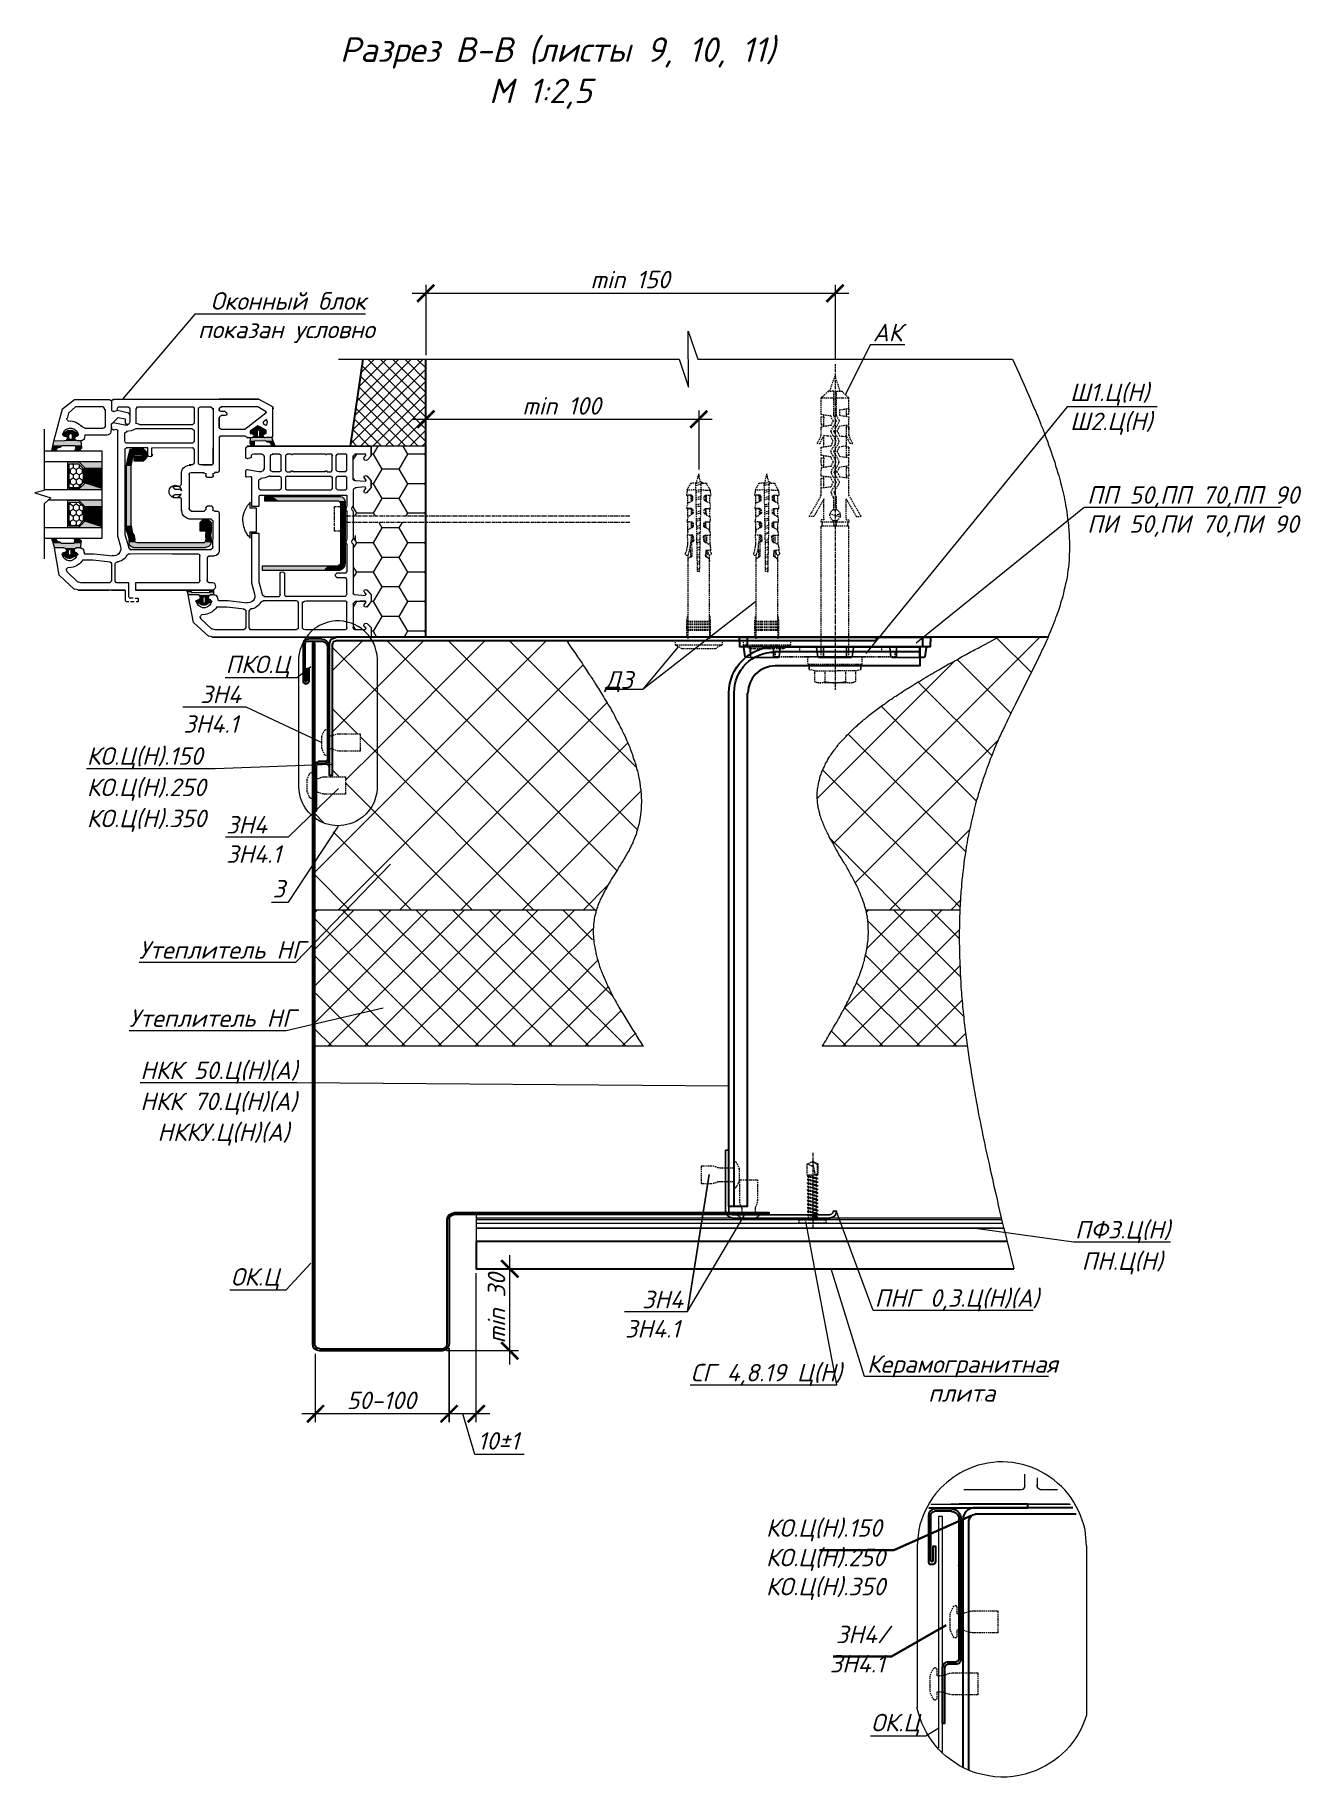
# Model space of a CAD drawing. Header units: millimetres. Extents: x 31 to 483, y 54 to 677.
import ezdxf

# ---------------------------------------------------------------- set-up
doc = ezdxf.new("R2010")
doc.units = ezdxf.units.MM
for name, color, linetype, lineweight in [('Заливка', 7, 'CONTINUOUS', 0), ('Линии 0.05', 7, 'CONTINUOUS', 5), ('Линии 0.09', 7, 'CONTINUOUS', 9), ('Линии 0.13', 7, 'CONTINUOUS', 13), ('Линии 0.18', 7, 'CONTINUOUS', 18), ('Линии 0.25', 7, 'CONTINUOUS', 25), ('Линии 0.30', 7, 'CONTINUOUS', 30), ('Линии 0.35', 7, 'CONTINUOUS', 35), ('Текст', 7, 'CONTINUOUS', 18)]:
    doc.layers.add(name, color=color, linetype=linetype, lineweight=lineweight)
doc.styles.add('GOST', font='isocpeur.ttf', dxfattribs={"oblique": 15})

msp = doc.modelspace()

# ---------------------------------------------------------------- texts
at = {"layer": 'Текст', "style": 'GOST', "oblique": 15}
for s, height, p in [('Разрез В-В (листы 9, 10, 11)', 8.75, (139.79, 666.85)), ('М 1:2,5', 8.75, (193.08, 652.1)), ('min 150', 6.25, (229.34, 585.94)), ('Оконный блок', 6.25, (93.59, 578.3)), ('показан условно', 6.25, (89.11, 568.11)), ('АК', 6.25, (330.25, 567.01)), ('Ш1.Ц(Н)', 6.25, (400.69, 545.63)), ('min 100', 6.25, (204.99, 540.8)), ('Ш2.Ц(Н)', 6.25, (400.69, 535.25)), ('ПП 50,ПП 70,ПП 90', 6.25, (406.8, 508.95)), ('ПИ 50,ПИ 70,ПИ 90', 6.25, (406.8, 498.58)), ('ПКО.Ц', 6.25, (98.94, 448.43)), ('ДЗ', 6.25, (234.47, 442.88)), ('ЗН4', 6.25, (89.88, 437.69)), ('ЗН4.1', 6.25, (83.87, 427.13)), ('КО.Ц(Н).150', 6.25, (49.36, 415.67)), ('КО.Ц(Н).250', 6.25, (49.36, 404.47)), ('КО.Ц(Н).350', 6.25, (49.36, 393.37)), ('ЗН4', 6.25, (99.16, 391.1)), ('ЗН4.1', 6.25, (99.16, 380.63)), ('3', 6.25, (115.76, 368.25)), ('Утеплитель НГ', 6.25, (68.04, 346.41)), ('Утеплитель НГ', 6.25, (64.54, 322.02)), ('НКК 50.Ц(Н)(А)', 6.25, (68.47, 303.36)), ('НКК 70.Ц(Н)(А)', 6.25, (68.47, 292.26)), ('НККУ.Ц(Н)(А)', 6.25, (74.59, 281.25)), ('ПФ3.Ц(Н)', 6.25, (402.44, 246.39)), ('ПН.Ц(Н)', 6.25, (404.84, 235.2)), ('ОК.Ц', 6.25, (100.8, 229.56)), ('ЗН4', 6.25, (247.8, 221.46)), ('ПНГ 0,3.Ц(Н)(А)', 6.25, (330.9, 222)), ('ЗН4.1', 6.25, (241.68, 210.99)), ('СГ 4,8.19 Ц(Н)', 6.25, (265.16, 195.34)), ('Керамогранитная', 6.25, (328.17, 198.43)), ('50-100', 6.25, (142.19, 185.42)), ('плита', 6.25, (350.01, 188.06)), ('10±1', 6.25, (189.04, 170.95)), ('КО.Ц(Н).150', 6.25, (292.02, 139.82)), ('КО.Ц(Н).250', 6.25, (292.02, 129.27)), ('КО.Ц(Н).350', 6.25, (292.02, 118.89)), ('ЗН4/', 6.25, (317.03, 101.78)), ('ЗН4.1', 6.25, (314.85, 91.32)), ('ОК.Ц', 6.25, (329.59, 70.29))]:
    msp.add_text(s, height=height, dxfattribs=at).set_placement(p)
msp.add_text('min 30', height=6.25, rotation=90, dxfattribs=at).set_placement((198.89, 208.92))

# ---------------------------------------------------------------- hatches: boundary and pattern name
at = {"layer": 'Заливка'}
h = msp.add_hatch(color=256, dxfattribs=at)
h.dxf.hatch_style = 1
h.paths.add_polyline_path([(173.21, 587.54), (167.74, 580.77), (167.09, 581.43)])
h = msp.add_hatch(color=256, dxfattribs=at)
h.dxf.hatch_style = 1
h.paths.add_polyline_path([(173.86, 586.89), (173.21, 587.54), (167.74, 580.77)])
h = msp.add_hatch(color=256, dxfattribs=at)
h.dxf.hatch_style = 1
h.paths.add_polyline_path([(240.04, 589.84), (239.93, 589.73), (240.48, 589.73), (240.7, 589.84), (240.81, 589.84)])
h = msp.add_hatch(color=256, dxfattribs=at)
h.dxf.hatch_style = 1
h.paths.add_polyline_path([(313.32, 581.43), (313.98, 580.77), (319.44, 587.54)])
h = msp.add_hatch(color=256, dxfattribs=at)
h.dxf.hatch_style = 1
h.paths.add_polyline_path([(313.98, 580.77), (319.44, 587.54), (320.09, 586.89)])
h = msp.add_hatch(color=256, dxfattribs=at)
h.dxf.hatch_style = 1
h.paths.add_polyline_path([(103.75, 568.87), (103.64, 568.76), (103.42, 568.65), (103.09, 568.65), (103.97, 568.65), (104.08, 568.76)])
h = msp.add_hatch(color=256, dxfattribs=at)
h.dxf.hatch_style = 1
h.paths.add_polyline_path([(111.94, 568.87), (111.72, 568.76), (111.61, 568.65), (111.28, 568.65), (112.16, 568.65), (112.27, 568.76)])
h = msp.add_hatch(color=256, dxfattribs=at)
h.dxf.hatch_style = 1
h.paths.add_polyline_path([(173.21, 542.55), (167.74, 535.78), (167.09, 536.43)])
h = msp.add_hatch(color=256, dxfattribs=at)
h.dxf.hatch_style = 1
h.paths.add_polyline_path([(173.86, 541.9), (173.21, 542.55), (167.74, 535.78)])
h = msp.add_hatch(color=256, dxfattribs=at)
h.dxf.hatch_style = 1
h.paths.add_polyline_path([(215.69, 544.84), (215.58, 544.63), (215.91, 544.63), (216.12, 544.73), (216.23, 544.73), (216.45, 544.73)])
h = msp.add_hatch(color=256, dxfattribs=at)
h.dxf.hatch_style = 1
h.paths.add_polyline_path([(264.61, 536.43), (265.27, 535.78), (270.73, 542.55)])
h = msp.add_hatch(color=256, dxfattribs=at)
h.dxf.hatch_style = 1
h.paths.add_polyline_path([(265.27, 535.78), (270.73, 542.55), (271.38, 541.9)])
h = msp.add_hatch(color=256, dxfattribs=at)
h.dxf.hatch_style = 1
h.paths.add_polyline_path([(110.52, 536.76), (113.25, 535.34), (108.44, 535.34)])
h = msp.add_hatch(color=256, dxfattribs=at)
h.dxf.hatch_style = 1
h.paths.add_polyline_path([(37.24, 529.77), (39.97, 529.23), (37.13, 529.23)])
h = msp.add_hatch(color=256, dxfattribs=at)
h.dxf.hatch_style = 1
h.paths.add_polyline_path([(37.13, 529.23), (39.21, 529.12), (37.13, 529.12)])
h = msp.add_hatch(color=256, dxfattribs=at)
h.dxf.hatch_style = 1
h.paths.add_polyline_path([(37.13, 529.23), (39.97, 529.23), (39.21, 529.12)])
h = msp.add_hatch(color=256, dxfattribs=at)
h.dxf.hatch_style = 1
h.paths.add_polyline_path([(37.57, 531.3), (47.51, 529.77), (37.24, 529.77)])
h = msp.add_hatch(color=256, dxfattribs=at)
h.dxf.hatch_style = 1
h.paths.add_polyline_path([(37.24, 529.77), (40.52, 529.77), (39.97, 529.23)])
h = msp.add_hatch(color=256, dxfattribs=at)
h.dxf.hatch_style = 1
h.paths.add_polyline_path([(40.3, 531.41), (47.4, 531.3), (37.57, 531.3)])
h = msp.add_hatch(color=256, dxfattribs=at)
h.dxf.hatch_style = 1
h.paths.add_polyline_path([(37.57, 531.3), (47.4, 531.3), (47.51, 529.77)])
h = msp.add_hatch(color=256, dxfattribs=at)
h.dxf.hatch_style = 1
h.paths.add_polyline_path([(40.3, 531.41), (47.4, 531.41), (47.4, 531.3)])
h = msp.add_hatch(color=256, dxfattribs=at)
h.dxf.hatch_style = 1
h.paths.add_polyline_path([(40.84, 533.92), (43.03, 533.81), (40.73, 533.81)])
h = msp.add_hatch(color=256, dxfattribs=at)
h.dxf.hatch_style = 1
h.paths.add_polyline_path([(40.73, 533.81), (42.92, 533.7), (40.73, 533.7)])
h = msp.add_hatch(color=256, dxfattribs=at)
h.dxf.hatch_style = 1
h.paths.add_polyline_path([(40.73, 533.81), (42.92, 533.81), (42.92, 533.7)])
h = msp.add_hatch(color=256, dxfattribs=at)
h.dxf.hatch_style = 1
h.paths.add_polyline_path([(40.73, 533.7), (42.92, 533.6), (40.73, 533.6)])
h = msp.add_hatch(color=256, dxfattribs=at)
h.dxf.hatch_style = 1
h.paths.add_polyline_path([(40.73, 533.7), (42.92, 533.7), (42.92, 533.6)])
h = msp.add_hatch(color=256, dxfattribs=at)
h.dxf.hatch_style = 1
h.paths.add_polyline_path([(40.73, 533.6), (42.92, 533.49), (40.73, 533.49)])
h = msp.add_hatch(color=256, dxfattribs=at)
h.dxf.hatch_style = 1
h.paths.add_polyline_path([(40.73, 533.6), (42.92, 533.6), (42.92, 533.49)])
h = msp.add_hatch(color=256, dxfattribs=at)
h.dxf.hatch_style = 1
h.paths.add_polyline_path([(40.73, 533.49), (42.92, 533.38), (40.73, 533.38)])
h = msp.add_hatch(color=256, dxfattribs=at)
h.dxf.hatch_style = 1
h.paths.add_polyline_path([(40.73, 533.49), (42.92, 533.49), (42.92, 533.38)])
h = msp.add_hatch(color=256, dxfattribs=at)
h.dxf.hatch_style = 1
h.paths.add_polyline_path([(40.73, 533.38), (42.92, 533.27), (40.84, 533.27)])
h = msp.add_hatch(color=256, dxfattribs=at)
h.dxf.hatch_style = 1
h.paths.add_polyline_path([(40.73, 533.38), (42.92, 533.38), (42.92, 533.27)])
h = msp.add_hatch(color=256, dxfattribs=at)
h.dxf.hatch_style = 1
h.paths.add_polyline_path([(40.84, 533.92), (43.03, 533.92), (43.03, 533.81)])
h = msp.add_hatch(color=256, dxfattribs=at)
h.dxf.hatch_style = 1
h.paths.add_polyline_path([(41.06, 534.03), (43.14, 533.92), (40.95, 533.92)])
h = msp.add_hatch(color=256, dxfattribs=at)
h.dxf.hatch_style = 1
h.paths.add_polyline_path([(40.95, 533.27), (42.92, 533.16), (41.06, 533.16)])
h = msp.add_hatch(color=256, dxfattribs=at)
h.dxf.hatch_style = 1
h.paths.add_polyline_path([(40.95, 533.27), (42.92, 533.27), (42.92, 533.16)])
h = msp.add_hatch(color=256, dxfattribs=at)
h.dxf.hatch_style = 1
h.paths.add_polyline_path([(41.17, 534.14), (43.14, 534.03), (41.06, 534.03)])
h = msp.add_hatch(color=256, dxfattribs=at)
h.dxf.hatch_style = 1
h.paths.add_polyline_path([(41.06, 534.03), (43.14, 534.03), (43.14, 533.92)])
h = msp.add_hatch(color=256, dxfattribs=at)
h.dxf.hatch_style = 1
h.paths.add_polyline_path([(41.17, 534.14), (43.25, 534.14), (43.14, 534.03)])
h = msp.add_hatch(color=256, dxfattribs=at)
h.dxf.hatch_style = 1
h.paths.add_polyline_path([(42.92, 535.23), (45.76, 534.14), (41.28, 534.14)])
h = msp.add_hatch(color=256, dxfattribs=at)
h.dxf.hatch_style = 1
h.paths.add_polyline_path([(41.5, 533.16), (42.92, 533.05), (41.72, 533.05)])
h = msp.add_hatch(color=256, dxfattribs=at)
h.dxf.hatch_style = 1
h.paths.add_polyline_path([(41.5, 533.16), (42.92, 533.16), (42.92, 533.05)])
h = msp.add_hatch(color=256, dxfattribs=at)
h.dxf.hatch_style = 1
h.paths.add_polyline_path([(41.83, 533.05), (42.92, 532.94), (42.05, 532.94)])
h = msp.add_hatch(color=256, dxfattribs=at)
h.dxf.hatch_style = 1
h.paths.add_polyline_path([(41.83, 533.05), (42.92, 533.05), (42.92, 532.94)])
h = msp.add_hatch(color=256, dxfattribs=at)
h.dxf.hatch_style = 1
h.paths.add_polyline_path([(41.94, 531.52), (45.65, 531.41), (41.83, 531.41)])
h = msp.add_hatch(color=256, dxfattribs=at)
h.dxf.hatch_style = 1
h.paths.add_polyline_path([(42.05, 531.63), (45.43, 531.52), (41.94, 531.52)])
h = msp.add_hatch(color=256, dxfattribs=at)
h.dxf.hatch_style = 1
h.paths.add_polyline_path([(41.94, 531.52), (45.54, 531.52), (45.65, 531.41)])
h = msp.add_hatch(color=256, dxfattribs=at)
h.dxf.hatch_style = 1
h.paths.add_polyline_path([(42.05, 532.94), (42.92, 532.83), (42.15, 532.83)])
h = msp.add_hatch(color=256, dxfattribs=at)
h.dxf.hatch_style = 1
h.paths.add_polyline_path([(42.05, 532.94), (42.92, 532.94), (42.92, 532.83)])
h = msp.add_hatch(color=256, dxfattribs=at)
h.dxf.hatch_style = 1
h.paths.add_polyline_path([(42.15, 531.74), (45.32, 531.63), (42.05, 531.63)])
h = msp.add_hatch(color=256, dxfattribs=at)
h.dxf.hatch_style = 1
h.paths.add_polyline_path([(42.05, 531.63), (45.43, 531.63), (45.43, 531.52)])
h = msp.add_hatch(color=256, dxfattribs=at)
h.dxf.hatch_style = 1
h.paths.add_polyline_path([(42.15, 532.83), (42.92, 532.72), (42.26, 532.72)])
h = msp.add_hatch(color=256, dxfattribs=at)
h.dxf.hatch_style = 1
h.paths.add_polyline_path([(42.15, 532.83), (42.92, 532.83), (42.92, 532.72)])
h = msp.add_hatch(color=256, dxfattribs=at)
h.dxf.hatch_style = 1
h.paths.add_polyline_path([(42.15, 531.85), (45.32, 531.74), (42.15, 531.74)])
h = msp.add_hatch(color=256, dxfattribs=at)
h.dxf.hatch_style = 1
h.paths.add_polyline_path([(42.15, 531.85), (45.21, 531.85), (45.32, 531.74)])
h = msp.add_hatch(color=256, dxfattribs=at)
h.dxf.hatch_style = 1
h.paths.add_polyline_path([(42.15, 531.74), (45.32, 531.74), (45.32, 531.63)])
h = msp.add_hatch(color=256, dxfattribs=at)
h.dxf.hatch_style = 1
h.paths.add_polyline_path([(42.26, 532.72), (42.92, 532.5), (42.26, 532.5)])
h = msp.add_hatch(color=256, dxfattribs=at)
h.dxf.hatch_style = 1
h.paths.add_polyline_path([(42.26, 532.72), (42.92, 532.72), (42.92, 532.5)])
h = msp.add_hatch(color=256, dxfattribs=at)
h.dxf.hatch_style = 1
h.paths.add_polyline_path([(42.26, 532.5), (42.92, 532.39), (42.37, 532.39)])
h = msp.add_hatch(color=256, dxfattribs=at)
h.dxf.hatch_style = 1
h.paths.add_polyline_path([(42.26, 532.5), (42.92, 532.5), (42.92, 532.39)])
h = msp.add_hatch(color=256, dxfattribs=at)
h.dxf.hatch_style = 1
h.paths.add_polyline_path([(42.37, 532.18), (43.03, 532.07), (42.26, 532.07)])
h = msp.add_hatch(color=256, dxfattribs=at)
h.dxf.hatch_style = 1
h.paths.add_polyline_path([(42.26, 532.07), (43.14, 531.96), (42.26, 531.96)])
h = msp.add_hatch(color=256, dxfattribs=at)
h.dxf.hatch_style = 1
h.paths.add_polyline_path([(42.26, 532.07), (43.14, 532.07), (43.14, 531.96)])
h = msp.add_hatch(color=256, dxfattribs=at)
h.dxf.hatch_style = 1
h.paths.add_polyline_path([(42.26, 531.96), (43.25, 531.85), (42.26, 531.85)])
h = msp.add_hatch(color=256, dxfattribs=at)
h.dxf.hatch_style = 1
h.paths.add_polyline_path([(42.26, 531.96), (43.14, 531.96), (43.25, 531.85)])
h = msp.add_hatch(color=256, dxfattribs=at)
h.dxf.hatch_style = 1
h.paths.add_polyline_path([(42.37, 532.39), (42.92, 532.28), (42.37, 532.28)])
h = msp.add_hatch(color=256, dxfattribs=at)
h.dxf.hatch_style = 1
h.paths.add_polyline_path([(42.37, 532.39), (42.92, 532.39), (42.92, 532.28)])
h = msp.add_hatch(color=256, dxfattribs=at)
h.dxf.hatch_style = 1
h.paths.add_polyline_path([(42.37, 532.28), (43.03, 532.18), (42.37, 532.18)])
h = msp.add_hatch(color=256, dxfattribs=at)
h.dxf.hatch_style = 1
h.paths.add_polyline_path([(42.37, 532.28), (42.92, 532.28), (43.03, 532.18)])
h = msp.add_hatch(color=256, dxfattribs=at)
h.dxf.hatch_style = 1
h.paths.add_polyline_path([(42.37, 532.18), (43.03, 532.18), (43.03, 532.07)])
h = msp.add_hatch(color=256, dxfattribs=at)
h.dxf.hatch_style = 1
h.paths.add_polyline_path([(43.14, 535.34), (44.01, 535.23), (42.92, 535.23)])
h = msp.add_hatch(color=256, dxfattribs=at)
h.dxf.hatch_style = 1
h.paths.add_polyline_path([(42.92, 535.23), (44.01, 535.23), (45.76, 534.14)])
h = msp.add_hatch(color=256, dxfattribs=at)
h.dxf.hatch_style = 1
h.paths.add_polyline_path([(43.14, 535.34), (43.79, 535.34), (44.01, 535.23)])
h = msp.add_hatch(color=256, dxfattribs=at)
h.dxf.hatch_style = 1
h.paths.add_polyline_path([(43.79, 534.14), (45.98, 534.03), (43.9, 534.03)])
h = msp.add_hatch(color=256, dxfattribs=at)
h.dxf.hatch_style = 1
h.paths.add_polyline_path([(43.79, 534.14), (45.87, 534.14), (45.98, 534.03)])
h = msp.add_hatch(color=256, dxfattribs=at)
h.dxf.hatch_style = 1
h.paths.add_polyline_path([(43.9, 531.96), (45.21, 531.85), (43.79, 531.85)])
h = msp.add_hatch(color=256, dxfattribs=at)
h.dxf.hatch_style = 1
h.paths.add_polyline_path([(43.9, 534.03), (46.2, 533.92), (44.01, 533.92)])
h = msp.add_hatch(color=256, dxfattribs=at)
h.dxf.hatch_style = 1
h.paths.add_polyline_path([(43.9, 534.03), (45.98, 534.03), (46.2, 533.92)])
h = msp.add_hatch(color=256, dxfattribs=at)
h.dxf.hatch_style = 1
h.paths.add_polyline_path([(43.9, 531.96), (45.21, 531.96), (45.21, 531.85)])
h = msp.add_hatch(color=256, dxfattribs=at)
h.dxf.hatch_style = 1
h.paths.add_polyline_path([(44.01, 533.92), (46.3, 533.81), (44.12, 533.81)])
h = msp.add_hatch(color=256, dxfattribs=at)
h.dxf.hatch_style = 1
h.paths.add_polyline_path([(44.01, 533.92), (46.3, 533.92), (46.3, 533.81)])
h = msp.add_hatch(color=256, dxfattribs=at)
h.dxf.hatch_style = 1
h.paths.add_polyline_path([(44.01, 532.07), (45.1, 531.96), (44.01, 531.96)])
h = msp.add_hatch(color=256, dxfattribs=at)
h.dxf.hatch_style = 1
h.paths.add_polyline_path([(44.01, 532.07), (45.1, 532.07), (45.1, 531.96)])
h = msp.add_hatch(color=256, dxfattribs=at)
h.dxf.hatch_style = 1
h.paths.add_polyline_path([(44.12, 533.81), (46.3, 533.7), (44.12, 533.7)])
h = msp.add_hatch(color=256, dxfattribs=at)
h.dxf.hatch_style = 1
h.paths.add_polyline_path([(44.12, 533.81), (46.3, 533.81), (46.3, 533.7)])
h = msp.add_hatch(color=256, dxfattribs=at)
h.dxf.hatch_style = 1
h.paths.add_polyline_path([(44.12, 533.7), (46.3, 533.6), (44.12, 533.6)])
h = msp.add_hatch(color=256, dxfattribs=at)
h.dxf.hatch_style = 1
h.paths.add_polyline_path([(44.12, 533.7), (46.3, 533.7), (46.3, 533.6)])
h = msp.add_hatch(color=256, dxfattribs=at)
h.dxf.hatch_style = 1
h.paths.add_polyline_path([(44.12, 533.6), (46.3, 533.49), (44.12, 533.49)])
h = msp.add_hatch(color=256, dxfattribs=at)
h.dxf.hatch_style = 1
h.paths.add_polyline_path([(44.12, 533.6), (46.3, 533.6), (46.3, 533.49)])
h = msp.add_hatch(color=256, dxfattribs=at)
h.dxf.hatch_style = 1
h.paths.add_polyline_path([(44.12, 533.49), (46.3, 533.38), (44.12, 533.38)])
h = msp.add_hatch(color=256, dxfattribs=at)
h.dxf.hatch_style = 1
h.paths.add_polyline_path([(44.12, 533.49), (46.3, 533.49), (46.3, 533.38)])
h = msp.add_hatch(color=256, dxfattribs=at)
h.dxf.hatch_style = 1
h.paths.add_polyline_path([(44.12, 533.38), (46.2, 533.27), (44.12, 533.27)])
h = msp.add_hatch(color=256, dxfattribs=at)
h.dxf.hatch_style = 1
h.paths.add_polyline_path([(44.12, 533.38), (46.2, 533.38), (46.2, 533.27)])
h = msp.add_hatch(color=256, dxfattribs=at)
h.dxf.hatch_style = 1
h.paths.add_polyline_path([(44.12, 533.27), (46.09, 533.16), (44.12, 533.16)])
h = msp.add_hatch(color=256, dxfattribs=at)
h.dxf.hatch_style = 1
h.paths.add_polyline_path([(44.12, 533.27), (46.2, 533.27), (46.09, 533.16)])
h = msp.add_hatch(color=256, dxfattribs=at)
h.dxf.hatch_style = 1
h.paths.add_polyline_path([(44.12, 533.16), (45.65, 533.05), (44.12, 533.05)])
h = msp.add_hatch(color=256, dxfattribs=at)
h.dxf.hatch_style = 1
h.paths.add_polyline_path([(44.12, 533.16), (45.87, 533.16), (45.65, 533.05)])
h = msp.add_hatch(color=256, dxfattribs=at)
h.dxf.hatch_style = 1
h.paths.add_polyline_path([(44.12, 533.05), (45.43, 532.94), (44.12, 532.94)])
h = msp.add_hatch(color=256, dxfattribs=at)
h.dxf.hatch_style = 1
h.paths.add_polyline_path([(44.12, 533.05), (45.54, 533.05), (45.43, 532.94)])
h = msp.add_hatch(color=256, dxfattribs=at)
h.dxf.hatch_style = 1
h.paths.add_polyline_path([(44.12, 532.94), (45.32, 532.83), (44.12, 532.83)])
h = msp.add_hatch(color=256, dxfattribs=at)
h.dxf.hatch_style = 1
h.paths.add_polyline_path([(44.12, 532.94), (45.43, 532.94), (45.32, 532.83)])
h = msp.add_hatch(color=256, dxfattribs=at)
h.dxf.hatch_style = 1
h.paths.add_polyline_path([(44.12, 532.83), (45.21, 532.61), (44.12, 532.61)])
h = msp.add_hatch(color=256, dxfattribs=at)
h.dxf.hatch_style = 1
h.paths.add_polyline_path([(44.12, 532.83), (45.32, 532.83), (45.21, 532.61)])
h = msp.add_hatch(color=256, dxfattribs=at)
h.dxf.hatch_style = 1
h.paths.add_polyline_path([(44.12, 532.61), (45.1, 532.5), (44.12, 532.5)])
h = msp.add_hatch(color=256, dxfattribs=at)
h.dxf.hatch_style = 1
h.paths.add_polyline_path([(44.12, 532.61), (45.21, 532.61), (45.1, 532.5)])
h = msp.add_hatch(color=256, dxfattribs=at)
h.dxf.hatch_style = 1
h.paths.add_polyline_path([(44.12, 532.5), (45.1, 532.39), (44.12, 532.39)])
h = msp.add_hatch(color=256, dxfattribs=at)
h.dxf.hatch_style = 1
h.paths.add_polyline_path([(44.12, 532.5), (45.1, 532.5), (45.1, 532.39)])
h = msp.add_hatch(color=256, dxfattribs=at)
h.dxf.hatch_style = 1
h.paths.add_polyline_path([(44.12, 532.39), (45.1, 532.28), (44.12, 532.28)])
h = msp.add_hatch(color=256, dxfattribs=at)
h.dxf.hatch_style = 1
h.paths.add_polyline_path([(44.12, 532.39), (45.1, 532.39), (45.1, 532.28)])
h = msp.add_hatch(color=256, dxfattribs=at)
h.dxf.hatch_style = 1
h.paths.add_polyline_path([(44.12, 532.28), (45.1, 532.18), (44.12, 532.18)])
h = msp.add_hatch(color=256, dxfattribs=at)
h.dxf.hatch_style = 1
h.paths.add_polyline_path([(44.12, 532.28), (45.1, 532.28), (45.1, 532.18)])
h = msp.add_hatch(color=256, dxfattribs=at)
h.dxf.hatch_style = 1
h.paths.add_polyline_path([(44.12, 532.18), (45.1, 532.07), (44.12, 532.07)])
h = msp.add_hatch(color=256, dxfattribs=at)
h.dxf.hatch_style = 1
h.paths.add_polyline_path([(44.12, 532.18), (45.1, 532.18), (45.1, 532.07)])
h = msp.add_hatch(color=256, dxfattribs=at)
h.dxf.hatch_style = 1
h.paths.add_polyline_path([(45.21, 529.77), (47.62, 528.9), (45.43, 528.9)])
h = msp.add_hatch(color=256, dxfattribs=at)
h.dxf.hatch_style = 1
h.paths.add_polyline_path([(45.21, 529.77), (47.51, 529.77), (47.62, 528.9)])
h = msp.add_hatch(color=256, dxfattribs=at)
h.dxf.hatch_style = 1
h.paths.add_polyline_path([(107.9, 535.02), (110.19, 534.91), (107.68, 534.91)])
h = msp.add_hatch(color=256, dxfattribs=at)
h.dxf.hatch_style = 1
h.paths.add_polyline_path([(107.68, 534.91), (110.19, 534.03), (107.68, 534.03)])
h = msp.add_hatch(color=256, dxfattribs=at)
h.dxf.hatch_style = 1
h.paths.add_polyline_path([(107.68, 534.91), (110.19, 534.91), (110.19, 534.03)])
h = msp.add_hatch(color=256, dxfattribs=at)
h.dxf.hatch_style = 1
h.paths.add_polyline_path([(107.9, 531.41), (109.32, 530.65), (107.79, 530.65)])
h = msp.add_hatch(color=256, dxfattribs=at)
h.dxf.hatch_style = 1
h.paths.add_polyline_path([(107.79, 530.65), (109.32, 529.55), (108.44, 529.55)])
h = msp.add_hatch(color=256, dxfattribs=at)
h.dxf.hatch_style = 1
h.paths.add_polyline_path([(107.79, 530.65), (109.32, 530.65), (109.32, 529.55)])
h = msp.add_hatch(color=256, dxfattribs=at)
h.dxf.hatch_style = 1
h.paths.add_polyline_path([(108.01, 535.12), (110.19, 535.02), (107.9, 535.02)])
h = msp.add_hatch(color=256, dxfattribs=at)
h.dxf.hatch_style = 1
h.paths.add_polyline_path([(107.9, 535.02), (110.19, 535.02), (110.19, 534.91)])
h = msp.add_hatch(color=256, dxfattribs=at)
h.dxf.hatch_style = 1
h.paths.add_polyline_path([(107.9, 532.61), (112.81, 532.5), (107.9, 532.5)])
h = msp.add_hatch(color=256, dxfattribs=at)
h.dxf.hatch_style = 1
h.paths.add_polyline_path([(107.9, 532.61), (112.81, 532.61), (112.81, 532.5)])
h = msp.add_hatch(color=256, dxfattribs=at)
h.dxf.hatch_style = 1
h.paths.add_polyline_path([(107.9, 532.5), (115.87, 531.52), (107.9, 531.52)])
h = msp.add_hatch(color=256, dxfattribs=at)
h.dxf.hatch_style = 1
h.paths.add_polyline_path([(107.9, 532.5), (115.54, 532.5), (115.87, 531.52)])
h = msp.add_hatch(color=256, dxfattribs=at)
h.dxf.hatch_style = 1
h.paths.add_polyline_path([(107.9, 531.52), (109.32, 531.41), (107.9, 531.41)])
h = msp.add_hatch(color=256, dxfattribs=at)
h.dxf.hatch_style = 1
h.paths.add_polyline_path([(107.9, 531.52), (113.25, 531.52), (109.32, 531.41)])
h = msp.add_hatch(color=256, dxfattribs=at)
h.dxf.hatch_style = 1
h.paths.add_polyline_path([(107.9, 531.41), (109.32, 531.41), (109.32, 530.65)])
h = msp.add_hatch(color=256, dxfattribs=at)
h.dxf.hatch_style = 1
h.paths.add_polyline_path([(108.01, 535.12), (110.19, 535.12), (110.19, 535.02)])
h = msp.add_hatch(color=256, dxfattribs=at)
h.dxf.hatch_style = 1
h.paths.add_polyline_path([(108.23, 535.23), (110.19, 535.12), (108.12, 535.12)])
h = msp.add_hatch(color=256, dxfattribs=at)
h.dxf.hatch_style = 1
h.paths.add_polyline_path([(108.34, 535.34), (110.3, 535.23), (108.23, 535.23)])
h = msp.add_hatch(color=256, dxfattribs=at)
h.dxf.hatch_style = 1
h.paths.add_polyline_path([(108.23, 535.23), (110.3, 535.23), (110.19, 535.12)])
h = msp.add_hatch(color=256, dxfattribs=at)
h.dxf.hatch_style = 1
h.paths.add_polyline_path([(108.34, 535.34), (110.41, 535.34), (110.3, 535.23)])
h = msp.add_hatch(color=256, dxfattribs=at)
h.dxf.hatch_style = 1
h.paths.add_polyline_path([(108.66, 534.03), (110.19, 533.92), (108.77, 533.92)])
h = msp.add_hatch(color=256, dxfattribs=at)
h.dxf.hatch_style = 1
h.paths.add_polyline_path([(108.66, 534.03), (110.19, 534.03), (110.19, 533.92)])
h = msp.add_hatch(color=256, dxfattribs=at)
h.dxf.hatch_style = 1
h.paths.add_polyline_path([(108.77, 532.72), (112.7, 532.61), (108.66, 532.61)])
h = msp.add_hatch(color=256, dxfattribs=at)
h.dxf.hatch_style = 1
h.paths.add_polyline_path([(108.77, 533.92), (110.19, 533.81), (108.88, 533.81)])
h = msp.add_hatch(color=256, dxfattribs=at)
h.dxf.hatch_style = 1
h.paths.add_polyline_path([(108.77, 533.92), (110.19, 533.92), (110.19, 533.81)])
h = msp.add_hatch(color=256, dxfattribs=at)
h.dxf.hatch_style = 1
h.paths.add_polyline_path([(108.88, 532.83), (110.41, 532.72), (108.77, 532.72)])
h = msp.add_hatch(color=256, dxfattribs=at)
h.dxf.hatch_style = 1
h.paths.add_polyline_path([(108.77, 532.72), (112.59, 532.72), (112.7, 532.61)])
h = msp.add_hatch(color=256, dxfattribs=at)
h.dxf.hatch_style = 1
h.paths.add_polyline_path([(108.88, 533.81), (110.19, 533.7), (108.99, 533.7)])
h = msp.add_hatch(color=256, dxfattribs=at)
h.dxf.hatch_style = 1
h.paths.add_polyline_path([(108.88, 533.81), (110.19, 533.81), (110.19, 533.7)])
h = msp.add_hatch(color=256, dxfattribs=at)
h.dxf.hatch_style = 1
h.paths.add_polyline_path([(108.88, 532.94), (110.3, 532.83), (108.88, 532.83)])
h = msp.add_hatch(color=256, dxfattribs=at)
h.dxf.hatch_style = 1
h.paths.add_polyline_path([(108.88, 532.94), (110.19, 532.94), (110.3, 532.83)])
h = msp.add_hatch(color=256, dxfattribs=at)
h.dxf.hatch_style = 1
h.paths.add_polyline_path([(108.88, 532.83), (110.3, 532.83), (110.41, 532.72)])
h = msp.add_hatch(color=256, dxfattribs=at)
h.dxf.hatch_style = 1
h.paths.add_polyline_path([(108.99, 533.7), (110.19, 533.49), (108.99, 533.49)])
h = msp.add_hatch(color=256, dxfattribs=at)
h.dxf.hatch_style = 1
h.paths.add_polyline_path([(108.99, 533.7), (110.19, 533.7), (110.19, 533.49)])
h = msp.add_hatch(color=256, dxfattribs=at)
h.dxf.hatch_style = 1
h.paths.add_polyline_path([(108.99, 533.49), (110.19, 533.38), (108.99, 533.38)])
h = msp.add_hatch(color=256, dxfattribs=at)
h.dxf.hatch_style = 1
h.paths.add_polyline_path([(108.99, 533.49), (110.19, 533.49), (110.19, 533.38)])
h = msp.add_hatch(color=256, dxfattribs=at)
h.dxf.hatch_style = 1
h.paths.add_polyline_path([(108.99, 533.38), (110.19, 533.27), (108.99, 533.27)])
h = msp.add_hatch(color=256, dxfattribs=at)
h.dxf.hatch_style = 1
h.paths.add_polyline_path([(108.99, 533.38), (110.19, 533.38), (110.19, 533.27)])
h = msp.add_hatch(color=256, dxfattribs=at)
h.dxf.hatch_style = 1
h.paths.add_polyline_path([(108.99, 533.27), (110.19, 533.05), (108.99, 533.05)])
h = msp.add_hatch(color=256, dxfattribs=at)
h.dxf.hatch_style = 1
h.paths.add_polyline_path([(108.99, 533.27), (110.19, 533.27), (110.19, 533.05)])
h = msp.add_hatch(color=256, dxfattribs=at)
h.dxf.hatch_style = 1
h.paths.add_polyline_path([(108.99, 533.05), (110.19, 532.94), (108.99, 532.94)])
h = msp.add_hatch(color=256, dxfattribs=at)
h.dxf.hatch_style = 1
h.paths.add_polyline_path([(108.99, 533.05), (110.19, 533.05), (110.19, 532.94)])
h = msp.add_hatch(color=256, dxfattribs=at)
h.dxf.hatch_style = 1
h.paths.add_polyline_path([(110.96, 532.83), (112.49, 532.72), (110.85, 532.72)])
h = msp.add_hatch(color=256, dxfattribs=at)
h.dxf.hatch_style = 1
h.paths.add_polyline_path([(110.96, 535.34), (113.47, 535.23), (111.07, 535.23)])
h = msp.add_hatch(color=256, dxfattribs=at)
h.dxf.hatch_style = 1
h.paths.add_polyline_path([(110.96, 535.34), (113.36, 535.34), (113.47, 535.23)])
h = msp.add_hatch(color=256, dxfattribs=at)
h.dxf.hatch_style = 1
h.paths.add_polyline_path([(110.96, 532.83), (112.49, 532.83), (112.49, 532.72)])
h = msp.add_hatch(color=256, dxfattribs=at)
h.dxf.hatch_style = 1
h.paths.add_polyline_path([(111.07, 535.23), (113.47, 535.12), (111.07, 535.12)])
h = msp.add_hatch(color=256, dxfattribs=at)
h.dxf.hatch_style = 1
h.paths.add_polyline_path([(111.07, 535.23), (113.47, 535.23), (113.47, 535.12)])
h = msp.add_hatch(color=256, dxfattribs=at)
h.dxf.hatch_style = 1
h.paths.add_polyline_path([(111.07, 532.94), (112.38, 532.83), (111.07, 532.83)])
h = msp.add_hatch(color=256, dxfattribs=at)
h.dxf.hatch_style = 1
h.paths.add_polyline_path([(111.07, 532.94), (112.38, 532.94), (112.38, 532.83)])
h = msp.add_hatch(color=256, dxfattribs=at)
h.dxf.hatch_style = 1
h.paths.add_polyline_path([(111.17, 535.12), (113.47, 535.02), (111.17, 535.02)])
h = msp.add_hatch(color=256, dxfattribs=at)
h.dxf.hatch_style = 1
h.paths.add_polyline_path([(111.17, 535.12), (113.47, 535.12), (113.47, 535.02)])
h = msp.add_hatch(color=256, dxfattribs=at)
h.dxf.hatch_style = 1
h.paths.add_polyline_path([(111.17, 535.02), (113.47, 534.91), (111.17, 534.91)])
h = msp.add_hatch(color=256, dxfattribs=at)
h.dxf.hatch_style = 1
h.paths.add_polyline_path([(111.17, 535.02), (113.47, 535.02), (113.47, 534.91)])
h = msp.add_hatch(color=256, dxfattribs=at)
h.dxf.hatch_style = 1
h.paths.add_polyline_path([(111.17, 534.91), (113.47, 534.8), (111.17, 534.8)])
h = msp.add_hatch(color=256, dxfattribs=at)
h.dxf.hatch_style = 1
h.paths.add_polyline_path([(111.17, 534.91), (113.47, 534.91), (113.47, 534.8)])
h = msp.add_hatch(color=256, dxfattribs=at)
h.dxf.hatch_style = 1
h.paths.add_polyline_path([(111.17, 534.8), (113.47, 534.69), (111.17, 534.69)])
h = msp.add_hatch(color=256, dxfattribs=at)
h.dxf.hatch_style = 1
h.paths.add_polyline_path([(111.17, 534.8), (113.47, 534.8), (113.47, 534.69)])
h = msp.add_hatch(color=256, dxfattribs=at)
h.dxf.hatch_style = 1
h.paths.add_polyline_path([(111.17, 534.69), (113.47, 534.03), (111.17, 534.03)])
h = msp.add_hatch(color=256, dxfattribs=at)
h.dxf.hatch_style = 1
h.paths.add_polyline_path([(111.17, 534.69), (113.47, 534.69), (113.47, 534.03)])
h = msp.add_hatch(color=256, dxfattribs=at)
h.dxf.hatch_style = 1
h.paths.add_polyline_path([(111.17, 534.03), (112.59, 533.92), (111.17, 533.92)])
h = msp.add_hatch(color=256, dxfattribs=at)
h.dxf.hatch_style = 1
h.paths.add_polyline_path([(111.17, 534.03), (112.81, 534.03), (112.59, 533.92)])
h = msp.add_hatch(color=256, dxfattribs=at)
h.dxf.hatch_style = 1
h.paths.add_polyline_path([(111.17, 533.92), (112.38, 533.81), (111.17, 533.81)])
h = msp.add_hatch(color=256, dxfattribs=at)
h.dxf.hatch_style = 1
h.paths.add_polyline_path([(111.17, 533.92), (112.49, 533.92), (112.38, 533.81)])
h = msp.add_hatch(color=256, dxfattribs=at)
h.dxf.hatch_style = 1
h.paths.add_polyline_path([(111.17, 533.81), (112.38, 533.6), (111.17, 533.6)])
h = msp.add_hatch(color=256, dxfattribs=at)
h.dxf.hatch_style = 1
h.paths.add_polyline_path([(111.17, 533.81), (112.38, 533.81), (112.38, 533.6)])
h = msp.add_hatch(color=256, dxfattribs=at)
h.dxf.hatch_style = 1
h.paths.add_polyline_path([(111.17, 533.6), (112.27, 533.49), (111.17, 533.49)])
h = msp.add_hatch(color=256, dxfattribs=at)
h.dxf.hatch_style = 1
h.paths.add_polyline_path([(111.17, 533.6), (112.38, 533.6), (112.27, 533.49)])
h = msp.add_hatch(color=256, dxfattribs=at)
h.dxf.hatch_style = 1
h.paths.add_polyline_path([(111.17, 533.49), (112.27, 533.38), (111.17, 533.38)])
h = msp.add_hatch(color=256, dxfattribs=at)
h.dxf.hatch_style = 1
h.paths.add_polyline_path([(111.17, 533.49), (112.27, 533.49), (112.27, 533.38)])
h = msp.add_hatch(color=256, dxfattribs=at)
h.dxf.hatch_style = 1
h.paths.add_polyline_path([(111.28, 533.27), (112.27, 533.16), (111.17, 533.16)])
h = msp.add_hatch(color=256, dxfattribs=at)
h.dxf.hatch_style = 1
h.paths.add_polyline_path([(111.17, 533.16), (112.38, 533.05), (111.17, 533.05)])
h = msp.add_hatch(color=256, dxfattribs=at)
h.dxf.hatch_style = 1
h.paths.add_polyline_path([(111.17, 533.16), (112.27, 533.16), (112.38, 533.05)])
h = msp.add_hatch(color=256, dxfattribs=at)
h.dxf.hatch_style = 1
h.paths.add_polyline_path([(111.17, 533.05), (112.38, 532.94), (111.17, 532.94)])
h = msp.add_hatch(color=256, dxfattribs=at)
h.dxf.hatch_style = 1
h.paths.add_polyline_path([(111.17, 533.05), (112.38, 533.05), (112.38, 532.94)])
h = msp.add_hatch(color=256, dxfattribs=at)
h.dxf.hatch_style = 1
h.paths.add_polyline_path([(111.28, 533.38), (112.27, 533.27), (111.28, 533.27)])
h = msp.add_hatch(color=256, dxfattribs=at)
h.dxf.hatch_style = 1
h.paths.add_polyline_path([(111.28, 533.38), (112.27, 533.38), (112.27, 533.27)])
h = msp.add_hatch(color=256, dxfattribs=at)
h.dxf.hatch_style = 1
h.paths.add_polyline_path([(111.28, 533.27), (112.27, 533.27), (112.27, 533.16)])
h = msp.add_hatch(color=256, dxfattribs=at)
h.dxf.hatch_style = 1
h.paths.add_polyline_path([(113.47, 532.61), (115.54, 532.5), (113.25, 532.5)])
h = msp.add_hatch(color=256, dxfattribs=at)
h.dxf.hatch_style = 1
h.paths.add_polyline_path([(113.25, 531.52), (115.87, 531.41), (113.25, 531.41)])
h = msp.add_hatch(color=256, dxfattribs=at)
h.dxf.hatch_style = 1
h.paths.add_polyline_path([(113.25, 531.52), (115.87, 531.52), (115.87, 531.41)])
h = msp.add_hatch(color=256, dxfattribs=at)
h.dxf.hatch_style = 1
h.paths.add_polyline_path([(113.25, 531.41), (115.98, 531.08), (113.69, 531.08)])
h = msp.add_hatch(color=256, dxfattribs=at)
h.dxf.hatch_style = 1
h.paths.add_polyline_path([(113.25, 531.41), (115.87, 531.41), (115.98, 531.08)])
h = msp.add_hatch(color=256, dxfattribs=at)
h.dxf.hatch_style = 1
h.paths.add_polyline_path([(113.47, 532.61), (115.43, 532.61), (115.54, 532.5)])
h = msp.add_hatch(color=256, dxfattribs=at)
h.dxf.hatch_style = 1
h.paths.add_polyline_path([(114.67, 531.08), (116.64, 529.55), (115.65, 529.55)])
h = msp.add_hatch(color=256, dxfattribs=at)
h.dxf.hatch_style = 1
h.paths.add_polyline_path([(114.67, 531.08), (115.98, 531.08), (116.64, 529.55)])
h = msp.add_hatch(color=256, dxfattribs=at)
h.dxf.hatch_style = 1
h.paths.add_polyline_path([(37.13, 529.12), (38.11, 527.81), (36.91, 527.81)])
h = msp.add_hatch(color=256, dxfattribs=at)
h.dxf.hatch_style = 1
h.paths.add_polyline_path([(37.13, 529.12), (39.21, 529.12), (38.11, 527.81)])
h = msp.add_hatch(color=256, dxfattribs=at)
h.dxf.hatch_style = 1
h.paths.add_polyline_path([(45.43, 528.68), (46.63, 527.81), (44.99, 527.81)])
h = msp.add_hatch(color=256, dxfattribs=at)
h.dxf.hatch_style = 1
h.paths.add_polyline_path([(45.43, 528.9), (47.4, 528.68), (45.43, 528.68)])
h = msp.add_hatch(color=256, dxfattribs=at)
h.dxf.hatch_style = 1
h.paths.add_polyline_path([(45.43, 528.9), (47.62, 528.9), (47.4, 528.68)])
h = msp.add_hatch(color=256, dxfattribs=at)
h.dxf.hatch_style = 1
h.paths.add_polyline_path([(45.43, 528.68), (47.4, 528.68), (46.63, 527.81)])
h = msp.add_hatch(color=256, dxfattribs=at)
h.dxf.hatch_style = 1
h.paths.add_polyline_path([(46.52, 523.88), (54.71, 523.77), (46.63, 523.77)])
h = msp.add_hatch(color=256, dxfattribs=at)
h.dxf.hatch_style = 1
h.paths.add_polyline_path([(46.52, 523.88), (54.71, 523.88), (54.71, 523.77)])
h = msp.add_hatch(color=256, dxfattribs=at)
h.dxf.hatch_style = 1
h.paths.add_polyline_path([(46.63, 523.77), (54.71, 521.8), (48.6, 521.8)])
h = msp.add_hatch(color=256, dxfattribs=at)
h.dxf.hatch_style = 1
h.paths.add_polyline_path([(46.63, 523.77), (54.71, 523.77), (54.71, 521.8)])
h = msp.add_hatch(color=256, dxfattribs=at)
h.dxf.hatch_style = 1
h.paths.add_polyline_path([(63.67, 524.2), (65.31, 523.44), (63.45, 523.44)])
h = msp.add_hatch(color=256, dxfattribs=at)
h.dxf.hatch_style = 1
h.paths.add_polyline_path([(63.45, 523.44), (65.31, 523.33), (63.45, 523.33)])
h = msp.add_hatch(color=256, dxfattribs=at)
h.dxf.hatch_style = 1
h.paths.add_polyline_path([(63.45, 523.44), (65.31, 523.44), (65.31, 523.33)])
h = msp.add_hatch(color=256, dxfattribs=at)
h.dxf.hatch_style = 1
h.paths.add_polyline_path([(63.45, 523.33), (65.2, 522.57), (63.45, 522.57)])
h = msp.add_hatch(color=256, dxfattribs=at)
h.dxf.hatch_style = 1
h.paths.add_polyline_path([(63.45, 523.33), (65.31, 523.33), (65.2, 522.57)])
h = msp.add_hatch(color=256, dxfattribs=at)
h.dxf.hatch_style = 1
h.paths.add_polyline_path([(64.21, 526.28), (65.53, 524.31), (63.67, 524.31)])
h = msp.add_hatch(color=256, dxfattribs=at)
h.dxf.hatch_style = 1
h.paths.add_polyline_path([(63.67, 524.31), (65.53, 524.2), (63.67, 524.2)])
h = msp.add_hatch(color=256, dxfattribs=at)
h.dxf.hatch_style = 1
h.paths.add_polyline_path([(63.67, 524.31), (65.53, 524.31), (65.53, 524.2)])
h = msp.add_hatch(color=256, dxfattribs=at)
h.dxf.hatch_style = 1
h.paths.add_polyline_path([(63.67, 524.2), (65.53, 524.2), (65.31, 523.44)])
h = msp.add_hatch(color=256, dxfattribs=at)
h.dxf.hatch_style = 1
h.paths.add_polyline_path([(64.32, 526.61), (66.07, 526.5), (64.21, 526.5)])
h = msp.add_hatch(color=256, dxfattribs=at)
h.dxf.hatch_style = 1
h.paths.add_polyline_path([(64.21, 526.5), (66.07, 526.39), (64.21, 526.39)])
h = msp.add_hatch(color=256, dxfattribs=at)
h.dxf.hatch_style = 1
h.paths.add_polyline_path([(64.21, 526.5), (66.07, 526.5), (66.07, 526.39)])
h = msp.add_hatch(color=256, dxfattribs=at)
h.dxf.hatch_style = 1
h.paths.add_polyline_path([(64.21, 526.39), (65.96, 526.28), (64.21, 526.28)])
h = msp.add_hatch(color=256, dxfattribs=at)
h.dxf.hatch_style = 1
h.paths.add_polyline_path([(64.21, 526.39), (66.07, 526.39), (65.96, 526.28)])
h = msp.add_hatch(color=256, dxfattribs=at)
h.dxf.hatch_style = 1
h.paths.add_polyline_path([(64.21, 526.28), (65.96, 526.28), (65.53, 524.31)])
h = msp.add_hatch(color=256, dxfattribs=at)
h.dxf.hatch_style = 1
h.paths.add_polyline_path([(64.43, 527.04), (70.88, 526.72), (64.32, 526.72)])
h = msp.add_hatch(color=256, dxfattribs=at)
h.dxf.hatch_style = 1
h.paths.add_polyline_path([(64.32, 526.72), (66.18, 526.61), (64.32, 526.61)])
h = msp.add_hatch(color=256, dxfattribs=at)
h.dxf.hatch_style = 1
h.paths.add_polyline_path([(64.32, 526.72), (66.29, 526.72), (66.18, 526.61)])
h = msp.add_hatch(color=256, dxfattribs=at)
h.dxf.hatch_style = 1
h.paths.add_polyline_path([(64.32, 526.61), (66.18, 526.61), (66.07, 526.5)])
h = msp.add_hatch(color=256, dxfattribs=at)
h.dxf.hatch_style = 1
h.paths.add_polyline_path([(64.54, 527.48), (70.88, 527.04), (64.43, 527.04)])
h = msp.add_hatch(color=256, dxfattribs=at)
h.dxf.hatch_style = 1
h.paths.add_polyline_path([(64.43, 527.04), (70.88, 527.04), (70.88, 526.72)])
h = msp.add_hatch(color=256, dxfattribs=at)
h.dxf.hatch_style = 1
h.paths.add_polyline_path([(64.65, 527.92), (70.66, 527.48), (64.54, 527.48)])
h = msp.add_hatch(color=256, dxfattribs=at)
h.dxf.hatch_style = 1
h.paths.add_polyline_path([(64.54, 527.48), (70.66, 527.48), (70.88, 527.04)])
h = msp.add_hatch(color=256, dxfattribs=at)
h.dxf.hatch_style = 1
h.paths.add_polyline_path([(64.76, 528.13), (70.33, 527.92), (64.65, 527.92)])
h = msp.add_hatch(color=256, dxfattribs=at)
h.dxf.hatch_style = 1
h.paths.add_polyline_path([(64.65, 527.92), (70.44, 527.92), (70.66, 527.48)])
h = msp.add_hatch(color=256, dxfattribs=at)
h.dxf.hatch_style = 1
h.paths.add_polyline_path([(64.87, 528.24), (70.22, 528.13), (64.76, 528.13)])
h = msp.add_hatch(color=256, dxfattribs=at)
h.dxf.hatch_style = 1
h.paths.add_polyline_path([(64.76, 528.13), (70.22, 528.13), (70.33, 527.92)])
h = msp.add_hatch(color=256, dxfattribs=at)
h.dxf.hatch_style = 1
h.paths.add_polyline_path([(64.98, 528.35), (70, 528.24), (64.87, 528.24)])
h = msp.add_hatch(color=256, dxfattribs=at)
h.dxf.hatch_style = 1
h.paths.add_polyline_path([(64.87, 528.24), (70.11, 528.24), (70.22, 528.13)])
h = msp.add_hatch(color=256, dxfattribs=at)
h.dxf.hatch_style = 1
h.paths.add_polyline_path([(65.2, 528.46), (69.89, 528.35), (64.98, 528.35)])
h = msp.add_hatch(color=256, dxfattribs=at)
h.dxf.hatch_style = 1
h.paths.add_polyline_path([(64.98, 528.35), (69.89, 528.35), (70, 528.24)])
h = msp.add_hatch(color=256, dxfattribs=at)
h.dxf.hatch_style = 1
h.paths.add_polyline_path([(65.2, 528.46), (69.78, 528.46), (69.89, 528.35)])
h = msp.add_hatch(color=256, dxfattribs=at)
h.dxf.hatch_style = 1
h.paths.add_polyline_path([(65.53, 528.57), (69.68, 528.46), (65.42, 528.46)])
h = msp.add_hatch(color=256, dxfattribs=at)
h.dxf.hatch_style = 1
h.paths.add_polyline_path([(65.53, 528.57), (69.68, 528.57), (69.68, 528.46)])
h = msp.add_hatch(color=256, dxfattribs=at)
h.dxf.hatch_style = 1
h.paths.add_polyline_path([(66.29, 526.06), (70.88, 525.62), (66.29, 525.62)])
h = msp.add_hatch(color=256, dxfattribs=at)
h.dxf.hatch_style = 1
h.paths.add_polyline_path([(66.29, 526.06), (70.99, 526.06), (70.88, 525.62)])
h = msp.add_hatch(color=256, dxfattribs=at)
h.dxf.hatch_style = 1
h.paths.add_polyline_path([(66.29, 525.62), (70.66, 525.19), (66.29, 525.19)])
h = msp.add_hatch(color=256, dxfattribs=at)
h.dxf.hatch_style = 1
h.paths.add_polyline_path([(66.29, 525.62), (70.88, 525.62), (70.66, 525.19)])
h = msp.add_hatch(color=256, dxfattribs=at)
h.dxf.hatch_style = 1
h.paths.add_polyline_path([(66.29, 525.19), (70.44, 524.86), (66.29, 524.86)])
h = msp.add_hatch(color=256, dxfattribs=at)
h.dxf.hatch_style = 1
h.paths.add_polyline_path([(66.29, 525.19), (70.66, 525.19), (70.44, 524.86)])
h = msp.add_hatch(color=256, dxfattribs=at)
h.dxf.hatch_style = 1
h.paths.add_polyline_path([(66.29, 524.86), (70, 524.42), (66.29, 524.42)])
h = msp.add_hatch(color=256, dxfattribs=at)
h.dxf.hatch_style = 1
h.paths.add_polyline_path([(66.29, 524.86), (70.44, 524.86), (70, 524.42)])
h = msp.add_hatch(color=256, dxfattribs=at)
h.dxf.hatch_style = 1
h.paths.add_polyline_path([(66.29, 524.42), (69.68, 524.2), (66.29, 524.2)])
h = msp.add_hatch(color=256, dxfattribs=at)
h.dxf.hatch_style = 1
h.paths.add_polyline_path([(66.29, 524.42), (70, 524.42), (69.68, 524.2)])
h = msp.add_hatch(color=256, dxfattribs=at)
h.dxf.hatch_style = 1
h.paths.add_polyline_path([(69.13, 526.72), (70.88, 526.61), (69.24, 526.61)])
h = msp.add_hatch(color=256, dxfattribs=at)
h.dxf.hatch_style = 1
h.paths.add_polyline_path([(69.13, 526.72), (70.88, 526.72), (70.88, 526.61)])
h = msp.add_hatch(color=256, dxfattribs=at)
h.dxf.hatch_style = 1
h.paths.add_polyline_path([(69.13, 526.17), (70.99, 526.06), (69.13, 526.06)])
h = msp.add_hatch(color=256, dxfattribs=at)
h.dxf.hatch_style = 1
h.paths.add_polyline_path([(69.13, 526.17), (70.99, 526.17), (70.99, 526.06)])
h = msp.add_hatch(color=256, dxfattribs=at)
h.dxf.hatch_style = 1
h.paths.add_polyline_path([(69.24, 526.61), (70.99, 526.5), (69.24, 526.5)])
h = msp.add_hatch(color=256, dxfattribs=at)
h.dxf.hatch_style = 1
h.paths.add_polyline_path([(69.24, 526.61), (70.99, 526.61), (70.99, 526.5)])
h = msp.add_hatch(color=256, dxfattribs=at)
h.dxf.hatch_style = 1
h.paths.add_polyline_path([(69.24, 526.5), (70.99, 526.39), (69.24, 526.39)])
h = msp.add_hatch(color=256, dxfattribs=at)
h.dxf.hatch_style = 1
h.paths.add_polyline_path([(69.24, 526.5), (70.99, 526.5), (70.99, 526.39)])
h = msp.add_hatch(color=256, dxfattribs=at)
h.dxf.hatch_style = 1
h.paths.add_polyline_path([(69.24, 526.39), (70.99, 526.28), (69.24, 526.28)])
h = msp.add_hatch(color=256, dxfattribs=at)
h.dxf.hatch_style = 1
h.paths.add_polyline_path([(69.24, 526.39), (70.99, 526.39), (70.99, 526.28)])
h = msp.add_hatch(color=256, dxfattribs=at)
h.dxf.hatch_style = 1
h.paths.add_polyline_path([(69.24, 526.28), (70.99, 526.17), (69.24, 526.17)])
h = msp.add_hatch(color=256, dxfattribs=at)
h.dxf.hatch_style = 1
h.paths.add_polyline_path([(69.24, 526.28), (70.99, 526.28), (70.99, 526.17)])
h = msp.add_hatch(color=256, dxfattribs=at)
h.dxf.hatch_style = 1
h.paths.add_polyline_path([(48.6, 521.8), (54.71, 516.23), (48.6, 516.23)])
h = msp.add_hatch(color=256, dxfattribs=at)
h.dxf.hatch_style = 1
h.paths.add_polyline_path([(48.6, 521.8), (54.71, 521.8), (54.71, 516.23)])
h = msp.add_hatch(color=256, dxfattribs=at)
h.dxf.hatch_style = 1
h.paths.add_polyline_path([(63.45, 522.57), (65.2, 522.46), (63.45, 522.46)])
h = msp.add_hatch(color=256, dxfattribs=at)
h.dxf.hatch_style = 1
h.paths.add_polyline_path([(63.45, 522.57), (65.2, 522.57), (65.2, 522.46)])
h = msp.add_hatch(color=256, dxfattribs=at)
h.dxf.hatch_style = 1
h.paths.add_polyline_path([(63.45, 522.46), (65.2, 501.16), (63.45, 501.16)])
h = msp.add_hatch(color=256, dxfattribs=at)
h.dxf.hatch_style = 1
h.paths.add_polyline_path([(63.45, 522.46), (65.2, 522.46), (65.2, 501.16)])
h = msp.add_hatch(color=256, dxfattribs=at)
h.dxf.hatch_style = 1
h.paths.add_polyline_path([(48.6, 516.23), (54.71, 514.27), (46.63, 514.27)])
h = msp.add_hatch(color=256, dxfattribs=at)
h.dxf.hatch_style = 1
h.paths.add_polyline_path([(46.63, 514.27), (54.71, 514.05), (46.63, 514.05)])
h = msp.add_hatch(color=256, dxfattribs=at)
h.dxf.hatch_style = 1
h.paths.add_polyline_path([(46.63, 514.27), (54.71, 514.27), (54.71, 514.05)])
h = msp.add_hatch(color=256, dxfattribs=at)
h.dxf.hatch_style = 1
h.paths.add_polyline_path([(48.6, 516.23), (54.71, 516.23), (54.71, 514.27)])
h = msp.add_hatch(color=256, dxfattribs=at)
h.dxf.hatch_style = 1
h.paths.add_polyline_path([(113.03, 511.54), (118.16, 509.9), (113.03, 509.9)])
h = msp.add_hatch(color=256, dxfattribs=at)
h.dxf.hatch_style = 1
h.paths.add_polyline_path([(113.03, 511.54), (115.54, 511.54), (118.16, 509.9)])
h = msp.add_hatch(color=256, dxfattribs=at)
h.dxf.hatch_style = 1
h.paths.add_polyline_path([(115.54, 511.54), (140.55, 511.43), (115.76, 511.43)])
h = msp.add_hatch(color=256, dxfattribs=at)
h.dxf.hatch_style = 1
h.paths.add_polyline_path([(115.54, 511.54), (140.22, 511.54), (140.55, 511.43)])
h = msp.add_hatch(color=256, dxfattribs=at)
h.dxf.hatch_style = 1
h.paths.add_polyline_path([(115.76, 511.43), (140.77, 511.32), (115.87, 511.32)])
h = msp.add_hatch(color=256, dxfattribs=at)
h.dxf.hatch_style = 1
h.paths.add_polyline_path([(115.76, 511.43), (140.55, 511.43), (140.77, 511.32)])
h = msp.add_hatch(color=256, dxfattribs=at)
h.dxf.hatch_style = 1
h.paths.add_polyline_path([(115.87, 511.32), (140.99, 511.1), (116.2, 511.1)])
h = msp.add_hatch(color=256, dxfattribs=at)
h.dxf.hatch_style = 1
h.paths.add_polyline_path([(115.87, 511.32), (140.77, 511.32), (140.99, 511.1)])
h = msp.add_hatch(color=256, dxfattribs=at)
h.dxf.hatch_style = 1
h.paths.add_polyline_path([(116.2, 511.1), (141.1, 510.99), (116.42, 510.99)])
h = msp.add_hatch(color=256, dxfattribs=at)
h.dxf.hatch_style = 1
h.paths.add_polyline_path([(116.2, 511.1), (140.99, 511.1), (141.1, 510.99)])
h = msp.add_hatch(color=256, dxfattribs=at)
h.dxf.hatch_style = 1
h.paths.add_polyline_path([(116.42, 510.99), (141.32, 510.66), (116.85, 510.66)])
h = msp.add_hatch(color=256, dxfattribs=at)
h.dxf.hatch_style = 1
h.paths.add_polyline_path([(116.42, 510.99), (141.1, 510.99), (141.32, 510.66)])
h = msp.add_hatch(color=256, dxfattribs=at)
h.dxf.hatch_style = 1
h.paths.add_polyline_path([(116.85, 510.66), (141.53, 510.44), (117.4, 510.44)])
h = msp.add_hatch(color=256, dxfattribs=at)
h.dxf.hatch_style = 1
h.paths.add_polyline_path([(116.85, 510.66), (141.32, 510.66), (141.53, 510.44)])
h = msp.add_hatch(color=256, dxfattribs=at)
h.dxf.hatch_style = 1
h.paths.add_polyline_path([(46.52, 510.22), (54.71, 510.12), (46.52, 510.12)])
h = msp.add_hatch(color=256, dxfattribs=at)
h.dxf.hatch_style = 1
h.paths.add_polyline_path([(46.52, 510.22), (54.71, 510.22), (54.71, 510.12)])
h = msp.add_hatch(color=256, dxfattribs=at)
h.dxf.hatch_style = 1
h.paths.add_polyline_path([(46.52, 510.12), (54.71, 508.15), (48.49, 508.15)])
h = msp.add_hatch(color=256, dxfattribs=at)
h.dxf.hatch_style = 1
h.paths.add_polyline_path([(46.52, 510.12), (54.71, 510.12), (54.71, 508.15)])
h = msp.add_hatch(color=256, dxfattribs=at)
h.dxf.hatch_style = 1
h.paths.add_polyline_path([(48.49, 508.15), (54.71, 502.58), (48.49, 502.58)])
h = msp.add_hatch(color=256, dxfattribs=at)
h.dxf.hatch_style = 1
h.paths.add_polyline_path([(48.49, 508.15), (54.71, 508.15), (54.71, 502.58)])
h = msp.add_hatch(color=256, dxfattribs=at)
h.dxf.hatch_style = 1
h.paths.add_polyline_path([(117.4, 510.44), (141.64, 510.12), (117.84, 510.12)])
h = msp.add_hatch(color=256, dxfattribs=at)
h.dxf.hatch_style = 1
h.paths.add_polyline_path([(117.4, 510.44), (141.53, 510.44), (141.64, 510.12)])
h = msp.add_hatch(color=256, dxfattribs=at)
h.dxf.hatch_style = 1
h.paths.add_polyline_path([(117.84, 510.12), (141.64, 509.9), (118.16, 509.9)])
h = msp.add_hatch(color=256, dxfattribs=at)
h.dxf.hatch_style = 1
h.paths.add_polyline_path([(117.84, 510.12), (141.64, 510.12), (141.64, 509.9)])
h = msp.add_hatch(color=256, dxfattribs=at)
h.dxf.hatch_style = 1
h.paths.add_polyline_path([(139.57, 509.9), (141.64, 509.79), (139.57, 509.79)])
h = msp.add_hatch(color=256, dxfattribs=at)
h.dxf.hatch_style = 1
h.paths.add_polyline_path([(139.57, 509.9), (141.64, 509.9), (141.64, 509.79)])
h = msp.add_hatch(color=256, dxfattribs=at)
h.dxf.hatch_style = 1
h.paths.add_polyline_path([(139.68, 509.79), (141.64, 509.57), (139.9, 509.57)])
h = msp.add_hatch(color=256, dxfattribs=at)
h.dxf.hatch_style = 1
h.paths.add_polyline_path([(139.68, 509.79), (141.64, 509.79), (141.64, 509.57)])
h = msp.add_hatch(color=256, dxfattribs=at)
h.dxf.hatch_style = 1
h.paths.add_polyline_path([(139.9, 509.57), (141.64, 509.46), (140.01, 509.46)])
h = msp.add_hatch(color=256, dxfattribs=at)
h.dxf.hatch_style = 1
h.paths.add_polyline_path([(139.9, 509.57), (141.64, 509.57), (141.64, 509.46)])
h = msp.add_hatch(color=256, dxfattribs=at)
h.dxf.hatch_style = 1
h.paths.add_polyline_path([(140.01, 509.46), (141.64, 509.24), (140.12, 509.24)])
h = msp.add_hatch(color=256, dxfattribs=at)
h.dxf.hatch_style = 1
h.paths.add_polyline_path([(140.01, 509.46), (141.64, 509.46), (141.64, 509.24)])
h = msp.add_hatch(color=256, dxfattribs=at)
h.dxf.hatch_style = 1
h.paths.add_polyline_path([(140.12, 509.24), (141.64, 509.13), (140.12, 509.13)])
h = msp.add_hatch(color=256, dxfattribs=at)
h.dxf.hatch_style = 1
h.paths.add_polyline_path([(140.12, 509.24), (141.64, 509.24), (141.64, 509.13)])
h = msp.add_hatch(color=256, dxfattribs=at)
h.dxf.hatch_style = 1
h.paths.add_polyline_path([(140.12, 509.13), (141.64, 509.02), (140.12, 509.02)])
h = msp.add_hatch(color=256, dxfattribs=at)
h.dxf.hatch_style = 1
h.paths.add_polyline_path([(140.12, 509.13), (141.64, 509.13), (141.64, 509.02)])
h = msp.add_hatch(color=256, dxfattribs=at)
h.dxf.hatch_style = 1
h.paths.add_polyline_path([(140.12, 509.02), (141.64, 508.91), (140.12, 508.91)])
h = msp.add_hatch(color=256, dxfattribs=at)
h.dxf.hatch_style = 1
h.paths.add_polyline_path([(140.12, 509.02), (141.64, 509.02), (141.64, 508.91)])
h = msp.add_hatch(color=256, dxfattribs=at)
h.dxf.hatch_style = 1
h.paths.add_polyline_path([(140.12, 508.91), (141.64, 508.7), (140.12, 508.7)])
h = msp.add_hatch(color=256, dxfattribs=at)
h.dxf.hatch_style = 1
h.paths.add_polyline_path([(140.12, 508.91), (141.64, 508.91), (141.64, 508.7)])
h = msp.add_hatch(color=256, dxfattribs=at)
h.dxf.hatch_style = 1
h.paths.add_polyline_path([(140.12, 508.7), (141.64, 506.73), (140.12, 506.73)])
h = msp.add_hatch(color=256, dxfattribs=at)
h.dxf.hatch_style = 1
h.paths.add_polyline_path([(140.12, 508.7), (141.64, 508.7), (141.64, 506.73)])
h = msp.add_hatch(color=256, dxfattribs=at)
h.dxf.hatch_style = 1
h.paths.add_polyline_path([(140.12, 506.73), (141.64, 506.73), (140.12, 506.4)])
h = msp.add_hatch(color=256, dxfattribs=at)
h.dxf.hatch_style = 1
h.paths.add_polyline_path([(141.64, 506.73), (141.64, 506.4), (140.12, 506.4)])
h = msp.add_hatch(color=256, dxfattribs=at)
h.dxf.hatch_style = 1
h.paths.add_polyline_path([(140.12, 506.4), (141.64, 501.71), (140.12, 501.71)])
h = msp.add_hatch(color=256, dxfattribs=at)
h.dxf.hatch_style = 1
h.paths.add_polyline_path([(140.12, 506.4), (141.64, 506.4), (141.64, 501.71)])
h = msp.add_hatch(color=256, dxfattribs=at)
h.dxf.hatch_style = 1
h.paths.add_polyline_path([(48.49, 502.58), (54.71, 500.61), (46.52, 500.61)])
h = msp.add_hatch(color=256, dxfattribs=at)
h.dxf.hatch_style = 1
h.paths.add_polyline_path([(46.52, 500.61), (54.71, 500.51), (46.52, 500.51)])
h = msp.add_hatch(color=256, dxfattribs=at)
h.dxf.hatch_style = 1
h.paths.add_polyline_path([(46.52, 500.61), (54.71, 500.61), (54.71, 500.51)])
h = msp.add_hatch(color=256, dxfattribs=at)
h.dxf.hatch_style = 1
h.paths.add_polyline_path([(48.49, 502.58), (54.71, 502.58), (54.71, 500.61)])
h = msp.add_hatch(color=256, dxfattribs=at)
h.dxf.hatch_style = 1
h.paths.add_polyline_path([(63.45, 501.16), (65.31, 500.29), (63.45, 500.29)])
h = msp.add_hatch(color=256, dxfattribs=at)
h.dxf.hatch_style = 1
h.paths.add_polyline_path([(63.45, 501.16), (65.2, 501.16), (65.31, 500.29)])
h = msp.add_hatch(color=256, dxfattribs=at)
h.dxf.hatch_style = 1
h.paths.add_polyline_path([(63.45, 500.29), (65.31, 500.07), (63.45, 500.07)])
h = msp.add_hatch(color=256, dxfattribs=at)
h.dxf.hatch_style = 1
h.paths.add_polyline_path([(63.45, 500.29), (65.31, 500.29), (65.31, 500.07)])
h = msp.add_hatch(color=256, dxfattribs=at)
h.dxf.hatch_style = 1
h.paths.add_polyline_path([(63.45, 500.07), (65.53, 499.3), (63.56, 499.3)])
h = msp.add_hatch(color=256, dxfattribs=at)
h.dxf.hatch_style = 1
h.paths.add_polyline_path([(63.45, 500.07), (65.31, 500.07), (65.53, 499.3)])
h = msp.add_hatch(color=256, dxfattribs=at)
h.dxf.hatch_style = 1
h.paths.add_polyline_path([(63.56, 499.3), (65.53, 499.09), (63.67, 499.09)])
h = msp.add_hatch(color=256, dxfattribs=at)
h.dxf.hatch_style = 1
h.paths.add_polyline_path([(63.56, 499.3), (65.53, 499.3), (65.53, 499.09)])
h = msp.add_hatch(color=256, dxfattribs=at)
h.dxf.hatch_style = 1
h.paths.add_polyline_path([(63.67, 499.09), (65.96, 498.32), (63.89, 498.32)])
h = msp.add_hatch(color=256, dxfattribs=at)
h.dxf.hatch_style = 1
h.paths.add_polyline_path([(63.67, 499.09), (65.53, 499.09), (65.96, 498.32)])
h = msp.add_hatch(color=256, dxfattribs=at)
h.dxf.hatch_style = 1
h.paths.add_polyline_path([(63.89, 498.32), (66.18, 497.99), (64, 497.99)])
h = msp.add_hatch(color=256, dxfattribs=at)
h.dxf.hatch_style = 1
h.paths.add_polyline_path([(63.89, 498.32), (65.96, 498.32), (66.18, 497.99)])
h = msp.add_hatch(color=256, dxfattribs=at)
h.dxf.hatch_style = 1
h.paths.add_polyline_path([(90.1, 502.47), (93.81, 502.14), (89.88, 502.14)])
h = msp.add_hatch(color=256, dxfattribs=at)
h.dxf.hatch_style = 1
h.paths.add_polyline_path([(89.88, 502.14), (93.81, 501.71), (89.88, 501.71)])
h = msp.add_hatch(color=256, dxfattribs=at)
h.dxf.hatch_style = 1
h.paths.add_polyline_path([(89.88, 502.14), (93.81, 502.14), (93.81, 501.71)])
h = msp.add_hatch(color=256, dxfattribs=at)
h.dxf.hatch_style = 1
h.paths.add_polyline_path([(89.88, 501.71), (91.63, 501.6), (89.88, 501.6)])
h = msp.add_hatch(color=256, dxfattribs=at)
h.dxf.hatch_style = 1
h.paths.add_polyline_path([(89.88, 501.71), (91.63, 501.71), (91.63, 501.6)])
h = msp.add_hatch(color=256, dxfattribs=at)
h.dxf.hatch_style = 1
h.paths.add_polyline_path([(89.88, 501.6), (91.63, 499.19), (89.88, 499.19)])
h = msp.add_hatch(color=256, dxfattribs=at)
h.dxf.hatch_style = 1
h.paths.add_polyline_path([(89.88, 501.6), (91.63, 501.6), (91.63, 499.19)])
h = msp.add_hatch(color=256, dxfattribs=at)
h.dxf.hatch_style = 1
h.paths.add_polyline_path([(90.32, 502.8), (93.59, 502.47), (90.1, 502.47)])
h = msp.add_hatch(color=256, dxfattribs=at)
h.dxf.hatch_style = 1
h.paths.add_polyline_path([(90.1, 502.47), (93.59, 502.47), (93.81, 502.14)])
h = msp.add_hatch(color=256, dxfattribs=at)
h.dxf.hatch_style = 1
h.paths.add_polyline_path([(90.64, 503.02), (93.26, 502.8), (90.32, 502.8)])
h = msp.add_hatch(color=256, dxfattribs=at)
h.dxf.hatch_style = 1
h.paths.add_polyline_path([(90.32, 502.8), (93.26, 502.8), (93.59, 502.47)])
h = msp.add_hatch(color=256, dxfattribs=at)
h.dxf.hatch_style = 1
h.paths.add_polyline_path([(90.97, 503.24), (92.94, 503.02), (90.64, 503.02)])
h = msp.add_hatch(color=256, dxfattribs=at)
h.dxf.hatch_style = 1
h.paths.add_polyline_path([(90.64, 503.02), (92.94, 503.02), (93.26, 502.8)])
h = msp.add_hatch(color=256, dxfattribs=at)
h.dxf.hatch_style = 1
h.paths.add_polyline_path([(90.97, 503.24), (92.61, 503.24), (92.94, 503.02)])
h = msp.add_hatch(color=256, dxfattribs=at)
h.dxf.hatch_style = 1
h.paths.add_polyline_path([(91.41, 503.34), (92.61, 503.24), (91.08, 503.24)])
h = msp.add_hatch(color=256, dxfattribs=at)
h.dxf.hatch_style = 1
h.paths.add_polyline_path([(91.41, 503.34), (92.28, 503.34), (92.61, 503.24)])
h = msp.add_hatch(color=256, dxfattribs=at)
h.dxf.hatch_style = 1
h.paths.add_polyline_path([(91.74, 498.32), (93.48, 497.67), (91.74, 497.67)])
h = msp.add_hatch(color=256, dxfattribs=at)
h.dxf.hatch_style = 1
h.paths.add_polyline_path([(91.74, 498.32), (93.59, 498.32), (93.48, 497.67)])
h = msp.add_hatch(color=256, dxfattribs=at)
h.dxf.hatch_style = 1
h.paths.add_polyline_path([(91.84, 501.71), (93.81, 501.6), (91.95, 501.6)])
h = msp.add_hatch(color=256, dxfattribs=at)
h.dxf.hatch_style = 1
h.paths.add_polyline_path([(91.84, 501.71), (93.81, 501.71), (93.81, 501.6)])
h = msp.add_hatch(color=256, dxfattribs=at)
h.dxf.hatch_style = 1
h.paths.add_polyline_path([(91.95, 499.09), (93.59, 498.32), (91.84, 498.32)])
h = msp.add_hatch(color=256, dxfattribs=at)
h.dxf.hatch_style = 1
h.paths.add_polyline_path([(91.95, 501.6), (93.81, 501.49), (91.95, 501.49)])
h = msp.add_hatch(color=256, dxfattribs=at)
h.dxf.hatch_style = 1
h.paths.add_polyline_path([(91.95, 501.6), (93.81, 501.6), (93.81, 501.49)])
h = msp.add_hatch(color=256, dxfattribs=at)
h.dxf.hatch_style = 1
h.paths.add_polyline_path([(91.95, 501.49), (93.81, 501.38), (91.95, 501.38)])
h = msp.add_hatch(color=256, dxfattribs=at)
h.dxf.hatch_style = 1
h.paths.add_polyline_path([(91.95, 501.49), (93.81, 501.49), (93.81, 501.38)])
h = msp.add_hatch(color=256, dxfattribs=at)
h.dxf.hatch_style = 1
h.paths.add_polyline_path([(91.95, 501.38), (93.81, 499.09), (91.95, 499.09)])
h = msp.add_hatch(color=256, dxfattribs=at)
h.dxf.hatch_style = 1
h.paths.add_polyline_path([(91.95, 501.38), (93.81, 501.38), (93.81, 499.09)])
h = msp.add_hatch(color=256, dxfattribs=at)
h.dxf.hatch_style = 1
h.paths.add_polyline_path([(91.95, 499.09), (93.81, 499.09), (93.59, 498.32)])
h = msp.add_hatch(color=256, dxfattribs=at)
h.dxf.hatch_style = 1
h.paths.add_polyline_path([(140.12, 501.71), (141.64, 499.74), (140.12, 499.74)])
h = msp.add_hatch(color=256, dxfattribs=at)
h.dxf.hatch_style = 1
h.paths.add_polyline_path([(140.12, 501.71), (141.64, 501.71), (141.64, 499.74)])
h = msp.add_hatch(color=256, dxfattribs=at)
h.dxf.hatch_style = 1
h.paths.add_polyline_path([(140.12, 499.74), (141.64, 498.87), (140.12, 498.87)])
h = msp.add_hatch(color=256, dxfattribs=at)
h.dxf.hatch_style = 1
h.paths.add_polyline_path([(140.12, 499.74), (141.64, 499.74), (141.64, 498.87)])
h = msp.add_hatch(color=256, dxfattribs=at)
h.dxf.hatch_style = 1
h.paths.add_polyline_path([(140.12, 498.87), (141.64, 495.48), (140.12, 495.48)])
h = msp.add_hatch(color=256, dxfattribs=at)
h.dxf.hatch_style = 1
h.paths.add_polyline_path([(140.12, 498.87), (141.64, 498.87), (141.64, 495.48)])
h = msp.add_hatch(color=256, dxfattribs=at)
h.dxf.hatch_style = 1
h.paths.add_polyline_path([(36.69, 496.57), (38.99, 495.48), (37.02, 495.48)])
h = msp.add_hatch(color=256, dxfattribs=at)
h.dxf.hatch_style = 1
h.paths.add_polyline_path([(36.69, 496.57), (38, 496.57), (38.99, 495.48)])
h = msp.add_hatch(color=256, dxfattribs=at)
h.dxf.hatch_style = 1
h.paths.add_polyline_path([(37.02, 495.48), (39.75, 495.37), (37.13, 495.37)])
h = msp.add_hatch(color=256, dxfattribs=at)
h.dxf.hatch_style = 1
h.paths.add_polyline_path([(37.02, 495.48), (38.99, 495.48), (39.75, 495.37)])
h = msp.add_hatch(color=256, dxfattribs=at)
h.dxf.hatch_style = 1
h.paths.add_polyline_path([(37.13, 495.37), (40.19, 494.83), (37.24, 494.83)])
h = msp.add_hatch(color=256, dxfattribs=at)
h.dxf.hatch_style = 1
h.paths.add_polyline_path([(37.13, 495.37), (39.75, 495.37), (40.19, 494.83)])
h = msp.add_hatch(color=256, dxfattribs=at)
h.dxf.hatch_style = 1
h.paths.add_polyline_path([(37.24, 494.83), (46.96, 493.19), (37.79, 493.19)])
h = msp.add_hatch(color=256, dxfattribs=at)
h.dxf.hatch_style = 1
h.paths.add_polyline_path([(37.24, 494.83), (47.18, 494.83), (46.96, 493.19)])
h = msp.add_hatch(color=256, dxfattribs=at)
h.dxf.hatch_style = 1
h.paths.add_polyline_path([(41.5, 493.19), (45.32, 493.08), (41.61, 493.08)])
h = msp.add_hatch(color=256, dxfattribs=at)
h.dxf.hatch_style = 1
h.paths.add_polyline_path([(41.5, 493.19), (45.54, 493.19), (45.32, 493.08)])
h = msp.add_hatch(color=256, dxfattribs=at)
h.dxf.hatch_style = 1
h.paths.add_polyline_path([(41.72, 493.08), (45.21, 492.97), (41.72, 492.97)])
h = msp.add_hatch(color=256, dxfattribs=at)
h.dxf.hatch_style = 1
h.paths.add_polyline_path([(41.72, 493.08), (45.21, 493.08), (45.21, 492.97)])
h = msp.add_hatch(color=256, dxfattribs=at)
h.dxf.hatch_style = 1
h.paths.add_polyline_path([(41.72, 492.97), (45.1, 492.86), (41.83, 492.86)])
h = msp.add_hatch(color=256, dxfattribs=at)
h.dxf.hatch_style = 1
h.paths.add_polyline_path([(41.72, 492.97), (45.21, 492.97), (45.1, 492.86)])
h = msp.add_hatch(color=256, dxfattribs=at)
h.dxf.hatch_style = 1
h.paths.add_polyline_path([(41.83, 492.86), (44.99, 492.75), (41.94, 492.75)])
h = msp.add_hatch(color=256, dxfattribs=at)
h.dxf.hatch_style = 1
h.paths.add_polyline_path([(41.83, 492.86), (45.1, 492.86), (44.99, 492.75)])
h = msp.add_hatch(color=256, dxfattribs=at)
h.dxf.hatch_style = 1
h.paths.add_polyline_path([(41.94, 491.88), (42.7, 491.77), (41.83, 491.77)])
h = msp.add_hatch(color=256, dxfattribs=at)
h.dxf.hatch_style = 1
h.paths.add_polyline_path([(41.94, 492.75), (42.92, 492.64), (42.05, 492.64)])
h = msp.add_hatch(color=256, dxfattribs=at)
h.dxf.hatch_style = 1
h.paths.add_polyline_path([(41.94, 492.75), (42.92, 492.75), (42.92, 492.64)])
h = msp.add_hatch(color=256, dxfattribs=at)
h.dxf.hatch_style = 1
h.paths.add_polyline_path([(42.05, 492.1), (42.7, 491.88), (41.94, 491.88)])
h = msp.add_hatch(color=256, dxfattribs=at)
h.dxf.hatch_style = 1
h.paths.add_polyline_path([(41.94, 491.88), (42.7, 491.88), (42.7, 491.77)])
h = msp.add_hatch(color=256, dxfattribs=at)
h.dxf.hatch_style = 1
h.paths.add_polyline_path([(42.05, 492.64), (42.81, 492.53), (42.05, 492.53)])
h = msp.add_hatch(color=256, dxfattribs=at)
h.dxf.hatch_style = 1
h.paths.add_polyline_path([(42.05, 492.64), (42.92, 492.64), (42.81, 492.53)])
h = msp.add_hatch(color=256, dxfattribs=at)
h.dxf.hatch_style = 1
h.paths.add_polyline_path([(42.05, 492.53), (42.7, 492.42), (42.05, 492.42)])
h = msp.add_hatch(color=256, dxfattribs=at)
h.dxf.hatch_style = 1
h.paths.add_polyline_path([(42.05, 492.53), (42.81, 492.53), (42.7, 492.42)])
h = msp.add_hatch(color=256, dxfattribs=at)
h.dxf.hatch_style = 1
h.paths.add_polyline_path([(42.05, 492.42), (42.7, 492.31), (42.05, 492.31)])
h = msp.add_hatch(color=256, dxfattribs=at)
h.dxf.hatch_style = 1
h.paths.add_polyline_path([(42.05, 492.42), (42.7, 492.42), (42.7, 492.31)])
h = msp.add_hatch(color=256, dxfattribs=at)
h.dxf.hatch_style = 1
h.paths.add_polyline_path([(42.05, 492.31), (42.7, 492.21), (42.05, 492.21)])
h = msp.add_hatch(color=256, dxfattribs=at)
h.dxf.hatch_style = 1
h.paths.add_polyline_path([(42.05, 492.31), (42.7, 492.31), (42.7, 492.21)])
h = msp.add_hatch(color=256, dxfattribs=at)
h.dxf.hatch_style = 1
h.paths.add_polyline_path([(42.05, 492.21), (42.7, 492.1), (42.05, 492.1)])
h = msp.add_hatch(color=256, dxfattribs=at)
h.dxf.hatch_style = 1
h.paths.add_polyline_path([(42.05, 492.21), (42.7, 492.21), (42.7, 492.1)])
h = msp.add_hatch(color=256, dxfattribs=at)
h.dxf.hatch_style = 1
h.paths.add_polyline_path([(42.05, 492.1), (42.7, 492.1), (42.7, 491.88)])
h = msp.add_hatch(color=256, dxfattribs=at)
h.dxf.hatch_style = 1
h.paths.add_polyline_path([(43.47, 492.75), (44.99, 492.64), (43.57, 492.64)])
h = msp.add_hatch(color=256, dxfattribs=at)
h.dxf.hatch_style = 1
h.paths.add_polyline_path([(43.47, 492.75), (44.99, 492.75), (44.99, 492.64)])
h = msp.add_hatch(color=256, dxfattribs=at)
h.dxf.hatch_style = 1
h.paths.add_polyline_path([(43.68, 492.64), (44.88, 492.53), (43.79, 492.53)])
h = msp.add_hatch(color=256, dxfattribs=at)
h.dxf.hatch_style = 1
h.paths.add_polyline_path([(43.68, 492.64), (44.88, 492.64), (44.88, 492.53)])
h = msp.add_hatch(color=256, dxfattribs=at)
h.dxf.hatch_style = 1
h.paths.add_polyline_path([(43.79, 492.53), (44.88, 492.42), (43.79, 492.42)])
h = msp.add_hatch(color=256, dxfattribs=at)
h.dxf.hatch_style = 1
h.paths.add_polyline_path([(43.79, 492.53), (44.88, 492.53), (44.88, 492.42)])
h = msp.add_hatch(color=256, dxfattribs=at)
h.dxf.hatch_style = 1
h.paths.add_polyline_path([(43.79, 492.42), (44.88, 492.31), (43.9, 492.31)])
h = msp.add_hatch(color=256, dxfattribs=at)
h.dxf.hatch_style = 1
h.paths.add_polyline_path([(43.79, 492.42), (44.88, 492.42), (44.88, 492.31)])
h = msp.add_hatch(color=256, dxfattribs=at)
h.dxf.hatch_style = 1
h.paths.add_polyline_path([(43.9, 492.1), (44.99, 491.99), (43.79, 491.99)])
h = msp.add_hatch(color=256, dxfattribs=at)
h.dxf.hatch_style = 1
h.paths.add_polyline_path([(43.79, 491.99), (45.1, 491.77), (43.79, 491.77)])
h = msp.add_hatch(color=256, dxfattribs=at)
h.dxf.hatch_style = 1
h.paths.add_polyline_path([(43.79, 491.99), (44.99, 491.99), (45.1, 491.77)])
h = msp.add_hatch(color=256, dxfattribs=at)
h.dxf.hatch_style = 1
h.paths.add_polyline_path([(43.9, 492.31), (44.88, 492.21), (43.9, 492.21)])
h = msp.add_hatch(color=256, dxfattribs=at)
h.dxf.hatch_style = 1
h.paths.add_polyline_path([(43.9, 492.31), (44.88, 492.31), (44.88, 492.21)])
h = msp.add_hatch(color=256, dxfattribs=at)
h.dxf.hatch_style = 1
h.paths.add_polyline_path([(43.9, 492.21), (44.88, 492.1), (43.9, 492.1)])
h = msp.add_hatch(color=256, dxfattribs=at)
h.dxf.hatch_style = 1
h.paths.add_polyline_path([(43.9, 492.21), (44.88, 492.21), (44.88, 492.1)])
h = msp.add_hatch(color=256, dxfattribs=at)
h.dxf.hatch_style = 1
h.paths.add_polyline_path([(43.9, 492.1), (44.88, 492.1), (44.99, 491.99)])
h = msp.add_hatch(color=256, dxfattribs=at)
h.dxf.hatch_style = 1
h.paths.add_polyline_path([(44.88, 496.57), (47.18, 495.92), (45.21, 495.92)])
h = msp.add_hatch(color=256, dxfattribs=at)
h.dxf.hatch_style = 1
h.paths.add_polyline_path([(44.88, 496.57), (46.52, 496.57), (47.18, 495.92)])
h = msp.add_hatch(color=256, dxfattribs=at)
h.dxf.hatch_style = 1
h.paths.add_polyline_path([(45.1, 495.7), (47.18, 494.83), (44.88, 494.83)])
h = msp.add_hatch(color=256, dxfattribs=at)
h.dxf.hatch_style = 1
h.paths.add_polyline_path([(45.21, 495.92), (47.29, 495.7), (45.1, 495.7)])
h = msp.add_hatch(color=256, dxfattribs=at)
h.dxf.hatch_style = 1
h.paths.add_polyline_path([(45.1, 495.7), (47.29, 495.7), (47.18, 494.83)])
h = msp.add_hatch(color=256, dxfattribs=at)
h.dxf.hatch_style = 1
h.paths.add_polyline_path([(45.21, 495.92), (47.18, 495.92), (47.29, 495.7)])
h = msp.add_hatch(color=256, dxfattribs=at)
h.dxf.hatch_style = 1
h.paths.add_polyline_path([(64, 497.99), (66.18, 497.77), (64.11, 497.77)])
h = msp.add_hatch(color=256, dxfattribs=at)
h.dxf.hatch_style = 1
h.paths.add_polyline_path([(64, 497.99), (66.18, 497.99), (66.18, 497.77)])
h = msp.add_hatch(color=256, dxfattribs=at)
h.dxf.hatch_style = 1
h.paths.add_polyline_path([(64.11, 497.77), (66.4, 497.45), (64.32, 497.45)])
h = msp.add_hatch(color=256, dxfattribs=at)
h.dxf.hatch_style = 1
h.paths.add_polyline_path([(64.11, 497.77), (66.18, 497.77), (66.4, 497.45)])
h = msp.add_hatch(color=256, dxfattribs=at)
h.dxf.hatch_style = 1
h.paths.add_polyline_path([(64.32, 497.45), (66.4, 497.34), (64.32, 497.34)])
h = msp.add_hatch(color=256, dxfattribs=at)
h.dxf.hatch_style = 1
h.paths.add_polyline_path([(64.32, 497.45), (66.4, 497.45), (66.4, 497.34)])
h = msp.add_hatch(color=256, dxfattribs=at)
h.dxf.hatch_style = 1
h.paths.add_polyline_path([(64.32, 497.34), (66.51, 496.9), (64.54, 496.9)])
h = msp.add_hatch(color=256, dxfattribs=at)
h.dxf.hatch_style = 1
h.paths.add_polyline_path([(64.32, 497.34), (66.4, 497.34), (66.51, 496.9)])
h = msp.add_hatch(color=256, dxfattribs=at)
h.dxf.hatch_style = 1
h.paths.add_polyline_path([(64.54, 495.04), (93.7, 494.83), (64.43, 494.83)])
h = msp.add_hatch(color=256, dxfattribs=at)
h.dxf.hatch_style = 1
h.paths.add_polyline_path([(64.43, 494.83), (93.7, 494.72), (64.54, 494.72)])
h = msp.add_hatch(color=256, dxfattribs=at)
h.dxf.hatch_style = 1
h.paths.add_polyline_path([(64.43, 494.83), (93.7, 494.83), (93.7, 494.72)])
h = msp.add_hatch(color=256, dxfattribs=at)
h.dxf.hatch_style = 1
h.paths.add_polyline_path([(64.54, 496.9), (66.51, 496.46), (64.65, 496.46)])
h = msp.add_hatch(color=256, dxfattribs=at)
h.dxf.hatch_style = 1
h.paths.add_polyline_path([(64.54, 496.9), (66.51, 496.9), (66.51, 496.46)])
h = msp.add_hatch(color=256, dxfattribs=at)
h.dxf.hatch_style = 1
h.paths.add_polyline_path([(64.54, 495.59), (66.4, 495.48), (64.54, 495.48)])
h = msp.add_hatch(color=256, dxfattribs=at)
h.dxf.hatch_style = 1
h.paths.add_polyline_path([(64.54, 495.59), (66.4, 495.59), (66.4, 495.48)])
h = msp.add_hatch(color=256, dxfattribs=at)
h.dxf.hatch_style = 1
h.paths.add_polyline_path([(64.54, 495.48), (66.51, 495.37), (64.54, 495.37)])
h = msp.add_hatch(color=256, dxfattribs=at)
h.dxf.hatch_style = 1
h.paths.add_polyline_path([(64.54, 495.48), (66.4, 495.48), (66.51, 495.37)])
h = msp.add_hatch(color=256, dxfattribs=at)
h.dxf.hatch_style = 1
h.paths.add_polyline_path([(64.54, 495.37), (66.62, 495.26), (64.54, 495.26)])
h = msp.add_hatch(color=256, dxfattribs=at)
h.dxf.hatch_style = 1
h.paths.add_polyline_path([(64.54, 495.37), (66.51, 495.37), (66.62, 495.26)])
h = msp.add_hatch(color=256, dxfattribs=at)
h.dxf.hatch_style = 1
h.paths.add_polyline_path([(64.54, 495.26), (67.38, 495.15), (64.54, 495.15)])
h = msp.add_hatch(color=256, dxfattribs=at)
h.dxf.hatch_style = 1
h.paths.add_polyline_path([(64.54, 495.26), (66.84, 495.26), (67.38, 495.15)])
h = msp.add_hatch(color=256, dxfattribs=at)
h.dxf.hatch_style = 1
h.paths.add_polyline_path([(64.54, 495.15), (93.81, 495.04), (64.54, 495.04)])
h = msp.add_hatch(color=256, dxfattribs=at)
h.dxf.hatch_style = 1
h.paths.add_polyline_path([(64.54, 495.15), (93.81, 495.15), (93.81, 495.04)])
h = msp.add_hatch(color=256, dxfattribs=at)
h.dxf.hatch_style = 1
h.paths.add_polyline_path([(64.54, 495.04), (93.81, 495.04), (93.7, 494.83)])
h = msp.add_hatch(color=256, dxfattribs=at)
h.dxf.hatch_style = 1
h.paths.add_polyline_path([(64.54, 494.72), (93.7, 494.5), (64.54, 494.5)])
h = msp.add_hatch(color=256, dxfattribs=at)
h.dxf.hatch_style = 1
h.paths.add_polyline_path([(64.54, 494.72), (93.7, 494.72), (93.7, 494.5)])
h = msp.add_hatch(color=256, dxfattribs=at)
h.dxf.hatch_style = 1
h.paths.add_polyline_path([(64.54, 494.5), (93.59, 494.39), (64.54, 494.39)])
h = msp.add_hatch(color=256, dxfattribs=at)
h.dxf.hatch_style = 1
h.paths.add_polyline_path([(64.54, 494.5), (93.7, 494.5), (93.59, 494.39)])
h = msp.add_hatch(color=256, dxfattribs=at)
h.dxf.hatch_style = 1
h.paths.add_polyline_path([(64.54, 494.39), (93.59, 494.28), (64.54, 494.28)])
h = msp.add_hatch(color=256, dxfattribs=at)
h.dxf.hatch_style = 1
h.paths.add_polyline_path([(64.54, 494.39), (93.59, 494.39), (93.59, 494.28)])
h = msp.add_hatch(color=256, dxfattribs=at)
h.dxf.hatch_style = 1
h.paths.add_polyline_path([(64.54, 494.28), (93.48, 494.06), (64.65, 494.06)])
h = msp.add_hatch(color=256, dxfattribs=at)
h.dxf.hatch_style = 1
h.paths.add_polyline_path([(64.54, 494.28), (93.59, 494.28), (93.48, 494.06)])
h = msp.add_hatch(color=256, dxfattribs=at)
h.dxf.hatch_style = 1
h.paths.add_polyline_path([(64.65, 496.46), (66.51, 496.36), (64.65, 496.36)])
h = msp.add_hatch(color=256, dxfattribs=at)
h.dxf.hatch_style = 1
h.paths.add_polyline_path([(64.65, 496.46), (66.51, 496.46), (66.51, 496.36)])
h = msp.add_hatch(color=256, dxfattribs=at)
h.dxf.hatch_style = 1
h.paths.add_polyline_path([(64.65, 496.36), (66.51, 495.92), (64.65, 495.92)])
h = msp.add_hatch(color=256, dxfattribs=at)
h.dxf.hatch_style = 1
h.paths.add_polyline_path([(64.65, 496.36), (66.51, 496.36), (66.51, 495.92)])
h = msp.add_hatch(color=256, dxfattribs=at)
h.dxf.hatch_style = 1
h.paths.add_polyline_path([(64.65, 495.92), (66.4, 495.81), (64.65, 495.81)])
h = msp.add_hatch(color=256, dxfattribs=at)
h.dxf.hatch_style = 1
h.paths.add_polyline_path([(64.65, 495.92), (66.4, 495.92), (66.4, 495.81)])
h = msp.add_hatch(color=256, dxfattribs=at)
h.dxf.hatch_style = 1
h.paths.add_polyline_path([(64.65, 495.81), (66.4, 495.7), (64.65, 495.7)])
h = msp.add_hatch(color=256, dxfattribs=at)
h.dxf.hatch_style = 1
h.paths.add_polyline_path([(64.65, 495.81), (66.4, 495.81), (66.4, 495.7)])
h = msp.add_hatch(color=256, dxfattribs=at)
h.dxf.hatch_style = 1
h.paths.add_polyline_path([(64.65, 495.7), (66.4, 495.59), (64.65, 495.59)])
h = msp.add_hatch(color=256, dxfattribs=at)
h.dxf.hatch_style = 1
h.paths.add_polyline_path([(64.65, 495.7), (66.4, 495.7), (66.4, 495.59)])
h = msp.add_hatch(color=256, dxfattribs=at)
h.dxf.hatch_style = 1
h.paths.add_polyline_path([(64.65, 494.06), (93.37, 493.95), (64.65, 493.95)])
h = msp.add_hatch(color=256, dxfattribs=at)
h.dxf.hatch_style = 1
h.paths.add_polyline_path([(64.65, 494.06), (93.48, 494.06), (93.37, 493.95)])
h = msp.add_hatch(color=256, dxfattribs=at)
h.dxf.hatch_style = 1
h.paths.add_polyline_path([(64.65, 493.95), (93.26, 493.84), (64.76, 493.84)])
h = msp.add_hatch(color=256, dxfattribs=at)
h.dxf.hatch_style = 1
h.paths.add_polyline_path([(64.65, 493.95), (93.37, 493.95), (93.26, 493.84)])
h = msp.add_hatch(color=256, dxfattribs=at)
h.dxf.hatch_style = 1
h.paths.add_polyline_path([(64.76, 493.84), (93.16, 493.73), (64.87, 493.73)])
h = msp.add_hatch(color=256, dxfattribs=at)
h.dxf.hatch_style = 1
h.paths.add_polyline_path([(64.76, 493.84), (93.26, 493.84), (93.16, 493.73)])
h = msp.add_hatch(color=256, dxfattribs=at)
h.dxf.hatch_style = 1
h.paths.add_polyline_path([(64.87, 493.73), (92.94, 493.62), (64.98, 493.62)])
h = msp.add_hatch(color=256, dxfattribs=at)
h.dxf.hatch_style = 1
h.paths.add_polyline_path([(64.87, 493.73), (93.16, 493.73), (92.94, 493.62)])
h = msp.add_hatch(color=256, dxfattribs=at)
h.dxf.hatch_style = 1
h.paths.add_polyline_path([(64.98, 493.62), (92.94, 493.52), (64.98, 493.52)])
h = msp.add_hatch(color=256, dxfattribs=at)
h.dxf.hatch_style = 1
h.paths.add_polyline_path([(64.98, 493.62), (92.94, 493.62), (92.94, 493.52)])
h = msp.add_hatch(color=256, dxfattribs=at)
h.dxf.hatch_style = 1
h.paths.add_polyline_path([(64.98, 493.52), (92.61, 493.41), (65.2, 493.41)])
h = msp.add_hatch(color=256, dxfattribs=at)
h.dxf.hatch_style = 1
h.paths.add_polyline_path([(64.98, 493.52), (92.94, 493.52), (92.61, 493.41)])
h = msp.add_hatch(color=256, dxfattribs=at)
h.dxf.hatch_style = 1
h.paths.add_polyline_path([(65.2, 493.41), (92.39, 493.3), (65.42, 493.3)])
h = msp.add_hatch(color=256, dxfattribs=at)
h.dxf.hatch_style = 1
h.paths.add_polyline_path([(65.2, 493.41), (92.61, 493.41), (92.39, 493.3)])
h = msp.add_hatch(color=256, dxfattribs=at)
h.dxf.hatch_style = 1
h.paths.add_polyline_path([(91.63, 495.26), (93.81, 495.15), (91.52, 495.15)])
h = msp.add_hatch(color=256, dxfattribs=at)
h.dxf.hatch_style = 1
h.paths.add_polyline_path([(91.63, 495.26), (93.81, 495.26), (93.81, 495.15)])
h = msp.add_hatch(color=256, dxfattribs=at)
h.dxf.hatch_style = 1
h.paths.add_polyline_path([(91.74, 497.67), (93.48, 497.56), (91.74, 497.56)])
h = msp.add_hatch(color=256, dxfattribs=at)
h.dxf.hatch_style = 1
h.paths.add_polyline_path([(91.74, 497.67), (93.48, 497.67), (93.48, 497.56)])
h = msp.add_hatch(color=256, dxfattribs=at)
h.dxf.hatch_style = 1
h.paths.add_polyline_path([(91.74, 497.56), (93.59, 496.9), (91.74, 496.9)])
h = msp.add_hatch(color=256, dxfattribs=at)
h.dxf.hatch_style = 1
h.paths.add_polyline_path([(91.74, 497.56), (93.48, 497.56), (93.59, 496.9)])
h = msp.add_hatch(color=256, dxfattribs=at)
h.dxf.hatch_style = 1
h.paths.add_polyline_path([(91.74, 496.9), (93.59, 496.79), (91.74, 496.79)])
h = msp.add_hatch(color=256, dxfattribs=at)
h.dxf.hatch_style = 1
h.paths.add_polyline_path([(91.74, 496.9), (93.59, 496.9), (93.59, 496.79)])
h = msp.add_hatch(color=256, dxfattribs=at)
h.dxf.hatch_style = 1
h.paths.add_polyline_path([(91.74, 496.79), (93.81, 496.14), (91.95, 496.14)])
h = msp.add_hatch(color=256, dxfattribs=at)
h.dxf.hatch_style = 1
h.paths.add_polyline_path([(91.74, 496.79), (93.59, 496.79), (93.81, 496.14)])
h = msp.add_hatch(color=256, dxfattribs=at)
h.dxf.hatch_style = 1
h.paths.add_polyline_path([(91.84, 495.37), (93.81, 495.26), (91.74, 495.26)])
h = msp.add_hatch(color=256, dxfattribs=at)
h.dxf.hatch_style = 1
h.paths.add_polyline_path([(91.84, 495.48), (93.81, 495.37), (91.84, 495.37)])
h = msp.add_hatch(color=256, dxfattribs=at)
h.dxf.hatch_style = 1
h.paths.add_polyline_path([(91.84, 495.48), (93.81, 495.48), (93.81, 495.37)])
h = msp.add_hatch(color=256, dxfattribs=at)
h.dxf.hatch_style = 1
h.paths.add_polyline_path([(91.84, 495.37), (93.81, 495.37), (93.81, 495.26)])
h = msp.add_hatch(color=256, dxfattribs=at)
h.dxf.hatch_style = 1
h.paths.add_polyline_path([(91.95, 496.14), (93.81, 496.03), (91.95, 496.03)])
h = msp.add_hatch(color=256, dxfattribs=at)
h.dxf.hatch_style = 1
h.paths.add_polyline_path([(91.95, 496.14), (93.81, 496.14), (93.81, 496.03)])
h = msp.add_hatch(color=256, dxfattribs=at)
h.dxf.hatch_style = 1
h.paths.add_polyline_path([(91.95, 496.03), (93.81, 495.81), (91.95, 495.81)])
h = msp.add_hatch(color=256, dxfattribs=at)
h.dxf.hatch_style = 1
h.paths.add_polyline_path([(91.95, 496.03), (93.81, 496.03), (93.81, 495.81)])
h = msp.add_hatch(color=256, dxfattribs=at)
h.dxf.hatch_style = 1
h.paths.add_polyline_path([(91.95, 495.81), (93.81, 495.7), (91.95, 495.7)])
h = msp.add_hatch(color=256, dxfattribs=at)
h.dxf.hatch_style = 1
h.paths.add_polyline_path([(91.95, 495.81), (93.81, 495.81), (93.81, 495.7)])
h = msp.add_hatch(color=256, dxfattribs=at)
h.dxf.hatch_style = 1
h.paths.add_polyline_path([(91.95, 495.7), (93.81, 495.59), (91.95, 495.59)])
h = msp.add_hatch(color=256, dxfattribs=at)
h.dxf.hatch_style = 1
h.paths.add_polyline_path([(91.95, 495.7), (93.81, 495.7), (93.81, 495.59)])
h = msp.add_hatch(color=256, dxfattribs=at)
h.dxf.hatch_style = 1
h.paths.add_polyline_path([(91.95, 495.59), (93.81, 495.48), (91.95, 495.48)])
h = msp.add_hatch(color=256, dxfattribs=at)
h.dxf.hatch_style = 1
h.paths.add_polyline_path([(91.95, 495.59), (93.81, 495.59), (93.81, 495.48)])
h = msp.add_hatch(color=256, dxfattribs=at)
h.dxf.hatch_style = 1
h.paths.add_polyline_path([(140.12, 495.48), (141.64, 494.72), (140.12, 494.72)])
h = msp.add_hatch(color=256, dxfattribs=at)
h.dxf.hatch_style = 1
h.paths.add_polyline_path([(140.12, 495.48), (141.64, 495.48), (141.64, 494.72)])
h = msp.add_hatch(color=256, dxfattribs=at)
h.dxf.hatch_style = 1
h.paths.add_polyline_path([(140.12, 494.72), (141.64, 492.86), (140.12, 492.86)])
h = msp.add_hatch(color=256, dxfattribs=at)
h.dxf.hatch_style = 1
h.paths.add_polyline_path([(140.12, 494.72), (141.64, 494.72), (141.64, 492.86)])
h = msp.add_hatch(color=256, dxfattribs=at)
h.dxf.hatch_style = 1
h.paths.add_polyline_path([(140.12, 492.86), (141.64, 492.86), (140.12, 491.33)])
h = msp.add_hatch(color=256, dxfattribs=at)
h.dxf.hatch_style = 1
h.paths.add_polyline_path([(141.64, 492.86), (141.64, 491.33), (140.12, 491.33)])
h = msp.add_hatch(color=256, dxfattribs=at)
h.dxf.hatch_style = 1
h.paths.add_polyline_path([(40.52, 491.33), (42.7, 491.22), (40.52, 491.22)])
h = msp.add_hatch(color=256, dxfattribs=at)
h.dxf.hatch_style = 1
h.paths.add_polyline_path([(40.52, 491.33), (42.7, 491.33), (42.7, 491.22)])
h = msp.add_hatch(color=256, dxfattribs=at)
h.dxf.hatch_style = 1
h.paths.add_polyline_path([(40.52, 491.22), (42.7, 491.11), (40.52, 491.11)])
h = msp.add_hatch(color=256, dxfattribs=at)
h.dxf.hatch_style = 1
h.paths.add_polyline_path([(40.52, 491.22), (42.7, 491.22), (42.7, 491.11)])
h = msp.add_hatch(color=256, dxfattribs=at)
h.dxf.hatch_style = 1
h.paths.add_polyline_path([(40.52, 491.11), (42.7, 491), (40.52, 491)])
h = msp.add_hatch(color=256, dxfattribs=at)
h.dxf.hatch_style = 1
h.paths.add_polyline_path([(40.52, 491.11), (42.7, 491.11), (42.7, 491)])
h = msp.add_hatch(color=256, dxfattribs=at)
h.dxf.hatch_style = 1
h.paths.add_polyline_path([(40.52, 491), (42.7, 490.89), (40.52, 490.89)])
h = msp.add_hatch(color=256, dxfattribs=at)
h.dxf.hatch_style = 1
h.paths.add_polyline_path([(40.52, 491), (42.7, 491), (42.7, 490.89)])
h = msp.add_hatch(color=256, dxfattribs=at)
h.dxf.hatch_style = 1
h.paths.add_polyline_path([(40.52, 490.89), (42.7, 490.79), (40.52, 490.79)])
h = msp.add_hatch(color=256, dxfattribs=at)
h.dxf.hatch_style = 1
h.paths.add_polyline_path([(40.52, 490.89), (42.7, 490.89), (42.7, 490.79)])
h = msp.add_hatch(color=256, dxfattribs=at)
h.dxf.hatch_style = 1
h.paths.add_polyline_path([(40.52, 490.79), (42.7, 490.68), (40.52, 490.68)])
h = msp.add_hatch(color=256, dxfattribs=at)
h.dxf.hatch_style = 1
h.paths.add_polyline_path([(40.52, 490.79), (42.7, 490.79), (42.7, 490.68)])
h = msp.add_hatch(color=256, dxfattribs=at)
h.dxf.hatch_style = 1
h.paths.add_polyline_path([(40.73, 491.44), (42.7, 491.33), (40.63, 491.33)])
h = msp.add_hatch(color=256, dxfattribs=at)
h.dxf.hatch_style = 1
h.paths.add_polyline_path([(40.63, 490.68), (42.81, 490.57), (40.63, 490.57)])
h = msp.add_hatch(color=256, dxfattribs=at)
h.dxf.hatch_style = 1
h.paths.add_polyline_path([(40.63, 490.68), (42.81, 490.68), (42.81, 490.57)])
h = msp.add_hatch(color=256, dxfattribs=at)
h.dxf.hatch_style = 1
h.paths.add_polyline_path([(40.73, 491.44), (42.7, 491.44), (42.7, 491.33)])
h = msp.add_hatch(color=256, dxfattribs=at)
h.dxf.hatch_style = 1
h.paths.add_polyline_path([(40.73, 490.57), (43.03, 490.46), (40.84, 490.46)])
h = msp.add_hatch(color=256, dxfattribs=at)
h.dxf.hatch_style = 1
h.paths.add_polyline_path([(40.73, 490.57), (42.92, 490.57), (43.03, 490.46)])
h = msp.add_hatch(color=256, dxfattribs=at)
h.dxf.hatch_style = 1
h.paths.add_polyline_path([(40.95, 490.46), (44.23, 489.69), (42.15, 489.69)])
h = msp.add_hatch(color=256, dxfattribs=at)
h.dxf.hatch_style = 1
h.paths.add_polyline_path([(40.95, 490.46), (45.65, 490.46), (44.23, 489.69)])
h = msp.add_hatch(color=256, dxfattribs=at)
h.dxf.hatch_style = 1
h.paths.add_polyline_path([(41.39, 491.55), (42.7, 491.44), (41.28, 491.44)])
h = msp.add_hatch(color=256, dxfattribs=at)
h.dxf.hatch_style = 1
h.paths.add_polyline_path([(41.39, 491.55), (42.7, 491.55), (42.7, 491.44)])
h = msp.add_hatch(color=256, dxfattribs=at)
h.dxf.hatch_style = 1
h.paths.add_polyline_path([(41.72, 491.66), (42.7, 491.55), (41.61, 491.55)])
h = msp.add_hatch(color=256, dxfattribs=at)
h.dxf.hatch_style = 1
h.paths.add_polyline_path([(41.83, 491.77), (42.7, 491.66), (41.72, 491.66)])
h = msp.add_hatch(color=256, dxfattribs=at)
h.dxf.hatch_style = 1
h.paths.add_polyline_path([(41.72, 491.66), (42.7, 491.66), (42.7, 491.55)])
h = msp.add_hatch(color=256, dxfattribs=at)
h.dxf.hatch_style = 1
h.paths.add_polyline_path([(41.83, 491.77), (42.7, 491.77), (42.7, 491.66)])
h = msp.add_hatch(color=256, dxfattribs=at)
h.dxf.hatch_style = 1
h.paths.add_polyline_path([(42.15, 489.69), (44.01, 489.47), (42.37, 489.47)])
h = msp.add_hatch(color=256, dxfattribs=at)
h.dxf.hatch_style = 1
h.paths.add_polyline_path([(42.15, 489.69), (44.23, 489.69), (44.01, 489.47)])
h = msp.add_hatch(color=256, dxfattribs=at)
h.dxf.hatch_style = 1
h.paths.add_polyline_path([(42.37, 489.47), (43.79, 489.37), (42.59, 489.37)])
h = msp.add_hatch(color=256, dxfattribs=at)
h.dxf.hatch_style = 1
h.paths.add_polyline_path([(42.37, 489.47), (44.01, 489.47), (43.79, 489.37)])
h = msp.add_hatch(color=256, dxfattribs=at)
h.dxf.hatch_style = 1
h.paths.add_polyline_path([(42.59, 489.37), (43.47, 489.26), (42.92, 489.26)])
h = msp.add_hatch(color=256, dxfattribs=at)
h.dxf.hatch_style = 1
h.paths.add_polyline_path([(42.59, 489.37), (43.68, 489.37), (43.47, 489.26)])
h = msp.add_hatch(color=256, dxfattribs=at)
h.dxf.hatch_style = 1
h.paths.add_polyline_path([(43.68, 490.57), (45.76, 490.46), (43.57, 490.46)])
h = msp.add_hatch(color=256, dxfattribs=at)
h.dxf.hatch_style = 1
h.paths.add_polyline_path([(43.68, 490.68), (45.87, 490.57), (43.68, 490.57)])
h = msp.add_hatch(color=256, dxfattribs=at)
h.dxf.hatch_style = 1
h.paths.add_polyline_path([(43.68, 490.68), (46.09, 490.68), (45.87, 490.57)])
h = msp.add_hatch(color=256, dxfattribs=at)
h.dxf.hatch_style = 1
h.paths.add_polyline_path([(43.68, 490.57), (45.87, 490.57), (45.76, 490.46)])
h = msp.add_hatch(color=256, dxfattribs=at)
h.dxf.hatch_style = 1
h.paths.add_polyline_path([(43.79, 491.77), (45.21, 491.66), (43.79, 491.66)])
h = msp.add_hatch(color=256, dxfattribs=at)
h.dxf.hatch_style = 1
h.paths.add_polyline_path([(43.79, 491.77), (45.1, 491.77), (45.21, 491.66)])
h = msp.add_hatch(color=256, dxfattribs=at)
h.dxf.hatch_style = 1
h.paths.add_polyline_path([(43.79, 491.66), (45.32, 491.55), (43.79, 491.55)])
h = msp.add_hatch(color=256, dxfattribs=at)
h.dxf.hatch_style = 1
h.paths.add_polyline_path([(43.79, 491.66), (45.21, 491.66), (45.32, 491.55)])
h = msp.add_hatch(color=256, dxfattribs=at)
h.dxf.hatch_style = 1
h.paths.add_polyline_path([(43.79, 491.55), (45.65, 491.44), (43.79, 491.44)])
h = msp.add_hatch(color=256, dxfattribs=at)
h.dxf.hatch_style = 1
h.paths.add_polyline_path([(43.79, 491.55), (45.43, 491.55), (45.65, 491.44)])
h = msp.add_hatch(color=256, dxfattribs=at)
h.dxf.hatch_style = 1
h.paths.add_polyline_path([(43.79, 491.44), (45.98, 491.33), (43.79, 491.33)])
h = msp.add_hatch(color=256, dxfattribs=at)
h.dxf.hatch_style = 1
h.paths.add_polyline_path([(43.79, 491.44), (45.87, 491.44), (45.98, 491.33)])
h = msp.add_hatch(color=256, dxfattribs=at)
h.dxf.hatch_style = 1
h.paths.add_polyline_path([(43.79, 491.33), (45.98, 491.22), (43.9, 491.22)])
h = msp.add_hatch(color=256, dxfattribs=at)
h.dxf.hatch_style = 1
h.paths.add_polyline_path([(43.79, 491.33), (45.98, 491.33), (45.98, 491.22)])
h = msp.add_hatch(color=256, dxfattribs=at)
h.dxf.hatch_style = 1
h.paths.add_polyline_path([(43.9, 490.89), (46.09, 490.79), (43.79, 490.79)])
h = msp.add_hatch(color=256, dxfattribs=at)
h.dxf.hatch_style = 1
h.paths.add_polyline_path([(43.79, 490.79), (46.09, 490.68), (43.79, 490.68)])
h = msp.add_hatch(color=256, dxfattribs=at)
h.dxf.hatch_style = 1
h.paths.add_polyline_path([(43.79, 490.79), (46.09, 490.79), (46.09, 490.68)])
h = msp.add_hatch(color=256, dxfattribs=at)
h.dxf.hatch_style = 1
h.paths.add_polyline_path([(43.9, 491.22), (46.09, 491.11), (43.9, 491.11)])
h = msp.add_hatch(color=256, dxfattribs=at)
h.dxf.hatch_style = 1
h.paths.add_polyline_path([(43.9, 491.22), (46.09, 491.22), (46.09, 491.11)])
h = msp.add_hatch(color=256, dxfattribs=at)
h.dxf.hatch_style = 1
h.paths.add_polyline_path([(43.9, 491.11), (46.09, 491), (43.9, 491)])
h = msp.add_hatch(color=256, dxfattribs=at)
h.dxf.hatch_style = 1
h.paths.add_polyline_path([(43.9, 491.11), (46.09, 491.11), (46.09, 491)])
h = msp.add_hatch(color=256, dxfattribs=at)
h.dxf.hatch_style = 1
h.paths.add_polyline_path([(43.9, 491), (46.09, 490.89), (43.9, 490.89)])
h = msp.add_hatch(color=256, dxfattribs=at)
h.dxf.hatch_style = 1
h.paths.add_polyline_path([(43.9, 491), (46.09, 491), (46.09, 490.89)])
h = msp.add_hatch(color=256, dxfattribs=at)
h.dxf.hatch_style = 1
h.paths.add_polyline_path([(43.9, 490.89), (46.09, 490.89), (46.09, 490.79)])
h = msp.add_hatch(color=256, dxfattribs=at)
h.dxf.hatch_style = 1
h.paths.add_polyline_path([(112.16, 486.74), (127.23, 486.53), (112.16, 486.53)])
h = msp.add_hatch(color=256, dxfattribs=at)
h.dxf.hatch_style = 1
h.paths.add_polyline_path([(112.16, 486.74), (127.99, 486.74), (127.23, 486.53)])
h = msp.add_hatch(color=256, dxfattribs=at)
h.dxf.hatch_style = 1
h.paths.add_polyline_path([(112.16, 486.53), (125.59, 486.2), (112.16, 486.2)])
h = msp.add_hatch(color=256, dxfattribs=at)
h.dxf.hatch_style = 1
h.paths.add_polyline_path([(112.16, 486.53), (127.23, 486.53), (125.59, 486.2)])
h = msp.add_hatch(color=256, dxfattribs=at)
h.dxf.hatch_style = 1
h.paths.add_polyline_path([(112.16, 486.2), (125.15, 486.09), (112.16, 486.09)])
h = msp.add_hatch(color=256, dxfattribs=at)
h.dxf.hatch_style = 1
h.paths.add_polyline_path([(112.16, 486.2), (125.59, 486.2), (125.15, 486.09)])
h = msp.add_hatch(color=256, dxfattribs=at)
h.dxf.hatch_style = 1
h.paths.add_polyline_path([(112.16, 486.09), (124.39, 485.87), (112.16, 485.87)])
h = msp.add_hatch(color=256, dxfattribs=at)
h.dxf.hatch_style = 1
h.paths.add_polyline_path([(112.16, 486.09), (125.15, 486.09), (124.39, 485.87)])
h = msp.add_hatch(color=256, dxfattribs=at)
h.dxf.hatch_style = 1
h.paths.add_polyline_path([(112.16, 485.87), (122.75, 485.32), (112.16, 485.32)])
h = msp.add_hatch(color=256, dxfattribs=at)
h.dxf.hatch_style = 1
h.paths.add_polyline_path([(112.16, 485.87), (124.39, 485.87), (122.75, 485.32)])
h = msp.add_hatch(color=256, dxfattribs=at)
h.dxf.hatch_style = 1
h.paths.add_polyline_path([(124.39, 485.87), (134, 485.32), (122.75, 485.32)])
h = msp.add_hatch(color=256, dxfattribs=at)
h.dxf.hatch_style = 1
h.paths.add_polyline_path([(125.15, 486.09), (134.55, 485.87), (124.39, 485.87)])
h = msp.add_hatch(color=256, dxfattribs=at)
h.dxf.hatch_style = 1
h.paths.add_polyline_path([(124.39, 485.87), (134.55, 485.87), (134, 485.32)])
h = msp.add_hatch(color=256, dxfattribs=at)
h.dxf.hatch_style = 1
h.paths.add_polyline_path([(125.59, 486.2), (134.87, 486.09), (125.15, 486.09)])
h = msp.add_hatch(color=256, dxfattribs=at)
h.dxf.hatch_style = 1
h.paths.add_polyline_path([(125.15, 486.09), (134.87, 486.09), (134.55, 485.87)])
h = msp.add_hatch(color=256, dxfattribs=at)
h.dxf.hatch_style = 1
h.paths.add_polyline_path([(127.23, 486.53), (134.98, 486.2), (125.59, 486.2)])
h = msp.add_hatch(color=256, dxfattribs=at)
h.dxf.hatch_style = 1
h.paths.add_polyline_path([(125.59, 486.2), (134.98, 486.2), (134.87, 486.09)])
h = msp.add_hatch(color=256, dxfattribs=at)
h.dxf.hatch_style = 1
h.paths.add_polyline_path([(127.99, 486.74), (135.31, 486.53), (127.23, 486.53)])
h = msp.add_hatch(color=256, dxfattribs=at)
h.dxf.hatch_style = 1
h.paths.add_polyline_path([(127.23, 486.53), (135.31, 486.53), (134.98, 486.2)])
h = msp.add_hatch(color=256, dxfattribs=at)
h.dxf.hatch_style = 1
h.paths.add_polyline_path([(127.99, 486.74), (135.53, 486.74), (135.31, 486.53)])
h = msp.add_hatch(color=256, dxfattribs=at)
h.dxf.hatch_style = 1
h.paths.add_polyline_path([(134.55, 485.87), (140.66, 485.54), (134.33, 485.54)])
h = msp.add_hatch(color=256, dxfattribs=at)
h.dxf.hatch_style = 1
h.paths.add_polyline_path([(134.98, 486.2), (140.99, 485.87), (134.55, 485.87)])
h = msp.add_hatch(color=256, dxfattribs=at)
h.dxf.hatch_style = 1
h.paths.add_polyline_path([(134.55, 485.87), (140.99, 485.87), (140.66, 485.54)])
h = msp.add_hatch(color=256, dxfattribs=at)
h.dxf.hatch_style = 1
h.paths.add_polyline_path([(135.31, 486.53), (141.32, 486.2), (134.98, 486.2)])
h = msp.add_hatch(color=256, dxfattribs=at)
h.dxf.hatch_style = 1
h.paths.add_polyline_path([(134.98, 486.2), (141.32, 486.2), (140.99, 485.87)])
h = msp.add_hatch(color=256, dxfattribs=at)
h.dxf.hatch_style = 1
h.paths.add_polyline_path([(135.53, 486.74), (141.43, 486.53), (135.31, 486.53)])
h = msp.add_hatch(color=256, dxfattribs=at)
h.dxf.hatch_style = 1
h.paths.add_polyline_path([(135.31, 486.53), (141.43, 486.53), (141.32, 486.2)])
h = msp.add_hatch(color=256, dxfattribs=at)
h.dxf.hatch_style = 1
h.paths.add_polyline_path([(135.53, 486.74), (140.55, 486.74), (141.43, 486.53)])
h = msp.add_hatch(color=256, dxfattribs=at)
h.dxf.hatch_style = 1
h.paths.add_polyline_path([(139.46, 486.85), (140.33, 486.74), (139.35, 486.74)])
h = msp.add_hatch(color=256, dxfattribs=at)
h.dxf.hatch_style = 1
h.paths.add_polyline_path([(139.57, 486.96), (140.01, 486.85), (139.46, 486.85)])
h = msp.add_hatch(color=256, dxfattribs=at)
h.dxf.hatch_style = 1
h.paths.add_polyline_path([(139.46, 486.85), (140.01, 486.85), (140.33, 486.74)])
h = msp.add_hatch(color=256, dxfattribs=at)
h.dxf.hatch_style = 1
h.paths.add_polyline_path([(139.57, 486.96), (139.68, 486.96), (140.01, 486.85)])
h = msp.add_hatch(color=256, dxfattribs=at)
h.dxf.hatch_style = 1
h.paths.add_polyline_path([(139.79, 487.07), (141.53, 486.96), (139.68, 486.96)])
h = msp.add_hatch(color=256, dxfattribs=at)
h.dxf.hatch_style = 1
h.paths.add_polyline_path([(139.68, 486.96), (141.53, 486.74), (140.33, 486.74)])
h = msp.add_hatch(color=256, dxfattribs=at)
h.dxf.hatch_style = 1
h.paths.add_polyline_path([(139.68, 486.96), (141.53, 486.96), (141.53, 486.74)])
h = msp.add_hatch(color=256, dxfattribs=at)
h.dxf.hatch_style = 1
h.paths.add_polyline_path([(139.9, 487.18), (141.64, 487.07), (139.79, 487.07)])
h = msp.add_hatch(color=256, dxfattribs=at)
h.dxf.hatch_style = 1
h.paths.add_polyline_path([(139.79, 487.07), (141.64, 487.07), (141.53, 486.96)])
h = msp.add_hatch(color=256, dxfattribs=at)
h.dxf.hatch_style = 1
h.paths.add_polyline_path([(140.01, 487.29), (141.64, 487.18), (139.9, 487.18)])
h = msp.add_hatch(color=256, dxfattribs=at)
h.dxf.hatch_style = 1
h.paths.add_polyline_path([(139.9, 487.18), (141.64, 487.18), (141.64, 487.07)])
h = msp.add_hatch(color=256, dxfattribs=at)
h.dxf.hatch_style = 1
h.paths.add_polyline_path([(140.12, 487.51), (141.64, 487.4), (140.01, 487.4)])
h = msp.add_hatch(color=256, dxfattribs=at)
h.dxf.hatch_style = 1
h.paths.add_polyline_path([(140.01, 487.4), (141.64, 487.29), (140.01, 487.29)])
h = msp.add_hatch(color=256, dxfattribs=at)
h.dxf.hatch_style = 1
h.paths.add_polyline_path([(140.01, 487.4), (141.64, 487.4), (141.64, 487.29)])
h = msp.add_hatch(color=256, dxfattribs=at)
h.dxf.hatch_style = 1
h.paths.add_polyline_path([(140.01, 487.29), (141.64, 487.29), (141.64, 487.18)])
h = msp.add_hatch(color=256, dxfattribs=at)
h.dxf.hatch_style = 1
h.paths.add_polyline_path([(140.12, 491.33), (141.64, 488.06), (140.12, 488.06)])
h = msp.add_hatch(color=256, dxfattribs=at)
h.dxf.hatch_style = 1
h.paths.add_polyline_path([(140.12, 491.33), (141.64, 491.33), (141.64, 488.06)])
h = msp.add_hatch(color=256, dxfattribs=at)
h.dxf.hatch_style = 1
h.paths.add_polyline_path([(140.12, 488.06), (141.64, 487.95), (140.12, 487.95)])
h = msp.add_hatch(color=256, dxfattribs=at)
h.dxf.hatch_style = 1
h.paths.add_polyline_path([(140.12, 488.06), (141.64, 488.06), (141.64, 487.95)])
h = msp.add_hatch(color=256, dxfattribs=at)
h.dxf.hatch_style = 1
h.paths.add_polyline_path([(140.12, 487.95), (141.64, 487.73), (140.12, 487.73)])
h = msp.add_hatch(color=256, dxfattribs=at)
h.dxf.hatch_style = 1
h.paths.add_polyline_path([(140.12, 487.95), (141.64, 487.95), (141.64, 487.73)])
h = msp.add_hatch(color=256, dxfattribs=at)
h.dxf.hatch_style = 1
h.paths.add_polyline_path([(140.12, 487.73), (141.64, 487.62), (140.12, 487.62)])
h = msp.add_hatch(color=256, dxfattribs=at)
h.dxf.hatch_style = 1
h.paths.add_polyline_path([(140.12, 487.73), (141.64, 487.73), (141.64, 487.62)])
h = msp.add_hatch(color=256, dxfattribs=at)
h.dxf.hatch_style = 1
h.paths.add_polyline_path([(140.12, 487.62), (141.64, 487.51), (140.12, 487.51)])
h = msp.add_hatch(color=256, dxfattribs=at)
h.dxf.hatch_style = 1
h.paths.add_polyline_path([(140.12, 487.62), (141.64, 487.62), (141.64, 487.51)])
h = msp.add_hatch(color=256, dxfattribs=at)
h.dxf.hatch_style = 1
h.paths.add_polyline_path([(140.12, 487.51), (141.64, 487.51), (141.64, 487.4)])
h = msp.add_hatch(color=256, dxfattribs=at)
h.dxf.hatch_style = 1
h.paths.add_polyline_path([(140.55, 486.74), (141.53, 486.74), (141.43, 486.53)])
h = msp.add_hatch(color=256, dxfattribs=at)
h.dxf.hatch_style = 1
h.paths.add_polyline_path([(112.16, 485.32), (122.31, 485.11), (112.16, 485.11)])
h = msp.add_hatch(color=256, dxfattribs=at)
h.dxf.hatch_style = 1
h.paths.add_polyline_path([(112.16, 485.32), (122.75, 485.32), (122.31, 485.11)])
h = msp.add_hatch(color=256, dxfattribs=at)
h.dxf.hatch_style = 1
h.paths.add_polyline_path([(122.75, 485.32), (133.89, 485.11), (122.31, 485.11)])
h = msp.add_hatch(color=256, dxfattribs=at)
h.dxf.hatch_style = 1
h.paths.add_polyline_path([(122.75, 485.32), (134, 485.32), (133.89, 485.11)])
h = msp.add_hatch(color=256, dxfattribs=at)
h.dxf.hatch_style = 1
h.paths.add_polyline_path([(134, 485.32), (139.9, 485.11), (133.89, 485.11)])
h = msp.add_hatch(color=256, dxfattribs=at)
h.dxf.hatch_style = 1
h.paths.add_polyline_path([(134.33, 485.54), (140.33, 485.32), (134, 485.32)])
h = msp.add_hatch(color=256, dxfattribs=at)
h.dxf.hatch_style = 1
h.paths.add_polyline_path([(134, 485.32), (140.33, 485.32), (139.9, 485.11)])
h = msp.add_hatch(color=256, dxfattribs=at)
h.dxf.hatch_style = 1
h.paths.add_polyline_path([(134.33, 485.54), (140.66, 485.54), (140.33, 485.32)])
h = msp.add_hatch(color=256, dxfattribs=at)
h.dxf.hatch_style = 1
h.paths.add_polyline_path([(84.96, 478.12), (86.93, 477.35), (85.29, 477.35)])
h = msp.add_hatch(color=256, dxfattribs=at)
h.dxf.hatch_style = 1
h.paths.add_polyline_path([(84.96, 478.12), (86.06, 478.12), (86.93, 477.35)])
h = msp.add_hatch(color=256, dxfattribs=at)
h.dxf.hatch_style = 1
h.paths.add_polyline_path([(85.29, 477.35), (93.16, 477.24), (85.29, 477.24)])
h = msp.add_hatch(color=256, dxfattribs=at)
h.dxf.hatch_style = 1
h.paths.add_polyline_path([(85.29, 477.35), (86.93, 477.35), (93.16, 477.24)])
h = msp.add_hatch(color=256, dxfattribs=at)
h.dxf.hatch_style = 1
h.paths.add_polyline_path([(85.29, 477.24), (94.68, 476.37), (85.62, 476.37)])
h = msp.add_hatch(color=256, dxfattribs=at)
h.dxf.hatch_style = 1
h.paths.add_polyline_path([(85.29, 477.24), (94.68, 477.24), (94.68, 476.37)])
h = msp.add_hatch(color=256, dxfattribs=at)
h.dxf.hatch_style = 1
h.paths.add_polyline_path([(88.46, 474.29), (90.86, 474.19), (88.35, 474.19)])
h = msp.add_hatch(color=256, dxfattribs=at)
h.dxf.hatch_style = 1
h.paths.add_polyline_path([(88.35, 474.19), (90.86, 474.08), (88.35, 474.08)])
h = msp.add_hatch(color=256, dxfattribs=at)
h.dxf.hatch_style = 1
h.paths.add_polyline_path([(88.35, 474.19), (90.86, 474.19), (90.86, 474.08)])
h = msp.add_hatch(color=256, dxfattribs=at)
h.dxf.hatch_style = 1
h.paths.add_polyline_path([(88.35, 474.08), (90.86, 473.97), (88.46, 473.97)])
h = msp.add_hatch(color=256, dxfattribs=at)
h.dxf.hatch_style = 1
h.paths.add_polyline_path([(88.35, 474.08), (90.86, 474.08), (90.86, 473.97)])
h = msp.add_hatch(color=256, dxfattribs=at)
h.dxf.hatch_style = 1
h.paths.add_polyline_path([(88.46, 474.4), (90.86, 474.29), (88.46, 474.29)])
h = msp.add_hatch(color=256, dxfattribs=at)
h.dxf.hatch_style = 1
h.paths.add_polyline_path([(88.46, 474.4), (90.86, 474.4), (90.86, 474.29)])
h = msp.add_hatch(color=256, dxfattribs=at)
h.dxf.hatch_style = 1
h.paths.add_polyline_path([(88.46, 474.29), (90.86, 474.29), (90.86, 474.19)])
h = msp.add_hatch(color=256, dxfattribs=at)
h.dxf.hatch_style = 1
h.paths.add_polyline_path([(88.46, 473.97), (90.86, 473.75), (88.68, 473.75)])
h = msp.add_hatch(color=256, dxfattribs=at)
h.dxf.hatch_style = 1
h.paths.add_polyline_path([(88.46, 473.97), (90.86, 473.97), (90.86, 473.75)])
h = msp.add_hatch(color=256, dxfattribs=at)
h.dxf.hatch_style = 1
h.paths.add_polyline_path([(88.68, 474.62), (90.86, 474.51), (88.57, 474.51)])
h = msp.add_hatch(color=256, dxfattribs=at)
h.dxf.hatch_style = 1
h.paths.add_polyline_path([(88.57, 474.51), (90.86, 474.4), (88.57, 474.4)])
h = msp.add_hatch(color=256, dxfattribs=at)
h.dxf.hatch_style = 1
h.paths.add_polyline_path([(88.57, 474.51), (90.86, 474.51), (90.86, 474.4)])
h = msp.add_hatch(color=256, dxfattribs=at)
h.dxf.hatch_style = 1
h.paths.add_polyline_path([(88.68, 474.62), (90.86, 474.62), (90.86, 474.51)])
h = msp.add_hatch(color=256, dxfattribs=at)
h.dxf.hatch_style = 1
h.paths.add_polyline_path([(88.68, 473.75), (90.86, 473.64), (88.9, 473.64)])
h = msp.add_hatch(color=256, dxfattribs=at)
h.dxf.hatch_style = 1
h.paths.add_polyline_path([(88.68, 473.75), (90.86, 473.75), (90.86, 473.64)])
h = msp.add_hatch(color=256, dxfattribs=at)
h.dxf.hatch_style = 1
h.paths.add_polyline_path([(88.9, 473.64), (90.97, 473.53), (89.01, 473.53)])
h = msp.add_hatch(color=256, dxfattribs=at)
h.dxf.hatch_style = 1
h.paths.add_polyline_path([(88.9, 473.64), (90.86, 473.64), (90.97, 473.53)])
h = msp.add_hatch(color=256, dxfattribs=at)
h.dxf.hatch_style = 1
h.paths.add_polyline_path([(89.11, 473.53), (91.08, 473.42), (89.22, 473.42)])
h = msp.add_hatch(color=256, dxfattribs=at)
h.dxf.hatch_style = 1
h.paths.add_polyline_path([(89.11, 473.53), (90.97, 473.53), (91.08, 473.42)])
h = msp.add_hatch(color=256, dxfattribs=at)
h.dxf.hatch_style = 1
h.paths.add_polyline_path([(89.55, 474.73), (90.86, 474.62), (89.33, 474.62)])
h = msp.add_hatch(color=256, dxfattribs=at)
h.dxf.hatch_style = 1
h.paths.add_polyline_path([(89.33, 473.42), (91.84, 472.77), (90.43, 472.77)])
h = msp.add_hatch(color=256, dxfattribs=at)
h.dxf.hatch_style = 1
h.paths.add_polyline_path([(89.33, 473.42), (92.83, 473.42), (91.84, 472.77)])
h = msp.add_hatch(color=256, dxfattribs=at)
h.dxf.hatch_style = 1
h.paths.add_polyline_path([(89.44, 476.37), (93.26, 476.26), (89.55, 476.26)])
h = msp.add_hatch(color=256, dxfattribs=at)
h.dxf.hatch_style = 1
h.paths.add_polyline_path([(89.44, 476.37), (93.26, 476.37), (93.26, 476.26)])
h = msp.add_hatch(color=256, dxfattribs=at)
h.dxf.hatch_style = 1
h.paths.add_polyline_path([(89.55, 476.26), (93.16, 476.15), (89.66, 476.15)])
h = msp.add_hatch(color=256, dxfattribs=at)
h.dxf.hatch_style = 1
h.paths.add_polyline_path([(89.55, 476.26), (93.16, 476.26), (93.16, 476.15)])
h = msp.add_hatch(color=256, dxfattribs=at)
h.dxf.hatch_style = 1
h.paths.add_polyline_path([(89.66, 474.84), (90.86, 474.73), (89.55, 474.73)])
h = msp.add_hatch(color=256, dxfattribs=at)
h.dxf.hatch_style = 1
h.paths.add_polyline_path([(89.55, 474.73), (90.86, 474.73), (90.86, 474.62)])
h = msp.add_hatch(color=256, dxfattribs=at)
h.dxf.hatch_style = 1
h.paths.add_polyline_path([(89.77, 474.95), (90.86, 474.84), (89.66, 474.84)])
h = msp.add_hatch(color=256, dxfattribs=at)
h.dxf.hatch_style = 1
h.paths.add_polyline_path([(89.66, 474.84), (90.86, 474.84), (90.86, 474.73)])
h = msp.add_hatch(color=256, dxfattribs=at)
h.dxf.hatch_style = 1
h.paths.add_polyline_path([(89.77, 476.15), (93.05, 476.04), (89.77, 476.04)])
h = msp.add_hatch(color=256, dxfattribs=at)
h.dxf.hatch_style = 1
h.paths.add_polyline_path([(89.77, 476.15), (93.05, 476.15), (93.05, 476.04)])
h = msp.add_hatch(color=256, dxfattribs=at)
h.dxf.hatch_style = 1
h.paths.add_polyline_path([(89.88, 475.06), (90.86, 474.95), (89.77, 474.95)])
h = msp.add_hatch(color=256, dxfattribs=at)
h.dxf.hatch_style = 1
h.paths.add_polyline_path([(89.77, 474.95), (90.86, 474.95), (90.86, 474.84)])
h = msp.add_hatch(color=256, dxfattribs=at)
h.dxf.hatch_style = 1
h.paths.add_polyline_path([(89.88, 476.04), (92.94, 475.93), (89.88, 475.93)])
h = msp.add_hatch(color=256, dxfattribs=at)
h.dxf.hatch_style = 1
h.paths.add_polyline_path([(89.88, 476.04), (92.94, 476.04), (92.94, 475.93)])
h = msp.add_hatch(color=256, dxfattribs=at)
h.dxf.hatch_style = 1
h.paths.add_polyline_path([(89.88, 475.93), (92.83, 475.82), (89.88, 475.82)])
h = msp.add_hatch(color=256, dxfattribs=at)
h.dxf.hatch_style = 1
h.paths.add_polyline_path([(89.88, 475.93), (92.94, 475.93), (92.83, 475.82)])
h = msp.add_hatch(color=256, dxfattribs=at)
h.dxf.hatch_style = 1
h.paths.add_polyline_path([(89.99, 475.17), (90.86, 475.06), (89.88, 475.06)])
h = msp.add_hatch(color=256, dxfattribs=at)
h.dxf.hatch_style = 1
h.paths.add_polyline_path([(89.88, 475.06), (90.86, 475.06), (90.86, 474.95)])
h = msp.add_hatch(color=256, dxfattribs=at)
h.dxf.hatch_style = 1
h.paths.add_polyline_path([(89.99, 475.82), (92.83, 475.71), (89.99, 475.71)])
h = msp.add_hatch(color=256, dxfattribs=at)
h.dxf.hatch_style = 1
h.paths.add_polyline_path([(89.99, 475.82), (92.83, 475.82), (92.83, 475.71)])
h = msp.add_hatch(color=256, dxfattribs=at)
h.dxf.hatch_style = 1
h.paths.add_polyline_path([(89.99, 475.71), (91.08, 475.61), (89.99, 475.61)])
h = msp.add_hatch(color=256, dxfattribs=at)
h.dxf.hatch_style = 1
h.paths.add_polyline_path([(89.99, 475.71), (91.08, 475.71), (91.08, 475.61)])
h = msp.add_hatch(color=256, dxfattribs=at)
h.dxf.hatch_style = 1
h.paths.add_polyline_path([(89.99, 475.61), (90.86, 475.5), (89.99, 475.5)])
h = msp.add_hatch(color=256, dxfattribs=at)
h.dxf.hatch_style = 1
h.paths.add_polyline_path([(89.99, 475.61), (90.97, 475.61), (90.86, 475.5)])
h = msp.add_hatch(color=256, dxfattribs=at)
h.dxf.hatch_style = 1
h.paths.add_polyline_path([(89.99, 475.5), (90.86, 475.39), (89.99, 475.39)])
h = msp.add_hatch(color=256, dxfattribs=at)
h.dxf.hatch_style = 1
h.paths.add_polyline_path([(89.99, 475.5), (90.86, 475.5), (90.86, 475.39)])
h = msp.add_hatch(color=256, dxfattribs=at)
h.dxf.hatch_style = 1
h.paths.add_polyline_path([(89.99, 475.39), (90.86, 475.28), (89.99, 475.28)])
h = msp.add_hatch(color=256, dxfattribs=at)
h.dxf.hatch_style = 1
h.paths.add_polyline_path([(89.99, 475.39), (90.86, 475.39), (90.86, 475.28)])
h = msp.add_hatch(color=256, dxfattribs=at)
h.dxf.hatch_style = 1
h.paths.add_polyline_path([(89.99, 475.28), (90.86, 475.17), (89.99, 475.17)])
h = msp.add_hatch(color=256, dxfattribs=at)
h.dxf.hatch_style = 1
h.paths.add_polyline_path([(89.99, 475.28), (90.86, 475.28), (90.86, 475.17)])
h = msp.add_hatch(color=256, dxfattribs=at)
h.dxf.hatch_style = 1
h.paths.add_polyline_path([(89.99, 475.17), (90.86, 475.17), (90.86, 475.06)])
h = msp.add_hatch(color=256, dxfattribs=at)
h.dxf.hatch_style = 1
h.paths.add_polyline_path([(91.41, 475.71), (92.83, 475.61), (91.52, 475.61)])
h = msp.add_hatch(color=256, dxfattribs=at)
h.dxf.hatch_style = 1
h.paths.add_polyline_path([(91.41, 475.71), (92.83, 475.71), (92.83, 475.61)])
h = msp.add_hatch(color=256, dxfattribs=at)
h.dxf.hatch_style = 1
h.paths.add_polyline_path([(91.63, 473.53), (92.94, 473.42), (91.52, 473.42)])
h = msp.add_hatch(color=256, dxfattribs=at)
h.dxf.hatch_style = 1
h.paths.add_polyline_path([(91.63, 475.61), (92.83, 475.5), (91.63, 475.5)])
h = msp.add_hatch(color=256, dxfattribs=at)
h.dxf.hatch_style = 1
h.paths.add_polyline_path([(91.63, 475.61), (92.72, 475.61), (92.83, 475.5)])
h = msp.add_hatch(color=256, dxfattribs=at)
h.dxf.hatch_style = 1
h.paths.add_polyline_path([(91.63, 473.53), (93.05, 473.53), (92.94, 473.42)])
h = msp.add_hatch(color=256, dxfattribs=at)
h.dxf.hatch_style = 1
h.paths.add_polyline_path([(91.74, 475.5), (92.83, 475.39), (91.74, 475.39)])
h = msp.add_hatch(color=256, dxfattribs=at)
h.dxf.hatch_style = 1
h.paths.add_polyline_path([(91.74, 475.5), (92.83, 475.5), (92.83, 475.39)])
h = msp.add_hatch(color=256, dxfattribs=at)
h.dxf.hatch_style = 1
h.paths.add_polyline_path([(91.74, 475.39), (92.83, 475.28), (91.74, 475.28)])
h = msp.add_hatch(color=256, dxfattribs=at)
h.dxf.hatch_style = 1
h.paths.add_polyline_path([(91.74, 475.39), (92.83, 475.39), (92.83, 475.28)])
h = msp.add_hatch(color=256, dxfattribs=at)
h.dxf.hatch_style = 1
h.paths.add_polyline_path([(91.74, 475.28), (92.83, 475.17), (91.74, 475.17)])
h = msp.add_hatch(color=256, dxfattribs=at)
h.dxf.hatch_style = 1
h.paths.add_polyline_path([(91.74, 475.28), (92.83, 475.28), (92.83, 475.17)])
h = msp.add_hatch(color=256, dxfattribs=at)
h.dxf.hatch_style = 1
h.paths.add_polyline_path([(91.74, 475.17), (92.83, 475.06), (91.74, 475.06)])
h = msp.add_hatch(color=256, dxfattribs=at)
h.dxf.hatch_style = 1
h.paths.add_polyline_path([(91.74, 475.17), (92.83, 475.17), (92.83, 475.06)])
h = msp.add_hatch(color=256, dxfattribs=at)
h.dxf.hatch_style = 1
h.paths.add_polyline_path([(91.74, 475.06), (92.94, 474.95), (91.74, 474.95)])
h = msp.add_hatch(color=256, dxfattribs=at)
h.dxf.hatch_style = 1
h.paths.add_polyline_path([(91.74, 475.06), (92.83, 475.06), (92.94, 474.95)])
h = msp.add_hatch(color=256, dxfattribs=at)
h.dxf.hatch_style = 1
h.paths.add_polyline_path([(91.74, 474.95), (93.05, 474.84), (91.74, 474.84)])
h = msp.add_hatch(color=256, dxfattribs=at)
h.dxf.hatch_style = 1
h.paths.add_polyline_path([(91.74, 474.95), (92.94, 474.95), (93.05, 474.84)])
h = msp.add_hatch(color=256, dxfattribs=at)
h.dxf.hatch_style = 1
h.paths.add_polyline_path([(91.74, 474.84), (93.26, 474.73), (91.74, 474.73)])
h = msp.add_hatch(color=256, dxfattribs=at)
h.dxf.hatch_style = 1
h.paths.add_polyline_path([(91.74, 474.84), (93.05, 474.84), (93.26, 474.73)])
h = msp.add_hatch(color=256, dxfattribs=at)
h.dxf.hatch_style = 1
h.paths.add_polyline_path([(91.74, 474.73), (93.37, 474.62), (91.74, 474.62)])
h = msp.add_hatch(color=256, dxfattribs=at)
h.dxf.hatch_style = 1
h.paths.add_polyline_path([(91.74, 474.73), (93.26, 474.73), (93.37, 474.62)])
h = msp.add_hatch(color=256, dxfattribs=at)
h.dxf.hatch_style = 1
h.paths.add_polyline_path([(91.74, 474.62), (93.81, 474.51), (91.74, 474.51)])
h = msp.add_hatch(color=256, dxfattribs=at)
h.dxf.hatch_style = 1
h.paths.add_polyline_path([(91.74, 474.62), (93.7, 474.62), (93.81, 474.51)])
h = msp.add_hatch(color=256, dxfattribs=at)
h.dxf.hatch_style = 1
h.paths.add_polyline_path([(91.74, 474.51), (93.92, 474.4), (91.74, 474.4)])
h = msp.add_hatch(color=256, dxfattribs=at)
h.dxf.hatch_style = 1
h.paths.add_polyline_path([(91.74, 474.51), (93.81, 474.51), (93.92, 474.4)])
h = msp.add_hatch(color=256, dxfattribs=at)
h.dxf.hatch_style = 1
h.paths.add_polyline_path([(91.74, 474.4), (93.92, 474.29), (91.74, 474.29)])
h = msp.add_hatch(color=256, dxfattribs=at)
h.dxf.hatch_style = 1
h.paths.add_polyline_path([(91.74, 474.4), (93.92, 474.4), (93.92, 474.29)])
h = msp.add_hatch(color=256, dxfattribs=at)
h.dxf.hatch_style = 1
h.paths.add_polyline_path([(91.74, 474.29), (93.92, 474.19), (91.74, 474.19)])
h = msp.add_hatch(color=256, dxfattribs=at)
h.dxf.hatch_style = 1
h.paths.add_polyline_path([(91.74, 474.29), (93.92, 474.29), (93.92, 474.19)])
h = msp.add_hatch(color=256, dxfattribs=at)
h.dxf.hatch_style = 1
h.paths.add_polyline_path([(91.74, 474.19), (93.92, 474.08), (91.74, 474.08)])
h = msp.add_hatch(color=256, dxfattribs=at)
h.dxf.hatch_style = 1
h.paths.add_polyline_path([(91.74, 474.19), (94.03, 474.19), (93.92, 474.08)])
h = msp.add_hatch(color=256, dxfattribs=at)
h.dxf.hatch_style = 1
h.paths.add_polyline_path([(91.74, 474.08), (93.7, 473.86), (91.74, 473.86)])
h = msp.add_hatch(color=256, dxfattribs=at)
h.dxf.hatch_style = 1
h.paths.add_polyline_path([(91.74, 474.08), (93.92, 474.08), (93.7, 473.86)])
h = msp.add_hatch(color=256, dxfattribs=at)
h.dxf.hatch_style = 1
h.paths.add_polyline_path([(91.74, 473.86), (93.48, 473.75), (91.74, 473.75)])
h = msp.add_hatch(color=256, dxfattribs=at)
h.dxf.hatch_style = 1
h.paths.add_polyline_path([(91.74, 473.86), (93.59, 473.86), (93.48, 473.75)])
h = msp.add_hatch(color=256, dxfattribs=at)
h.dxf.hatch_style = 1
h.paths.add_polyline_path([(91.74, 473.75), (93.26, 473.64), (91.74, 473.64)])
h = msp.add_hatch(color=256, dxfattribs=at)
h.dxf.hatch_style = 1
h.paths.add_polyline_path([(91.74, 473.75), (93.48, 473.75), (93.26, 473.64)])
h = msp.add_hatch(color=256, dxfattribs=at)
h.dxf.hatch_style = 1
h.paths.add_polyline_path([(91.74, 473.64), (93.16, 473.53), (91.74, 473.53)])
h = msp.add_hatch(color=256, dxfattribs=at)
h.dxf.hatch_style = 1
h.paths.add_polyline_path([(91.74, 473.64), (93.26, 473.64), (93.16, 473.53)])
h = msp.add_hatch(color=256, dxfattribs=at)
h.dxf.hatch_style = 1
h.paths.add_polyline_path([(93.48, 478.12), (94.68, 477.35), (93.16, 477.35)])
h = msp.add_hatch(color=256, dxfattribs=at)
h.dxf.hatch_style = 1
h.paths.add_polyline_path([(93.16, 477.35), (94.68, 477.24), (93.16, 477.24)])
h = msp.add_hatch(color=256, dxfattribs=at)
h.dxf.hatch_style = 1
h.paths.add_polyline_path([(93.16, 477.35), (94.68, 477.35), (94.68, 477.24)])
h = msp.add_hatch(color=256, dxfattribs=at)
h.dxf.hatch_style = 1
h.paths.add_polyline_path([(93.48, 478.12), (94.68, 478.12), (94.68, 477.35)])
h = msp.add_hatch(color=256, dxfattribs=at)
h.dxf.hatch_style = 1
h.paths.add_polyline_path([(94.68, 478.23), (94.68, 478.12), (94.47, 478.12)])
h = msp.add_hatch(color=256, dxfattribs=at)
h.dxf.hatch_style = 1
h.paths.add_polyline_path([(90.43, 472.77), (91.74, 472.66), (90.64, 472.66)])
h = msp.add_hatch(color=256, dxfattribs=at)
h.dxf.hatch_style = 1
h.paths.add_polyline_path([(90.43, 472.77), (91.84, 472.77), (91.74, 472.66)])
h = msp.add_hatch(color=256, dxfattribs=at)
h.dxf.hatch_style = 1
h.paths.add_polyline_path([(90.64, 472.66), (91.41, 472.55), (90.86, 472.55)])
h = msp.add_hatch(color=256, dxfattribs=at)
h.dxf.hatch_style = 1
h.paths.add_polyline_path([(90.64, 472.66), (91.52, 472.66), (91.41, 472.55)])
h = msp.add_hatch(color=256, dxfattribs=at)
h.dxf.hatch_style = 1
h.paths.add_polyline_path([(203.89, 232.83), (197.12, 238.29), (197.78, 238.95)])
h = msp.add_hatch(color=256, dxfattribs=at)
h.dxf.hatch_style = 1
h.paths.add_polyline_path([(203.24, 232.18), (203.89, 232.83), (197.12, 238.29)])
h = msp.add_hatch(color=256, dxfattribs=at)
h.dxf.hatch_style = 1
h.paths.add_polyline_path([(197.78, 209.68), (197.12, 209.03), (203.89, 203.57)])
h = msp.add_hatch(color=256, dxfattribs=at)
h.dxf.hatch_style = 1
h.paths.add_polyline_path([(197.12, 209.03), (203.89, 203.57), (203.24, 202.91)])
h = msp.add_hatch(color=256, dxfattribs=at)
h.dxf.hatch_style = 1
h.paths.add_polyline_path([(343.46, 199.2), (343.24, 199.09), (343.13, 199.09), (342.92, 198.98), (342.81, 198.98), (343.68, 198.98), (343.79, 199.09)])
h = msp.add_hatch(color=256, dxfattribs=at)
h.dxf.hatch_style = 1
h.paths.add_polyline_path([(365.19, 199.2), (364.98, 199.09), (364.87, 199.09), (364.65, 198.98), (364.54, 198.98), (365.41, 198.98), (365.52, 199.09)])
h = msp.add_hatch(color=256, dxfattribs=at)
h.dxf.hatch_style = 1
h.paths.add_polyline_path([(386.27, 199.2), (386.05, 199.09), (385.94, 199.09), (385.73, 198.98), (385.62, 198.98), (386.49, 198.98), (386.6, 199.09)])
h = msp.add_hatch(color=256, dxfattribs=at)
h.dxf.hatch_style = 1
h.paths.add_polyline_path([(133.78, 187.08), (128.43, 180.41), (127.77, 181.07)])
h = msp.add_hatch(color=256, dxfattribs=at)
h.dxf.hatch_style = 1
h.paths.add_polyline_path([(134.44, 186.53), (133.78, 187.08), (128.43, 180.41)])
h = msp.add_hatch(color=256, dxfattribs=at)
h.dxf.hatch_style = 1
h.paths.add_polyline_path([(175.5, 181.07), (176.04, 180.41), (181.51, 187.08)])
h = msp.add_hatch(color=256, dxfattribs=at)
h.dxf.hatch_style = 1
h.paths.add_polyline_path([(181.51, 187.08), (176.04, 180.41), (175.5, 181.07)])
h = msp.add_hatch(color=256, dxfattribs=at)
h.dxf.hatch_style = 1
h.paths.add_polyline_path([(176.04, 180.41), (181.51, 187.08), (182.16, 186.53)])
h = msp.add_hatch(color=256, dxfattribs=at)
h.dxf.hatch_style = 1
h.paths.add_polyline_path([(182.16, 186.53), (181.51, 187.08), (176.04, 180.41)])
h = msp.add_hatch(color=256, dxfattribs=at)
h.dxf.hatch_style = 1
h.paths.add_polyline_path([(185.11, 181.07), (185.76, 180.41), (191.22, 187.08)])
h = msp.add_hatch(color=256, dxfattribs=at)
h.dxf.hatch_style = 1
h.paths.add_polyline_path([(185.76, 180.41), (191.22, 187.08), (191.88, 186.53)])
h = msp.add_hatch(color=256, dxfattribs=at)
h.dxf.hatch_style = 1
h.paths.add_polyline_path([(369.02, 188.82), (368.8, 188.71), (368.69, 188.6), (368.36, 188.6), (369.24, 188.6), (369.34, 188.71)])

# ---------------------------------------------------------------- linework, layer by layer
at = {"layer": 'Линии 0.05'}
for p, q in [((169.6, 560.57), (144.37, 535.34)), ((165.23, 560.57), (145.14, 540.48)), ((160.86, 560.57), (145.79, 545.61)), ((152.13, 560.57), (147.32, 555.76)), ((149.83, 560.57), (170.48, 539.93)), ((154.2, 560.57), (170.48, 544.3)), ((158.57, 560.57), (170.48, 548.67)), ((162.94, 560.57), (170.48, 553.03)), ((167.31, 560.57), (170.48, 557.51)), ((170.48, 557.08), (143.61, 530.32)), ((147.1, 554.56), (170.48, 531.19)), ((147.65, 558.39), (170.48, 535.56)), ((170.48, 552.71), (147.21, 529.55)), ((170.48, 548.34), (151.58, 529.55)), ((145.47, 543.1), (159.01, 529.55)), ((146.01, 546.92), (163.38, 529.55)), ((170.48, 543.97), (155.95, 529.55)), ((144.37, 535.45), (150.27, 529.55)), ((144.92, 539.27), (154.64, 529.55)), ((170.48, 539.6), (160.43, 529.55)), ((143.83, 531.63), (145.9, 529.55)), ((170.48, 529.55), (150.93, 529.55)), ((153.33, 529.55), (151.69, 526.72)), ((162.28, 529.55), (163.92, 526.72)), ((170.48, 535.23), (164.8, 529.55)), ((170.48, 530.87), (169.16, 529.55)), ((145.68, 526.72), (144.59, 524.86)), ((145.58, 526.82), (145.68, 526.72)), ((149.07, 526.72), (145.68, 526.72)), ((151.69, 526.72), (150.93, 526.72)), ((151.69, 526.72), (154.75, 521.36)), ((163.92, 526.72), (160.86, 521.36)), ((170.04, 526.72), (163.92, 526.72)), ((170.48, 527.48), (170.04, 526.72)), ((170.04, 526.72), (170.48, 525.84)), ((144.59, 517.98), (145.03, 517.21)), ((154.75, 521.36), (151.69, 516.12)), ((160.86, 521.36), (154.75, 521.36)), ((160.86, 521.36), (163.92, 516.12)), ((170.48, 516.89), (170.04, 516.12)), ((151.69, 516.12), (150.93, 516.12)), ((151.69, 516.12), (154.75, 510.88)), ((154.75, 510.88), (151.69, 505.53)), ((160.86, 510.88), (154.75, 510.88)), ((163.92, 516.12), (160.86, 510.88)), ((160.86, 510.88), (163.92, 505.53)), ((170.04, 516.12), (163.92, 516.12)), ((170.04, 516.12), (170.48, 515.36)), ((144.37, 507.82), (145.68, 505.53)), ((145.68, 505.53), (145.03, 504.66)), ((151.69, 505.53), (145.68, 505.53)), ((151.69, 505.53), (152.35, 504.66)), ((163.92, 505.53), (163.38, 504.66)), ((170.04, 505.53), (163.92, 505.53)), ((170.48, 506.4), (170.04, 505.53)), ((170.04, 505.53), (170.48, 504.76)), ((154.75, 500.29), (151.69, 495.04)), ((153.66, 502.25), (154.75, 500.29)), ((160.86, 500.29), (154.75, 500.29)), ((162.07, 502.25), (160.86, 500.29)), ((160.86, 500.29), (163.92, 495.04)), ((144.59, 496.9), (145.68, 495.04)), ((145.68, 495.04), (144.59, 493.19)), ((151.69, 495.04), (145.68, 495.04)), ((151.69, 495.04), (154.75, 489.69)), ((163.92, 495.04), (160.86, 489.69)), ((170.04, 495.04), (163.92, 495.04)), ((170.48, 495.81), (170.04, 495.04)), ((170.04, 495.04), (170.48, 494.17)), ((144.59, 486.31), (145.68, 484.45)), ((154.75, 489.69), (151.69, 484.45)), ((160.86, 489.69), (154.75, 489.69)), ((160.86, 489.69), (163.92, 484.45)), ((145.68, 484.45), (144.59, 482.59)), ((151.69, 484.45), (145.68, 484.45)), ((151.69, 484.45), (154.75, 479.21)), ((163.92, 484.45), (160.86, 479.21)), ((170.04, 484.45), (163.92, 484.45)), ((170.48, 485.32), (170.04, 484.45)), ((170.04, 484.45), (170.48, 483.69)), ((145.68, 473.97), (144.59, 472.11)), ((145.58, 473.97), (145.68, 473.97)), ((149.18, 473.97), (145.68, 473.97)), ((151.69, 473.97), (150.93, 473.97)), ((154.75, 479.21), (151.69, 473.97)), ((151.69, 473.97), (154.75, 468.62)), ((160.86, 479.21), (154.75, 479.21)), ((160.86, 479.21), (163.92, 473.97)), ((163.92, 473.97), (160.86, 468.62)), ((170.04, 473.97), (163.92, 473.97)), ((170.48, 474.73), (170.04, 473.97)), ((170.04, 473.97), (170.48, 473.09)), ((154.75, 468.62), (151.69, 463.37)), ((160.86, 468.62), (154.75, 468.62)), ((160.86, 468.62), (163.92, 463.37)), ((144.59, 465.23), (145.36, 463.92)), ((151.69, 463.37), (150.93, 463.37)), ((151.69, 463.37), (152.89, 461.3)), ((163.92, 463.37), (162.72, 461.3)), ((170.04, 463.37), (163.92, 463.37)), ((170.48, 464.14), (170.04, 463.37)), ((170.04, 463.37), (170.48, 462.5)), ((389.88, 461.3), (316.05, 387.47)), ((374.48, 460.97), (386.82, 448.74)), ((213.61, 460.1), (130.72, 377.21)), ((147.98, 460.1), (137.17, 449.4)), ((169.82, 460.1), (137.17, 427.44)), ((137.17, 457.59), (230.98, 363.78)), ((156.61, 460.1), (238.73, 377.86)), ((178.45, 460.1), (246.16, 392.39)), ((200.29, 460.1), (245.72, 414.67)), ((226.72, 451.36), (139.13, 363.78)), ((359.63, 452.89), (310.37, 403.64)), ((360.39, 453.33), (379.5, 434.11)), ((346.41, 445.25), (372.73, 419.04)), ((235.24, 437.93), (161.08, 363.78)), ((333.2, 436.62), (367.27, 402.65)), ((137.17, 435.63), (146.12, 426.79)), ((242.66, 423.51), (182.93, 363.78)), ((321.4, 426.57), (363.34, 384.63)), ((375.02, 424.5), (323.91, 373.5)), ((135.31, 415.65), (135.97, 414.99)), ((137.17, 413.79), (139.57, 411.39)), ((312.34, 413.79), (361.37, 364.76)), ((141.75, 409.21), (187.18, 363.78)), ((247.36, 406.26), (204.88, 363.78)), ((130.72, 398.39), (134.11, 394.9)), ((364.76, 392.39), (336.15, 363.78)), ((137.38, 391.73), (165.34, 363.78)), ((315.18, 389.11), (340.4, 363.78)), ((130.72, 376.44), (143.39, 363.78)), ((235.56, 372.62), (226.72, 363.78)), ((131.71, 363.78), (130.72, 362.79)), ((144.81, 363.78), (130.72, 349.69)), ((158.03, 363.78), (130.72, 336.58)), ((171.13, 363.78), (130.72, 323.37)), ((184.24, 363.78), (135.53, 315.07)), ((197.34, 363.78), (148.63, 315.07)), ((210.55, 363.78), (161.74, 315.07)), ((180.19, 363.78), (228.9, 315.07)), ((219.62, 363.78), (230.1, 353.18)), ((354.93, 363.78), (320.2, 328.94)), ((328.72, 363.78), (327.95, 363.01)), ((341.82, 363.78), (328.06, 350.02)), ((337.78, 363.78), (361.48, 340.08)), ((350.89, 363.78), (361.04, 353.62)), ((361.48, 367.16), (358.1, 363.78)), ((130.72, 360.72), (176.37, 315.07)), ((361.15, 356.79), (319.33, 315.07)), ((328.39, 359.95), (362.68, 325.77)), ((130.72, 347.5), (163.27, 315.07)), ((327.63, 347.61), (360.28, 315.07)), ((361.26, 343.79), (332.54, 315.07)), ((235.67, 336.36), (214.27, 315.07)), ((324.35, 337.78), (347.18, 315.07)), ((130.72, 334.4), (150.16, 315.07)), ((362.14, 331.56), (345.65, 315.07)), ((240.26, 327.85), (227.37, 315.07)), ((320.09, 328.94), (333.96, 315.07)), ((130.72, 321.29), (137.06, 315.07)), ((245.28, 319.66), (240.59, 315.07)), ((315.4, 320.53), (320.86, 315.07)), ((363.34, 319.66), (358.75, 315.07))]:
    msp.add_line(p, q, dxfattribs=at)
for points in [[(139.24, 560.57), (170.48, 560.57), (170.48, 461.3)], [(156.5, 560.57), (146.56, 550.74), (167.74, 529.55)], [(191.66, 460.1), (153.22, 421.55), (141.75, 410.19)], [(147, 425.81), (153.22, 419.69), (209.14, 363.78)], [(140.77, 363.78), (183.91, 320.64), (189.59, 315.07)], [(153.88, 363.78), (193.08, 324.68), (202.69, 315.07)], [(167.09, 363.78), (202.15, 328.61), (215.8, 315.07)], [(223.66, 363.78), (177.9, 318.02), (174.84, 315.07)], [(193.3, 363.78), (220.49, 336.58), (242.12, 315.07)], [(206.4, 363.78), (229.67, 340.62), (237.53, 332.76)], [(230.21, 357.11), (201.16, 328.17), (188.06, 315.07)], [(231.85, 345.76), (224.53, 338.33), (201.16, 315.07)]]:
    msp.add_lwpolyline(points, dxfattribs=at)
at = {"layer": 'Линии 0.09'}
for p, q in [((170.48, 587.22), (170.48, 562.1)), ((316.71, 587.22), (316.71, 560.35)), ((165.56, 584.16), (321.62, 584.16)), ((170.48, 542.22), (170.48, 521.15)), ((268, 542.22), (268, 521.15)), ((165.56, 539.17), (272.8, 539.17)), ((288.42, 474.08), (248.12, 442.73)), ((231.41, 363.78), (130.72, 363.78)), ((361.26, 363.78), (327.74, 363.78)), ((200.51, 201.38), (200.51, 240.48)), ((188.49, 180.74), (188.49, 234.04)), ((203.57, 235.56), (190.02, 235.56)), ((203.57, 206.3), (177.9, 206.3)), ((131.05, 180.74), (131.05, 205.2)), ((193.41, 183.8), (173.97, 183.8)), ((406.69, 76.01), (406.69, 136.62))]:
    msp.add_line(p, q, dxfattribs=at)
for points in [[(148.96, 576.73), (88.02, 576.73), (62.14, 546.37)], [(341.61, 565.7), (329.27, 565.7), (320.42, 548.01)], [(431.81, 543.64), (399.7, 543.64), (327.74, 455.4)], [(476.26, 507.6), (405.71, 507.6), (345.76, 459.11)], [(235.13, 442.73), (248.12, 442.73), (260.79, 457.8)], [(98.83, 446.88), (124.5, 446.88), (129.41, 450.81)], [(83.65, 436.4), (106.15, 436.4), (133.34, 423.62)], [(49.25, 414.34), (95.23, 414.34), (136.73, 415.87)], [(98.94, 389.88), (121.44, 389.88), (139.35, 407.24)], [(115.32, 366.61), (121.44, 366.61), (139.35, 393.7)], [(68.04, 345.1), (124.06, 345.1), (157.92, 380.16)], [(64.54, 320.75), (120.57, 320.75), (155.3, 328.83)], [(68.47, 302.18), (124.39, 302.18), (278.7, 300.98)], [(387.47, 220.71), (330.36, 220.71), (317.25, 255.99)], [(241.46, 220.27), (263.96, 220.27), (284.49, 255)], [(264.94, 194.06), (317.36, 194.06), (306.33, 252.49)], [(436.62, 245.07), (401.89, 245.07), (365.96, 250.09)], [(100.47, 228.03), (120.57, 228.03), (129.41, 237.53)], [(393.04, 197.12), (327.19, 197.12), (315.29, 235.56)], [(205.64, 169.27), (188.06, 169.27), (183.69, 183.8), (126.25, 183.8)], [(355.15, 62.9), (355.15, 147), (353.73, 147), (353.73, 64.43)], [(329.37, 68.69), (349.14, 68.69), (353.84, 71.53)]]:
    msp.add_lwpolyline(points, dxfattribs=at)
for points in [[(146.56, 560.57), (261.01, 560.57), (264.39, 550.63), (264.29, 570.62), (267.67, 560.57), (380.16, 560.57), (382.45, 555.55, -0.00894), (386.93, 545.28), (388.02, 542.77, -0.025692), (390.09, 537.64, -0.03394), (391.62, 533.81), (392.06, 532.61), (392.61, 531.3), (393.04, 529.99), (393.48, 528.79), (393.92, 527.48), (394.35, 526.28), (394.79, 524.97), (395.23, 523.77), (395.55, 522.46), (395.99, 521.15), (396.32, 519.94, -0.03329), (397.41, 516.12, -0.026111), (398.29, 512.41, -0.036413), (399.05, 508.59), (399.27, 507.39), (399.49, 506.07), (399.7, 504.87), (399.81, 503.67, -0.035487), (400.36, 497.45, -0.029418), (400.36, 490.02), (400.36, 488.82), (400.25, 487.62), (400.14, 486.31), (399.92, 485.11), (399.81, 483.91), (399.6, 482.7), (399.38, 481.5), (399.05, 480.3), (398.83, 479.1), (398.5, 477.79, -0.064179), (397.52, 474.19, -0.041285), (395.55, 468.18, -0.019786), (394.14, 464.58), (393.7, 463.37), (393.15, 462.17), (392.72, 460.97), (392.17, 459.77), (391.62, 458.57, 0.008896), (389.44, 453.87), (381.03, 437.05, 0.009178), (377.54, 429.85, 0.018518), (375.24, 425.04, 0.01916), (373.71, 421.44), (373.17, 420.24), (372.73, 418.93), (372.18, 417.72), (371.75, 416.52, 0.00702), (370.44, 412.81, 0.026675), (368.8, 407.9, 0.046825), (367.71, 404.18), (367.27, 402.98), (366.94, 401.67, 0.026105), (366.07, 397.96, 0.026095), (365.19, 394.24, 0.036402), (364.43, 390.42), (364.1, 389.22), (363.88, 387.91, 0.025073), (363.34, 384.2), (363.12, 382.89), (362.9, 381.69), (362.79, 380.38), (362.57, 379.06), (362.46, 377.86, 0.023279), (361.92, 372.73, 0.014829), (361.48, 366.4, 0.020762), (361.26, 362.46, 0.021728), (361.15, 357.33, 0.035625), (361.15, 350.89), (361.15, 349.58, 0.021728), (361.26, 345.76), (361.26, 344.45), (361.37, 343.13), (361.37, 341.82), (361.59, 339.2, 0.020754), (362.14, 331.34, 0.010328), (362.9, 323.48), (363.23, 320.86), (363.56, 318.24), (363.88, 315.61), (364.32, 312.99), (364.65, 310.26), (365.09, 307.64), (365.52, 305.02), (365.96, 302.4, 0.013344), (367.38, 294.43), (367.82, 291.7, -0.002041), (369.45, 283.73), (370, 281.1, 0.011717), (371.75, 273.02), (372.29, 270.4), (372.95, 267.67), (373.49, 265.05), (374.15, 262.32, 0.009672), (377.97, 246.27), (380.59, 235.56)], [(153.22, 407.35), (153.22, 453.55, 0.416219), (138.26, 467.09, 0.12922), (130.72, 464.36, 0.204709), (125.04, 453.87), (125.04, 407.68)], [(363.99, 315.07), (312.12, 315.07, 0.024063), (315.29, 320.42, 0.028503), (318.78, 326.43), (319.11, 327.08, 0.062248), (320.2, 329.05), (320.64, 329.81), (320.97, 330.47), (321.29, 331.12), (321.62, 331.78), (321.95, 332.43), (322.28, 333.09, 0.048272), (323.48, 335.82), (323.8, 336.47), (324.13, 337.13), (324.35, 337.78), (324.68, 338.44), (324.9, 339.09, 0.082751), (325.66, 341.17), (325.88, 341.82), (326.21, 342.48), (326.43, 343.13), (326.64, 343.79, -0.078458), (327.19, 345.76), (327.3, 346.41), (327.52, 347.07), (327.63, 347.83), (327.85, 348.49), (327.95, 349.14), (328.06, 349.8), (328.17, 350.45, 0.041025), (328.39, 352.42), (328.5, 353.07), (328.5, 353.73, 0.041593), (328.61, 357), (328.61, 357.77, 0.082759), (328.5, 358.75), (328.5, 359.08, 0.082759), (328.39, 360.06), (328.39, 360.39, -0.162278), (328.28, 361.37), (328.17, 361.7), (328.06, 362.03), (328.06, 362.36), (327.95, 362.68), (327.95, 363.01, -0.078465), (327.74, 363.99), (327.63, 364.32), (327.41, 364.98), (327.3, 365.3), (327.19, 365.63), (327.08, 365.96), (326.97, 366.29), (326.75, 366.94), (326.53, 367.6), (326.32, 368.25), (325.99, 368.91), (325.77, 369.56), (325.44, 370.22, 0.071055), (324.57, 372.18), (324.24, 372.84, 0.017859), (323.26, 374.7), (322.93, 375.35, 0.03224), (321.84, 377.32, 0.041601), (319.65, 381.14), (318.89, 382.45), (318.13, 383.65), (317.47, 384.96, -0.044367), (316.38, 386.82, 0.051576), (315.29, 388.68), (314.96, 389.33), (314.63, 389.88, 0.089038), (313.76, 391.73), (313.43, 392.39), (313.21, 392.93, -0.057518), (312.45, 394.79), (312.23, 395.34), (311.9, 395.99), (311.9, 396.32), (311.79, 396.54, 0.0294), (311.46, 397.41, -0.062263), (311.25, 398.29), (311.14, 398.61), (311.03, 398.94, 0.162297), (310.81, 399.81), (310.81, 400.03, -0.162278), (310.7, 400.91), (310.59, 401.23), (310.59, 401.56, -0.099015), (310.48, 402.65, -0.062256), (310.37, 404.62), (310.37, 405.49, -0.099015), (310.48, 406.37), (310.48, 406.59, -0.099015), (310.59, 407.46, -0.080644), (311.14, 410.19), (311.25, 410.74, -0.091819), (311.79, 412.37, -0.110877), (312.34, 413.9), (312.56, 414.45, 0.080109), (313.32, 416.09), (313.65, 416.63), (313.98, 417.07), (314.19, 417.62), (314.52, 418.16, -0.060391), (315.61, 419.69, -0.060361), (316.71, 421.22), (317.03, 421.77), (317.47, 422.2, -0.093368), (318.67, 423.73, -0.029393), (320.53, 425.7), (320.97, 426.24), (321.51, 426.68), (321.95, 427.23), (322.49, 427.66), (322.93, 428.21), (323.48, 428.65), (324.02, 429.19), (324.57, 429.63), (325.12, 430.17), (325.66, 430.61, -0.078444), (327.41, 432.03), (327.95, 432.58), (328.5, 433.01, -0.032988), (330.36, 434.43, -0.032988), (332.21, 435.85, -0.053423), (334.18, 437.27), (334.83, 437.71, -0.071683), (336.91, 439.13, -0.071668), (338.98, 440.55), (339.64, 440.99), (340.4, 441.42), (341.06, 441.97), (341.82, 442.41, -0.034426), (344.01, 443.72, -0.043238), (346.96, 445.57), (347.72, 446.01), (348.49, 446.56), (349.25, 446.99), (350.01, 447.43), (351.54, 448.3), (352.31, 448.74), (353.84, 449.61, -0.018131), (358.64, 452.34), (360.28, 453.22), (361.92, 454.2), (363.56, 455.07, -0.02135), (368.47, 457.7), (371.75, 459.44), (375.02, 461.3)], [(220.71, 460.1), (222.35, 457.7), (223.99, 455.4), (224.75, 454.2, -0.03105), (227.15, 450.6), (227.92, 449.5), (228.68, 448.3, -0.047573), (230.98, 444.7, -0.027157), (233.93, 440, -0.027184), (235.67, 437.05, -0.087927), (236.77, 435.31), (237.09, 434.76), (237.42, 434.22), (237.75, 433.56), (238.08, 433.01), (238.29, 432.36, -0.020543), (239.28, 430.61), (239.6, 430.07, 0.059498), (240.48, 428.32), (240.7, 427.77), (241.02, 427.12), (241.24, 426.57), (241.57, 426.02), (241.79, 425.48), (242.12, 424.82), (242.33, 424.28), (242.55, 423.73), (242.77, 423.08, -0.096104), (243.54, 421.33), (243.97, 420.24, -0.057217), (244.52, 418.49, -0.057197), (245.28, 416.2), (245.5, 415.65), (245.61, 415.1), (245.83, 414.45), (245.94, 413.9, -0.10068), (246.38, 412.16), (246.7, 410.52), (246.81, 409.97), (246.92, 409.32, -0.048905), (247.14, 407.68, -0.053416), (247.36, 405.93, -0.049887), (247.47, 403.75, -0.095449), (247.47, 401.45), (247.47, 400.91, -0.049887), (247.36, 399.27), (247.36, 398.72), (247.25, 398.18), (247.25, 397.63), (247.14, 397.08), (246.81, 395.45), (246.7, 394.9), (246.59, 394.35, -0.047063), (246.16, 392.72), (246.05, 392.17), (245.83, 391.62, -0.091819), (245.28, 389.99), (245.06, 389.44), (244.85, 388.89), (244.63, 388.35), (244.41, 387.8, 0.080109), (243.65, 386.16), (243.32, 385.62), (243.1, 385.07, 0.062249), (241.9, 383), (241.57, 382.45), (241.24, 381.9, -0.011461), (239.6, 379.28), (238.95, 378.19), (237.64, 376.12), (236.98, 375.02), (236.33, 373.93), (236, 373.39, 0.016676), (235.13, 371.86, 0.038412), (234.25, 370.22), (233.93, 369.67), (233.71, 369.13), (233.38, 368.58), (233.16, 368.03), (232.83, 367.49, -0.018877), (232.18, 365.96), (231.96, 365.41), (231.85, 364.87, 0.091824), (231.2, 362.68, 0.079632), (230.65, 359.95, 0.090166), (230.43, 357.66, 0.066681), (230.43, 354.38, 0.045359), (230.54, 352.64, 0.048899), (230.87, 350.45), (230.98, 349.8), (231.09, 349.25), (231.2, 348.7, 0.034441), (231.63, 346.96), (231.74, 346.41), (231.96, 345.87), (232.07, 345.32), (232.29, 344.77, 0.05718), (233.05, 342.48, 0.029365), (233.71, 340.73), (233.93, 340.08, -0.080109), (234.69, 338.44, -0.041584), (235.45, 336.69), (235.78, 336.04), (236.11, 335.49, 0.059489), (236.98, 333.74, 0.059476), (237.86, 332), (238.18, 331.45), (238.51, 330.79, -0.020559), (239.5, 329.05, 0.009106), (240.91, 326.75), (241.57, 325.55), (242.33, 324.46), (242.99, 323.26), (243.75, 322.06), (244.52, 320.86), (245.28, 319.76, 0.040723), (248.23, 315.07), (130.72, 315.07)], [(153.11, 407.35, -0.255578), (146.45, 395.99, -0.325929), (129.96, 397.3, -0.127746), (125.7, 403.86), (125.37, 405.71), (125.15, 407.68)], [(406.59, 136.62), (406.37, 139.46), (406.04, 142.3, 0.105905), (400.03, 155.19, 0.109773), (388.78, 163.81, 0.245855), (361.26, 162.5, 0.082763), (352.64, 155.19, 0.108863), (346.63, 142.3), (346.3, 139.46), (346.08, 136.62), (346.08, 78.85)], [(406.59, 76.12, -0.244503), (386.82, 55.7, -0.150878), (369.45, 54.82, -0.075907), (361.15, 57.99), (358.75, 59.63), (356.35, 61.38, -0.106551), (347.72, 73.17), (346.74, 76.01), (345.97, 78.85)]]:
    msp.add_lwpolyline(points, format="xyb", dxfattribs=at)
msp.add_lwpolyline([(178.78, 207.17), (178.78, 180.74)], close=True, dxfattribs=at)
at = {"layer": 'Линии 0.13'}
for p, q in [((316.71, 558.82), (316.71, 557.95)), ((316.71, 557.73), (316.71, 557.4)), ((316.71, 557.18), (316.71, 555.98)), ((316.71, 555.66), (316.71, 555.44)), ((316.71, 555.22), (316.71, 553.91)), ((313.21, 548.12), (312.88, 547.79)), ((313.76, 548.67), (313.43, 548.34)), ((314.85, 549.21), (314.96, 549.65)), ((314.96, 549.21), (315.5, 549.21)), ((315.07, 549.87), (315.29, 550.41)), ((315.29, 550.63), (315.5, 551.07)), ((315.61, 551.29), (315.72, 551.72)), ((315.83, 552.05), (315.94, 552.49)), ((316.05, 552.71), (316.27, 553.14)), ((316.27, 553.47), (316.49, 553.91)), ((316.27, 547.9), (316.27, 548.34)), ((316.71, 553.69), (316.71, 553.47)), ((316.71, 553.14), (316.71, 551.94)), ((316.71, 551.72), (316.71, 551.4)), ((316.71, 551.18), (316.71, 549.98)), ((316.71, 549.65), (316.71, 549.43)), ((316.71, 549.21), (316.71, 547.9)), ((317.14, 553.47), (316.92, 553.91)), ((317.36, 552.71), (317.25, 553.14)), ((317.25, 548.01), (317.25, 548.56)), ((317.58, 552.05), (317.47, 552.49)), ((317.91, 551.29), (317.69, 551.72)), ((318.13, 550.63), (317.91, 551.07)), ((317.91, 549.21), (318.45, 549.21)), ((318.34, 549.87), (318.23, 550.41)), ((318.56, 549.21), (318.45, 549.65)), ((319.98, 548.34), (319.65, 548.67)), ((320.53, 547.79), (320.2, 548.12)), ((312.23, 547.14), (311.79, 546.81)), ((311.79, 546.15), (311.79, 546.81)), ((311.79, 546.81), (312.45, 546.81)), ((311.79, 545.39), (311.79, 545.94)), ((311.79, 544.63), (311.79, 545.17)), ((311.79, 543.97), (311.79, 544.41)), ((311.79, 543.21), (311.79, 543.64)), ((311.79, 542.44), (311.79, 542.88)), ((311.79, 541.68), (311.79, 542.11)), ((312.67, 547.68), (312.34, 547.25)), ((312.67, 546.81), (313.21, 546.81)), ((313.43, 546.81), (313.87, 546.81)), ((314.19, 546.81), (314.63, 546.81)), ((314.96, 546.81), (315.4, 546.81)), ((315.61, 546.81), (316.27, 546.81)), ((316.27, 547.14), (316.27, 547.68)), ((316.27, 546.37), (316.27, 546.92)), ((316.27, 545.61), (316.27, 546.15)), ((316.27, 544.84), (316.27, 545.39)), ((316.27, 544.19), (316.27, 544.63)), ((316.27, 543.42), (316.27, 543.86)), ((316.27, 542.66), (316.27, 543.1)), ((316.27, 541.9), (316.27, 542.44)), ((316.27, 541.13), (316.27, 541.68)), ((316.71, 547.68), (316.71, 547.46)), ((316.71, 547.25), (316.71, 545.94)), ((316.71, 545.72), (316.71, 545.39)), ((316.71, 545.17), (316.71, 543.97)), ((316.71, 543.64), (316.71, 543.42)), ((316.71, 543.21), (316.71, 541.9)), ((316.71, 541.68), (316.71, 541.46)), ((317.25, 547.25), (317.25, 547.79)), ((317.25, 546.48), (317.25, 547.03)), ((317.25, 546.81), (317.8, 546.81)), ((317.25, 545.72), (317.25, 546.26)), ((317.25, 545.06), (317.25, 545.5)), ((317.25, 544.3), (317.25, 544.73)), ((317.25, 543.53), (317.25, 543.97)), ((317.25, 542.77), (317.25, 543.31)), ((317.25, 542), (317.25, 542.55)), ((317.25, 541.24), (317.25, 541.79)), ((318.02, 546.81), (318.56, 546.81)), ((318.34, 541.79), (318.34, 541.24)), ((318.78, 546.81), (319.33, 546.81)), ((319, 542.66), (319.44, 542.66)), ((319.55, 546.81), (319.98, 546.81)), ((319.65, 542.77), (320.2, 542.77)), ((320.31, 546.81), (320.75, 546.81)), ((320.42, 542.88), (320.97, 542.88)), ((320.64, 542.88), (320.64, 542.44)), ((320.64, 542.11), (320.64, 541.68)), ((321.07, 547.25), (320.75, 547.68)), ((321.07, 546.81), (321.62, 546.81)), ((321.18, 542.99), (321.62, 542.99)), ((321.62, 546.81), (321.29, 547.14)), ((321.62, 546.15), (321.62, 546.81)), ((321.62, 545.39), (321.62, 545.94)), ((321.62, 544.63), (321.62, 545.17)), ((321.62, 543.97), (321.62, 544.41)), ((321.62, 543.1), (321.62, 543.75)), ((321.62, 543.21), (321.62, 543.64)), ((311.79, 538.73), (311.79, 539.27)), ((311.79, 537.96), (311.79, 538.51)), ((311.79, 535.12), (311.79, 535.56)), ((312.99, 540.58), (312.45, 540.69)), ((312.99, 536.54), (312.45, 536.54)), ((312.77, 540.26), (312.77, 540.69)), ((312.77, 538.73), (312.77, 539.27)), ((312.77, 537.96), (312.77, 538.51)), ((312.77, 536.54), (312.77, 536.98)), ((313.76, 540.48), (313.21, 540.58)), ((313.76, 536.65), (313.21, 536.65)), ((314.52, 540.37), (313.98, 540.48)), ((314.52, 536.76), (313.98, 536.76)), ((315.72, 539.27), (315.5, 539.71)), ((315.72, 537.96), (315.5, 537.53)), ((315.72, 536), (315.5, 535.56)), ((316.16, 536.65), (315.83, 536.22)), ((316.49, 537.31), (316.27, 536.87)), ((316.82, 539.27), (316.6, 539.71)), ((316.82, 537.96), (316.6, 537.53)), ((316.82, 536), (316.6, 535.56)), ((316.71, 541.24), (316.71, 539.93)), ((316.71, 539.71), (316.71, 539.49)), ((316.71, 539.17), (316.71, 537.96)), ((316.71, 537.75), (316.71, 537.42)), ((316.71, 537.2), (316.71, 536)), ((316.71, 535.67), (316.71, 535.45)), ((317.25, 536.65), (316.92, 536.22)), ((317.58, 537.31), (317.36, 536.87)), ((317.8, 539.38), (317.58, 539.82)), ((317.91, 537.96), (317.69, 537.53)), ((317.69, 535.56), (318.02, 536)), ((319, 540.48), (319.44, 540.37)), ((319, 536.76), (319.44, 536.87)), ((319.65, 540.37), (320.2, 540.26)), ((319.65, 536.87), (320.2, 536.98)), ((320.42, 540.26), (320.97, 540.15)), ((320.42, 536.98), (320.97, 537.09)), ((320.64, 541.46), (320.64, 540.91)), ((320.97, 540.8), (320.64, 540.8)), ((320.64, 540.69), (320.64, 540.26)), ((320.64, 536.98), (320.64, 536.65)), ((320.64, 535.67), (320.64, 535.12)), ((321.62, 540.8), (321.18, 540.8)), ((321.62, 536.43), (321.18, 536.43)), ((321.62, 540.8), (321.62, 541.46)), ((321.62, 540.8), (321.62, 541.35)), ((321.62, 538.73), (321.62, 539.27)), ((321.62, 537.96), (321.62, 538.51)), ((310.7, 531.08), (310.92, 531.52)), ((311.03, 531.74), (311.25, 532.18)), ((311.35, 532.39), (311.57, 532.83)), ((311.57, 530.97), (311.79, 531.41)), ((311.79, 534.36), (311.79, 534.8)), ((311.9, 531.63), (312.12, 532.07)), ((312.23, 532.28), (312.45, 532.83)), ((312.99, 529.23), (312.45, 529.23)), ((312.56, 533.05), (312.77, 533.38)), ((312.77, 532.94), (312.77, 533.38)), ((313.1, 533.27), (312.77, 533.38)), ((312.77, 532.18), (312.77, 532.72)), ((312.77, 531.41), (312.77, 531.96)), ((312.77, 530.65), (312.77, 531.19)), ((312.77, 529.88), (312.77, 530.43)), ((312.77, 529.23), (312.77, 529.66)), ((313.76, 529.34), (313.21, 529.34)), ((313.87, 533.16), (313.32, 533.27)), ((314.52, 529.45), (313.98, 529.45)), ((314.52, 533.05), (314.08, 533.16)), ((315.72, 533.92), (315.5, 534.36)), ((315.72, 531.96), (315.5, 532.39)), ((315.72, 530.65), (315.5, 530.21)), ((316.16, 533.27), (315.83, 533.7)), ((316.16, 529.34), (315.83, 528.9)), ((316.49, 532.61), (316.27, 533.05)), ((316.49, 529.99), (316.27, 529.55)), ((316.82, 533.92), (316.6, 534.36)), ((316.82, 531.96), (316.6, 532.39)), ((316.82, 530.65), (316.6, 530.21)), ((316.71, 535.23), (316.71, 533.92)), ((316.71, 533.7), (316.71, 533.49)), ((316.71, 533.16), (316.71, 531.96)), ((316.71, 531.74), (316.71, 531.41)), ((316.71, 531.19), (316.71, 529.99)), ((316.71, 529.66), (316.71, 529.45)), ((316.71, 529.23), (316.71, 527.92)), ((317.25, 533.27), (316.92, 533.7)), ((317.25, 529.34), (316.92, 528.9)), ((317.58, 532.61), (317.36, 533.05)), ((317.58, 529.99), (317.36, 529.55)), ((317.69, 534.36), (318.02, 533.92)), ((317.91, 531.96), (317.69, 532.39)), ((317.91, 530.65), (317.69, 530.21)), ((318.89, 533.16), (319.33, 533.05)), ((318.89, 529.45), (319.33, 529.55)), ((319.55, 533.05), (320.09, 532.94)), ((319.55, 529.55), (320.09, 529.66)), ((320.64, 534.91), (320.64, 534.47)), ((320.64, 534.14), (320.64, 533.7)), ((320.86, 533.05), (320.64, 533.49)), ((320.64, 532.72), (320.64, 532.18)), ((320.64, 531.96), (320.64, 531.41)), ((320.64, 531.19), (320.64, 530.65)), ((320.64, 530.43), (320.64, 529.88)), ((321.18, 532.39), (320.97, 532.83)), ((321.51, 531.74), (321.29, 532.18)), ((321.73, 531.08), (321.51, 531.52)), ((321.84, 533.05), (321.62, 533.49)), ((322.06, 532.39), (321.95, 532.83)), ((322.38, 531.74), (322.17, 532.18)), ((322.71, 531.08), (322.49, 531.52)), ((311.79, 527.81), (311.79, 528.24)), ((311.79, 527.04), (311.79, 527.48)), ((311.79, 524.09), (311.79, 524.64)), ((311.79, 523.33), (311.79, 523.88)), ((312.99, 526.06), (312.45, 526.06)), ((312.77, 525.62), (312.77, 526.06)), ((312.77, 524.09), (312.77, 524.64)), ((312.77, 523.33), (312.77, 523.88)), ((313.76, 525.95), (313.21, 525.95)), ((314.52, 525.84), (313.98, 525.84)), ((315.72, 528.68), (315.5, 528.24)), ((315.72, 526.61), (315.5, 527.04)), ((315.72, 524.64), (315.5, 525.08)), ((315.72, 523.33), (315.5, 522.89)), ((316.16, 525.95), (315.83, 526.39)), ((316.49, 525.3), (316.27, 525.73)), ((316.82, 528.68), (316.6, 528.24)), ((316.82, 526.61), (316.6, 527.04)), ((316.82, 524.64), (316.6, 525.08)), ((316.82, 523.33), (316.6, 522.89)), ((316.71, 527.7), (316.71, 527.48)), ((316.71, 527.15), (316.71, 525.95)), ((316.71, 525.73), (316.71, 525.4)), ((316.71, 525.19), (316.71, 523.99)), ((316.71, 523.66), (316.71, 523.44)), ((316.71, 523.22), (316.71, 521.91)), ((317.25, 525.95), (316.92, 526.39)), ((317.58, 525.3), (317.36, 525.73)), ((317.69, 528.24), (318.02, 528.68)), ((317.69, 527.04), (318.02, 526.61)), ((317.91, 524.64), (317.69, 525.08)), ((317.91, 523.33), (317.69, 522.89)), ((319, 525.84), (319.44, 525.73)), ((319.65, 525.73), (320.2, 525.62)), ((320.42, 525.62), (320.97, 525.51)), ((320.97, 529.12), (320.64, 529.12)), ((320.64, 528.9), (320.64, 528.46)), ((320.64, 528.13), (320.64, 527.7)), ((320.64, 527.37), (320.64, 526.93)), ((320.64, 525.95), (320.64, 525.62)), ((321.62, 529.12), (321.18, 529.12)), ((321.62, 526.17), (321.18, 526.17)), ((321.62, 524.09), (321.62, 524.64)), ((321.62, 523.33), (321.62, 523.88)), ((267.23, 516.34), (267.34, 516.78)), ((267.34, 517), (267.45, 517.43)), ((267.56, 517.76), (267.67, 518.2)), ((267.67, 518.42), (267.78, 518.96)), ((268.22, 518.63), (268.11, 519.18)), ((268.33, 517.87), (268.22, 518.42)), ((268.54, 517.21), (268.44, 517.65)), ((268.65, 516.67), (268.54, 517)), ((291.59, 516.34), (291.7, 516.78)), ((291.81, 517), (291.92, 517.43)), ((291.92, 517.76), (292.02, 518.2)), ((292.13, 518.42), (292.24, 518.96)), ((292.57, 518.63), (292.46, 519.18)), ((292.68, 517.87), (292.57, 518.42)), ((292.9, 517.21), (292.79, 517.65)), ((293.01, 516.67), (292.9, 517)), ((311.79, 520.49), (311.79, 520.93)), ((311.79, 519.73), (311.79, 520.16)), ((311.79, 516.78), (311.79, 517.32)), ((312.99, 521.91), (312.45, 521.91)), ((312.99, 518.74), (312.45, 518.74)), ((312.77, 521.91), (312.77, 522.35)), ((312.77, 518.31), (312.77, 518.74)), ((312.77, 516.78), (312.77, 517.32)), ((313.76, 522.02), (313.21, 522.02)), ((313.76, 518.63), (313.21, 518.63)), ((314.52, 522.24), (313.98, 522.13)), ((314.52, 518.52), (313.98, 518.52)), ((315.72, 521.36), (315.5, 520.93)), ((315.72, 519.29), (315.5, 519.73)), ((315.72, 517.32), (315.5, 517.76)), ((316.16, 522.02), (315.83, 521.58)), ((316.16, 518.63), (315.83, 519.07)), ((316.49, 522.67), (316.27, 522.24)), ((316.49, 517.98), (316.27, 518.42)), ((316.82, 521.36), (316.6, 520.93)), ((316.82, 519.29), (316.6, 519.73)), ((316.82, 517.32), (316.6, 517.76)), ((316.71, 521.69), (316.71, 521.47)), ((316.71, 521.15), (316.71, 519.94)), ((316.71, 519.73), (316.71, 519.4)), ((316.71, 519.18), (316.71, 517.98)), ((316.71, 517.65), (316.71, 517.43)), ((316.71, 517.21), (316.71, 515.9)), ((317.25, 522.02), (316.92, 521.58)), ((317.25, 518.63), (316.92, 519.07)), ((317.58, 522.67), (317.36, 522.24)), ((317.58, 517.98), (317.36, 518.42)), ((317.69, 520.93), (318.02, 521.36)), ((317.69, 519.73), (318.02, 519.29)), ((317.91, 517.32), (317.69, 517.76)), ((319, 522.13), (319.44, 522.24)), ((319, 518.52), (319.44, 518.42)), ((319.65, 522.24), (320.2, 522.35)), ((319.65, 518.42), (320.2, 518.31)), ((320.42, 522.35), (320.97, 522.46)), ((320.42, 518.31), (320.97, 518.2)), ((320.64, 522.35), (320.64, 521.91)), ((320.97, 521.8), (320.64, 521.8)), ((320.64, 521.69), (320.64, 521.25)), ((320.64, 520.93), (320.64, 520.49)), ((320.64, 520.16), (320.64, 519.73)), ((320.64, 519.51), (320.64, 518.96)), ((320.97, 518.85), (320.64, 518.85)), ((320.64, 518.74), (320.64, 518.31)), ((321.62, 520.49), (321.62, 520.93)), ((321.62, 519.73), (321.62, 520.16)), ((321.62, 517.1), (321.62, 517.54)), ((321.62, 516.34), (321.62, 516.89)), ((263.74, 513.17), (263.74, 512.63)), ((263.85, 513.83), (263.85, 513.39)), ((264.07, 511.43), (264.07, 511.97)), ((264.07, 510.66), (264.07, 511.21)), ((264.72, 511.97), (264.18, 511.97)), ((264.29, 514.59), (264.5, 515.03)), ((264.94, 513.83), (264.5, 513.83)), ((264.61, 515.25), (264.94, 515.69)), ((265.71, 513.83), (265.27, 513.83)), ((265.27, 511.32), (265.27, 511.86)), ((265.27, 510.55), (265.27, 511.1)), ((266.36, 516.34), (265.92, 516.34)), ((266.47, 513.94), (266.03, 513.94)), ((267.02, 513.94), (266.69, 513.94)), ((267.02, 515.36), (267.02, 515.79)), ((267.02, 514.59), (267.02, 515.03)), ((267.02, 513.83), (267.02, 514.37)), ((267.13, 513.72), (267.45, 513.83)), ((267.13, 513.06), (267.13, 513.61)), ((267.13, 512.95), (267.45, 513.06)), ((267.13, 512.3), (267.13, 512.85)), ((267.13, 511.54), (267.13, 512.08)), ((267.13, 510.88), (267.13, 511.32)), ((267.13, 511.1), (267.45, 511.21)), ((267.13, 510.12), (267.13, 510.55)), ((267.67, 516.45), (268.11, 516.56)), ((267.67, 515.69), (268.11, 515.79)), ((267.78, 513.83), (268.22, 514.05)), ((267.78, 513.17), (268.22, 513.28)), ((267.78, 511.32), (268.22, 511.43)), ((267.78, 510.55), (268.22, 510.66)), ((268.44, 515.9), (268.76, 516.01)), ((268.44, 514.05), (268.87, 514.16)), ((268.44, 513.28), (268.87, 513.39)), ((268.44, 511.54), (268.76, 511.64)), ((268.44, 510.77), (268.76, 510.88)), ((268.76, 516.01), (268.87, 516.01)), ((268.87, 515.58), (268.76, 516.01)), ((268.76, 510.12), (268.76, 510.55)), ((268.87, 515.36), (268.87, 515.79)), ((268.87, 514.59), (268.87, 515.03)), ((268.87, 513.83), (268.87, 514.37)), ((268.87, 513.94), (269.2, 513.94)), ((268.87, 513.06), (268.87, 513.61)), ((268.87, 512.3), (268.87, 512.85)), ((268.87, 511.54), (268.87, 512.08)), ((268.87, 510.88), (268.87, 511.32)), ((269.42, 513.94), (269.96, 513.94)), ((269.53, 516.34), (270.07, 516.34)), ((270.18, 513.83), (270.73, 513.83)), ((270.73, 510.55), (270.73, 511.1)), ((270.95, 513.83), (271.49, 513.83)), ((271.28, 515.25), (271.06, 515.69)), ((271.28, 511.97), (271.71, 511.97)), ((271.71, 514.59), (271.38, 515.03)), ((271.71, 513.83), (272.04, 513.83)), ((272.04, 513.83), (271.82, 514.37)), ((271.93, 510.66), (271.93, 511.21)), ((272.04, 513.83), (272.15, 513.39)), ((272.15, 513.17), (272.26, 512.63)), ((288.2, 513.17), (288.09, 512.63)), ((288.31, 513.83), (288.2, 513.39)), ((288.42, 511.43), (288.42, 511.97)), ((288.42, 510.66), (288.42, 511.21)), ((289.08, 511.97), (288.53, 511.97)), ((288.64, 514.59), (288.86, 515.03)), ((289.4, 513.83), (288.86, 513.83)), ((288.97, 515.25), (289.29, 515.69)), ((290.06, 513.83), (289.62, 513.83)), ((289.62, 511.32), (289.62, 511.86)), ((289.62, 510.55), (289.62, 511.1)), ((290.82, 516.34), (290.28, 516.34)), ((290.82, 513.94), (290.39, 513.94)), ((291.48, 513.94), (291.15, 513.94)), ((291.37, 515.36), (291.37, 515.79)), ((291.48, 514.59), (291.37, 515.03)), ((291.48, 513.83), (291.48, 514.37)), ((291.48, 513.72), (291.81, 513.83)), ((291.48, 513.06), (291.48, 513.61)), ((291.48, 512.95), (291.81, 513.06)), ((291.48, 512.3), (291.48, 512.85)), ((291.48, 511.54), (291.48, 512.08)), ((291.48, 510.88), (291.48, 511.32)), ((291.48, 511.1), (291.81, 511.21)), ((291.48, 510.12), (291.48, 510.55)), ((292.02, 516.45), (292.57, 516.56)), ((292.02, 515.69), (292.57, 515.79)), ((292.13, 513.83), (292.57, 514.05)), ((292.13, 513.17), (292.57, 513.28)), ((292.13, 511.32), (292.57, 511.43)), ((292.13, 510.55), (292.57, 510.66)), ((292.79, 515.9), (293.12, 516.01)), ((292.79, 514.05), (293.23, 514.16)), ((292.79, 513.28), (293.23, 513.39)), ((292.79, 511.54), (293.23, 511.64)), ((293.12, 516.01), (293.34, 516.01)), ((293.23, 515.58), (293.12, 516.01)), ((293.23, 515.36), (293.34, 515.79)), ((293.23, 514.59), (293.23, 515.03)), ((293.23, 513.83), (293.23, 514.37)), ((293.23, 513.94), (293.55, 513.94)), ((293.23, 513.06), (293.23, 513.61)), ((293.23, 512.3), (293.23, 512.85)), ((293.23, 511.54), (293.23, 512.08)), ((293.23, 510.12), (293.23, 510.55)), ((293.88, 516.34), (294.43, 516.34)), ((293.88, 513.94), (294.32, 513.94)), ((294.54, 513.83), (295.08, 513.83)), ((295.08, 511.32), (295.08, 511.86)), ((295.08, 510.55), (295.08, 511.1)), ((295.3, 513.83), (295.85, 513.83)), ((295.63, 515.25), (295.41, 515.69)), ((295.63, 511.97), (296.07, 511.97)), ((296.07, 514.59), (295.74, 515.03)), ((296.07, 513.83), (296.39, 513.83)), ((296.39, 513.83), (296.17, 514.37)), ((296.28, 511.43), (296.28, 511.97)), ((296.28, 510.66), (296.28, 511.21)), ((296.39, 513.83), (296.5, 513.39)), ((296.5, 513.17), (296.61, 512.63)), ((311.14, 510.77), (310.81, 510.33)), ((311.46, 511.43), (311.25, 510.99)), ((311.79, 516.01), (311.79, 516.56)), ((311.79, 515.36), (311.79, 515.79)), ((311.79, 514.48), (311.79, 515.03)), ((312.23, 514.59), (311.79, 514.48)), ((311.79, 514.16), (311.79, 514.48)), ((311.79, 513.39), (311.79, 513.94)), ((311.79, 512.63), (311.79, 513.17)), ((312.99, 514.7), (312.45, 514.59)), ((312.77, 516.01), (312.77, 516.56)), ((312.77, 515.25), (312.77, 515.79)), ((312.77, 514.59), (312.77, 515.03)), ((313.76, 514.81), (313.21, 514.7)), ((314.52, 514.92), (313.98, 514.81)), ((315.72, 516.01), (315.5, 515.58)), ((315.72, 514.05), (315.5, 513.61)), ((315.83, 511.86), (315.61, 512.3)), ((316.16, 514.7), (315.83, 514.27)), ((316.49, 515.36), (316.27, 514.92)), ((316.82, 516.01), (316.6, 515.58)), ((316.82, 514.05), (316.6, 513.61)), ((316.82, 511.97), (316.6, 512.41)), ((316.71, 515.69), (316.71, 515.47)), ((316.71, 515.14), (316.71, 513.94)), ((316.71, 513.72), (316.71, 513.39)), ((316.71, 513.17), (316.71, 511.97)), ((316.71, 511.64), (316.71, 511.43)), ((316.71, 511.21), (316.71, 509.9)), ((317.25, 514.7), (316.92, 514.27)), ((317.25, 510.22), (317.25, 510.77)), ((317.58, 515.36), (317.36, 514.92)), ((317.91, 516.01), (317.69, 515.58)), ((321.62, 515.58), (321.62, 516.12)), ((321.62, 514.81), (321.62, 515.36)), ((321.62, 514.05), (321.62, 514.59)), ((321.62, 513.39), (321.62, 513.83)), ((321.62, 512.63), (321.62, 513.06)), ((321.95, 511.43), (322.28, 510.99)), ((322.38, 510.77), (322.6, 510.33)), ((137.82, 506.4), (137.82, 506.62)), ((137.82, 504.87), (137.82, 506.18)), ((137.82, 504.44), (137.82, 504.66)), ((138.91, 507.93), (139.13, 507.93)), ((140.12, 506.62), (140.12, 506.4)), ((140.12, 506.18), (140.12, 504.87)), ((141.64, 504.66), (141.86, 504.66)), ((142.08, 504.66), (143.39, 504.66)), ((143.61, 504.66), (143.83, 504.66)), ((144.16, 504.66), (145.36, 504.66)), ((145.58, 504.66), (145.9, 504.66)), ((146.12, 504.66), (147.43, 504.66)), ((147.65, 504.66), (147.87, 504.66)), ((148.09, 504.66), (149.4, 504.66)), ((149.62, 504.66), (149.83, 504.66)), ((150.16, 504.66), (151.36, 504.66)), ((151.58, 504.66), (151.91, 504.66)), ((152.13, 504.66), (153.33, 504.66)), ((153.66, 504.66), (153.88, 504.66)), ((154.09, 504.66), (155.4, 504.66)), ((155.62, 504.66), (155.84, 504.66)), ((156.17, 504.66), (157.37, 504.66)), ((157.59, 504.66), (157.92, 504.66)), ((158.13, 504.66), (159.34, 504.66)), ((159.66, 504.66), (159.88, 504.66)), ((160.1, 504.66), (161.41, 504.66)), ((161.63, 504.66), (161.85, 504.66)), ((162.18, 504.66), (163.38, 504.66)), ((163.6, 504.66), (163.92, 504.66)), ((164.14, 504.66), (165.34, 504.66)), ((165.67, 504.66), (165.89, 504.66)), ((166.11, 504.66), (167.42, 504.66)), ((167.64, 504.66), (167.85, 504.66)), ((168.07, 504.66), (169.38, 504.66)), ((169.6, 504.66), (169.93, 504.66)), ((170.15, 504.66), (171.35, 504.66)), ((171.68, 504.66), (171.89, 504.66)), ((172.11, 504.66), (173.42, 504.66)), ((173.64, 504.66), (173.86, 504.66)), ((174.08, 504.66), (175.39, 504.66)), ((175.61, 504.66), (175.83, 504.66)), ((176.15, 504.66), (177.36, 504.66)), ((177.57, 504.66), (177.9, 504.66)), ((178.12, 504.66), (179.32, 504.66)), ((179.65, 504.66), (179.87, 504.66)), ((180.09, 504.66), (181.4, 504.66)), ((181.61, 504.66), (181.83, 504.66)), ((182.16, 504.66), (183.36, 504.66)), ((183.58, 504.66), (183.91, 504.66)), ((184.13, 504.66), (185.33, 504.66)), ((185.66, 504.66), (185.87, 504.66)), ((186.09, 504.66), (187.4, 504.66)), ((187.62, 504.66), (187.84, 504.66)), ((188.17, 504.66), (189.37, 504.66)), ((189.59, 504.66), (189.91, 504.66)), ((190.13, 504.66), (191.33, 504.66)), ((191.66, 504.66), (191.88, 504.66)), ((192.1, 504.66), (193.41, 504.66)), ((193.63, 504.66), (193.85, 504.66)), ((194.17, 504.66), (195.37, 504.66)), ((195.59, 504.66), (195.92, 504.66)), ((196.14, 504.66), (197.34, 504.66)), ((197.67, 504.66), (197.89, 504.66)), ((198.11, 504.66), (199.42, 504.66)), ((199.63, 504.66), (199.85, 504.66)), ((200.07, 504.66), (201.38, 504.66)), ((201.6, 504.66), (201.93, 504.66)), ((202.15, 504.66), (203.35, 504.66)), ((203.67, 504.66), (203.89, 504.66)), ((204.11, 504.66), (205.42, 504.66)), ((205.64, 504.66), (205.86, 504.66)), ((206.08, 504.66), (207.39, 504.66)), ((207.61, 504.66), (207.82, 504.66)), ((208.15, 504.66), (209.35, 504.66)), ((209.57, 504.66), (209.9, 504.66)), ((210.12, 504.66), (211.32, 504.66)), ((211.65, 504.66), (211.87, 504.66)), ((212.08, 504.66), (213.39, 504.66)), ((213.61, 504.66), (213.83, 504.66)), ((214.16, 504.66), (215.36, 504.66)), ((215.58, 504.66), (215.91, 504.66)), ((216.12, 504.66), (217.33, 504.66)), ((217.65, 504.66), (217.87, 504.66)), ((218.09, 504.66), (219.4, 504.66)), ((219.62, 504.66), (219.84, 504.66)), ((220.17, 504.66), (221.37, 504.66)), ((221.59, 504.66), (221.91, 504.66)), ((222.13, 504.66), (223.33, 504.66)), ((223.66, 504.66), (223.88, 504.66)), ((224.1, 504.66), (225.41, 504.66)), ((225.63, 504.66), (225.84, 504.66)), ((226.17, 504.66), (227.37, 504.66)), ((227.59, 504.66), (227.92, 504.66)), ((228.14, 504.66), (229.34, 504.66)), ((229.67, 504.66), (229.88, 504.66)), ((230.1, 504.66), (231.41, 504.66)), ((231.63, 504.66), (231.85, 504.66)), ((232.07, 504.66), (233.38, 504.66)), ((233.6, 504.66), (233.93, 504.66)), ((234.14, 504.66), (235.35, 504.66)), ((235.67, 504.66), (235.89, 504.66)), ((236.11, 504.66), (237.42, 504.66)), ((237.64, 504.66), (237.86, 504.66)), ((238.08, 504.66), (239.39, 504.66)), ((239.6, 504.66), (239.82, 504.66)), ((240.15, 504.66), (241.35, 504.66)), ((241.57, 504.66), (241.9, 504.66)), ((242.12, 504.66), (243.43, 504.66)), ((263.74, 507.71), (263.63, 507.28)), ((264.07, 507.28), (263.63, 507.28)), ((264.07, 507.28), (263.63, 507.28)), ((263.85, 508.37), (263.74, 507.93)), ((264.07, 509.9), (264.07, 510.44)), ((264.07, 509.13), (264.07, 509.68)), ((264.07, 506.95), (264.07, 507.28)), ((264.07, 506.18), (264.07, 506.73)), ((264.07, 505.42), (264.07, 505.97)), ((264.07, 504.66), (264.07, 505.2)), ((264.07, 504.11), (264.07, 504.44)), ((264.61, 509.46), (265.05, 509.68)), ((264.61, 504.66), (265.16, 504.87)), ((265.38, 505.86), (265.38, 506.29)), ((267.13, 510.44), (267.45, 510.44)), ((267.13, 509.35), (267.13, 509.79)), ((267.23, 507.06), (267.13, 507.6)), ((267.23, 506.29), (267.23, 506.84)), ((267.23, 505.53), (267.23, 506.07)), ((267.23, 505.97), (267.45, 506.07)), ((267.23, 504.11), (267.23, 504.55)), ((267.67, 506.18), (268.22, 506.29)), ((267.67, 505.42), (268.22, 505.53)), ((267.78, 508.7), (268.22, 508.91)), ((267.78, 508.04), (268.22, 508.15)), ((268.44, 508.15), (268.76, 508.26)), ((268.44, 506.4), (268.76, 506.4)), ((268.44, 505.64), (268.76, 505.75)), ((268.65, 504.11), (268.76, 504.55)), ((268.76, 509.35), (268.76, 509.79)), ((268.76, 507.82), (268.76, 508.37)), ((268.76, 507.06), (268.76, 507.6)), ((268.76, 506.29), (268.76, 506.84)), ((268.76, 505.53), (268.76, 506.07)), ((268.76, 504.87), (268.76, 505.31)), ((270.62, 506.62), (270.62, 507.17)), ((270.62, 505.86), (270.62, 506.29)), ((270.73, 509.79), (270.73, 510.33)), ((271.28, 504.66), (270.84, 504.87)), ((271.38, 509.46), (270.95, 509.68)), ((271.17, 507.28), (271.6, 507.28)), ((271.93, 504.33), (271.49, 504.55)), ((271.93, 509.13), (271.6, 509.35)), ((271.93, 509.9), (271.93, 510.44)), ((271.93, 509.13), (271.93, 509.68)), ((271.93, 509.13), (272.04, 508.7)), ((271.93, 505.97), (271.93, 506.4)), ((271.93, 505.2), (271.93, 505.64)), ((271.93, 504.33), (271.93, 504.87)), ((271.93, 504.33), (271.93, 503.89)), ((272.04, 508.37), (272.15, 507.93)), ((288.09, 507.71), (288.09, 507.28)), ((288.42, 507.28), (288.09, 507.28)), ((288.42, 507.28), (288.09, 507.28)), ((288.2, 508.37), (288.2, 507.93)), ((288.42, 509.9), (288.42, 510.44)), ((288.42, 509.13), (288.42, 509.68)), ((288.42, 506.95), (288.42, 507.28)), ((288.42, 506.18), (288.42, 506.73)), ((288.42, 505.42), (288.42, 505.97)), ((288.42, 504.66), (288.42, 505.2)), ((288.42, 504.11), (288.42, 504.44)), ((288.97, 509.46), (289.4, 509.68)), ((289.08, 504.66), (289.51, 504.87)), ((289.73, 506.62), (289.73, 507.17)), ((289.73, 505.86), (289.73, 506.29)), ((291.48, 510.44), (291.81, 510.44)), ((291.48, 509.35), (291.48, 509.79)), ((291.59, 507.06), (291.59, 507.6)), ((291.59, 506.29), (291.59, 506.84)), ((291.59, 505.53), (291.59, 506.07)), ((291.59, 505.97), (291.81, 506.07)), ((291.59, 504.11), (291.59, 504.55)), ((292.13, 508.7), (292.57, 508.91)), ((292.13, 508.04), (292.57, 508.15)), ((292.13, 506.18), (292.57, 506.29)), ((292.13, 505.42), (292.57, 505.53)), ((292.79, 508.15), (293.12, 508.26)), ((292.79, 506.4), (293.12, 506.4)), ((292.79, 505.64), (293.12, 505.75)), ((293.12, 509.35), (293.23, 509.79)), ((293.12, 507.82), (293.12, 508.37)), ((293.12, 507.06), (293.12, 507.6)), ((293.12, 506.29), (293.12, 506.84)), ((293.12, 505.53), (293.12, 506.07)), ((293.12, 504.87), (293.12, 505.31)), ((293.12, 504.11), (293.12, 504.55)), ((294.97, 506.62), (294.97, 507.17)), ((294.97, 505.86), (294.97, 506.29)), ((295.63, 504.66), (295.19, 504.87)), ((295.74, 509.46), (295.3, 509.68)), ((295.52, 507.28), (296.07, 507.28)), ((296.28, 504.33), (295.85, 504.55)), ((296.28, 509.9), (296.28, 510.44)), ((296.28, 509.13), (296.28, 509.68)), ((296.28, 505.97), (296.28, 506.4)), ((296.28, 505.2), (296.28, 505.64)), ((296.28, 504.33), (296.28, 504.87)), ((296.28, 504.33), (296.28, 503.89)), ((296.5, 508.37), (296.5, 507.93)), ((308.08, 505.53), (307.86, 505.09)), ((308.52, 504.44), (308.08, 504.44)), ((308.52, 506.18), (308.19, 505.75)), ((308.84, 506.84), (308.62, 506.4)), ((309.17, 507.49), (308.95, 507.06)), ((309.61, 508.15), (309.39, 507.71)), ((309.83, 505.53), (309.5, 505.09)), ((309.94, 508.8), (309.72, 508.37)), ((310.15, 506.18), (309.94, 505.75)), ((310.37, 509.46), (310.04, 509.02)), ((310.59, 506.84), (310.26, 506.4)), ((310.7, 510.12), (310.48, 509.68)), ((310.92, 507.49), (310.7, 507.06)), ((311.25, 508.15), (311.03, 507.71)), ((311.68, 508.8), (311.46, 508.37)), ((312.01, 509.46), (311.79, 509.02)), ((312.45, 510.12), (312.12, 509.68)), ((312.77, 509.79), (312.77, 510.33)), ((312.77, 509.02), (312.77, 509.57)), ((312.77, 508.26), (312.77, 508.8)), ((312.77, 507.49), (312.77, 508.04)), ((312.77, 506.84), (312.77, 507.28)), ((312.77, 506.07), (312.77, 506.51)), ((312.77, 505.31), (312.77, 505.75)), ((312.77, 504.55), (312.77, 504.98)), ((312.77, 503.78), (312.77, 504.33)), ((314.74, 505.09), (314.74, 504.66)), ((315.4, 505.2), (315.83, 505.09)), ((316.16, 504.98), (316.6, 504.87)), ((316.27, 509.79), (316.27, 510.22)), ((316.27, 509.02), (316.27, 509.57)), ((316.27, 508.26), (316.27, 508.8)), ((316.27, 507.49), (316.27, 508.04)), ((316.27, 506.73), (316.27, 507.28)), ((316.27, 506.73), (316.6, 506.84)), ((316.71, 509.68), (316.71, 509.46)), ((316.71, 509.24), (316.71, 507.93)), ((316.71, 507.71), (316.71, 507.49)), ((316.71, 507.17), (316.71, 505.97)), ((316.71, 505.75), (316.71, 505.42)), ((316.71, 505.2), (316.71, 503.89)), ((316.71, 504.87), (317.14, 504.98)), ((316.82, 506.95), (317.25, 506.95)), ((316.82, 504.87), (317.36, 504.66)), ((317.25, 509.57), (317.25, 510.01)), ((317.25, 508.8), (317.25, 509.24)), ((317.25, 508.04), (317.25, 508.48)), ((317.25, 507.28), (317.25, 507.82)), ((317.47, 505.09), (317.91, 505.2)), ((317.58, 504.66), (318.02, 504.55)), ((318.67, 504.55), (318.67, 505.09)), ((320.64, 509.79), (320.64, 510.33)), ((320.64, 509.02), (320.64, 509.57)), ((320.64, 508.26), (320.64, 508.8)), ((320.64, 507.49), (320.64, 508.04)), ((320.64, 506.84), (320.64, 507.28)), ((320.64, 506.07), (320.64, 506.51)), ((320.64, 505.31), (320.64, 505.75)), ((320.64, 504.55), (320.64, 504.98)), ((320.64, 503.78), (320.64, 504.33)), ((320.97, 510.12), (321.29, 509.68)), ((321.4, 509.46), (321.62, 509.02)), ((321.73, 508.8), (322.06, 508.37)), ((322.17, 508.15), (322.38, 507.71)), ((322.49, 507.49), (322.82, 507.06)), ((322.71, 510.12), (322.93, 509.68)), ((322.93, 506.84), (323.15, 506.4)), ((323.15, 509.46), (323.37, 509.02)), ((323.26, 506.18), (323.48, 505.75)), ((323.48, 508.8), (323.7, 508.37)), ((323.7, 505.53), (323.91, 505.09)), ((323.8, 508.15), (324.13, 507.71)), ((324.24, 507.49), (324.46, 507.06)), ((324.57, 506.84), (324.9, 506.4)), ((324.9, 504.44), (325.33, 504.44)), ((325.01, 506.18), (325.22, 505.75)), ((325.33, 505.53), (325.55, 505.09)), ((137.82, 502.91), (137.82, 504.22)), ((137.82, 502.47), (137.82, 502.69)), ((137.82, 500.94), (137.82, 502.14)), ((137.82, 500.4), (137.82, 500.61)), ((139.13, 499.19), (138.91, 499.19)), ((140.12, 504.22), (140.12, 502.91)), ((140.12, 502.69), (140.12, 502.47)), ((141.43, 502.25), (140.12, 502.25)), ((140.12, 502.14), (140.12, 500.94)), ((140.12, 500.61), (140.12, 500.4)), ((141.86, 502.25), (141.64, 502.25)), ((143.39, 502.25), (142.08, 502.25)), ((143.83, 502.25), (143.61, 502.25)), ((145.36, 502.25), (144.16, 502.25)), ((145.9, 502.25), (145.58, 502.25)), ((147.43, 502.25), (146.12, 502.25)), ((147.87, 502.25), (147.65, 502.25)), ((149.4, 502.25), (148.09, 502.25)), ((149.83, 502.25), (149.62, 502.25)), ((151.36, 502.25), (150.16, 502.25)), ((151.91, 502.25), (151.58, 502.25)), ((153.33, 502.25), (152.13, 502.25)), ((153.88, 502.25), (153.66, 502.25)), ((155.4, 502.25), (154.09, 502.25)), ((155.84, 502.25), (155.62, 502.25)), ((157.37, 502.25), (156.17, 502.25)), ((157.92, 502.25), (157.59, 502.25)), ((159.34, 502.25), (158.13, 502.25)), ((159.88, 502.25), (159.66, 502.25)), ((161.41, 502.25), (160.1, 502.25)), ((161.85, 502.25), (161.63, 502.25)), ((163.38, 502.25), (162.18, 502.25)), ((163.92, 502.25), (163.6, 502.25)), ((165.34, 502.25), (164.14, 502.25)), ((165.89, 502.25), (165.67, 502.25)), ((167.42, 502.25), (166.11, 502.25)), ((167.85, 502.25), (167.64, 502.25)), ((169.38, 502.25), (168.07, 502.25)), ((169.93, 502.25), (169.6, 502.25)), ((171.35, 502.25), (170.15, 502.25)), ((171.89, 502.25), (171.68, 502.25)), ((173.42, 502.25), (172.11, 502.25)), ((173.86, 502.25), (173.64, 502.25)), ((175.39, 502.25), (174.08, 502.25)), ((175.83, 502.25), (175.61, 502.25)), ((177.36, 502.25), (176.15, 502.25)), ((177.9, 502.25), (177.57, 502.25)), ((179.32, 502.25), (178.12, 502.25)), ((179.87, 502.25), (179.65, 502.25)), ((181.4, 502.25), (180.09, 502.25)), ((181.83, 502.25), (181.61, 502.25)), ((183.36, 502.25), (182.16, 502.25)), ((183.91, 502.25), (183.58, 502.25)), ((185.33, 502.25), (184.13, 502.25)), ((185.87, 502.25), (185.66, 502.25)), ((187.4, 502.25), (186.09, 502.25)), ((187.84, 502.25), (187.62, 502.25)), ((189.37, 502.25), (188.17, 502.25)), ((189.91, 502.25), (189.59, 502.25)), ((191.33, 502.25), (190.13, 502.25)), ((191.88, 502.25), (191.66, 502.25)), ((193.41, 502.25), (192.1, 502.25)), ((193.85, 502.25), (193.63, 502.25)), ((195.37, 502.25), (194.17, 502.25)), ((195.92, 502.25), (195.59, 502.25)), ((197.34, 502.25), (196.14, 502.25)), ((197.89, 502.25), (197.67, 502.25)), ((199.42, 502.25), (198.11, 502.25)), ((199.85, 502.25), (199.63, 502.25)), ((201.38, 502.25), (200.07, 502.25)), ((201.93, 502.25), (201.6, 502.25)), ((203.35, 502.25), (202.15, 502.25)), ((203.89, 502.25), (203.67, 502.25)), ((205.42, 502.25), (204.11, 502.25)), ((205.86, 502.25), (205.64, 502.25)), ((207.39, 502.25), (206.08, 502.25)), ((207.82, 502.25), (207.61, 502.25)), ((209.35, 502.25), (208.15, 502.25)), ((209.9, 502.25), (209.57, 502.25)), ((211.32, 502.25), (210.12, 502.25)), ((211.87, 502.25), (211.65, 502.25)), ((213.39, 502.25), (212.08, 502.25)), ((213.83, 502.25), (213.61, 502.25)), ((215.36, 502.25), (214.16, 502.25)), ((215.91, 502.25), (215.58, 502.25)), ((217.33, 502.25), (216.12, 502.25)), ((217.87, 502.25), (217.65, 502.25)), ((219.4, 502.25), (218.09, 502.25)), ((219.84, 502.25), (219.62, 502.25)), ((221.37, 502.25), (220.17, 502.25)), ((221.91, 502.25), (221.59, 502.25)), ((223.33, 502.25), (222.13, 502.25)), ((223.88, 502.25), (223.66, 502.25)), ((225.41, 502.25), (224.1, 502.25)), ((225.84, 502.25), (225.63, 502.25)), ((227.37, 502.25), (226.17, 502.25)), ((227.92, 502.25), (227.59, 502.25)), ((229.34, 502.25), (228.14, 502.25)), ((229.88, 502.25), (229.67, 502.25)), ((231.41, 502.25), (230.1, 502.25)), ((231.85, 502.25), (231.63, 502.25)), ((233.38, 502.25), (232.07, 502.25)), ((233.93, 502.25), (233.6, 502.25)), ((235.35, 502.25), (234.14, 502.25)), ((235.89, 502.25), (235.67, 502.25)), ((237.42, 502.25), (236.11, 502.25)), ((237.86, 502.25), (237.64, 502.25)), ((239.39, 502.25), (238.08, 502.25)), ((239.82, 502.25), (239.6, 502.25)), ((241.35, 502.25), (240.15, 502.25)), ((241.9, 502.25), (241.57, 502.25)), ((243.43, 502.25), (242.12, 502.25)), ((263.96, 503.67), (263.85, 503.13)), ((263.96, 498.21), (263.85, 497.77)), ((264.07, 498.98), (263.96, 498.43)), ((264.07, 501.92), (264.07, 502.47)), ((264.07, 501.16), (264.07, 501.71)), ((264.07, 500.4), (264.07, 500.94)), ((264.07, 499.63), (264.07, 500.18)), ((264.07, 498.87), (264.07, 499.41)), ((264.83, 502.47), (264.39, 502.47)), ((264.72, 499.96), (265.16, 500.18)), ((265.05, 502.47), (265.38, 502.47)), ((265.16, 502.47), (265.81, 502.47)), ((265.38, 501.82), (265.38, 502.36)), ((265.38, 501.05), (265.38, 501.6)), ((265.38, 500.29), (265.38, 500.83)), ((267.23, 503.34), (267.23, 503.78)), ((267.23, 503.45), (267.89, 503.67)), ((267.23, 502.58), (267.23, 503.13)), ((267.23, 502.69), (267.89, 502.91)), ((267.23, 501.82), (267.23, 502.36)), ((267.34, 501.05), (267.23, 501.6)), ((267.34, 500.94), (267.89, 501.05)), ((267.34, 500.29), (267.34, 500.83)), ((267.34, 500.18), (267.89, 500.29)), ((267.34, 499.63), (267.34, 500.07)), ((267.34, 498.87), (267.34, 499.3)), ((267.34, 498.1), (267.34, 498.54)), ((267.34, 498.32), (267.89, 498.54)), ((267.89, 498.1), (267.34, 497.99)), ((268.11, 503.67), (268.65, 503.89)), ((268.11, 501.16), (268.65, 501.27)), ((268.11, 500.4), (268.65, 500.51)), ((268.11, 498.54), (268.65, 498.76)), ((268.65, 498.32), (268.11, 498.21)), ((268.54, 498.1), (268.65, 498.54)), ((268.65, 503.34), (268.65, 503.78)), ((268.65, 501.82), (268.65, 502.36)), ((268.65, 501.05), (268.65, 501.6)), ((268.65, 500.29), (268.65, 500.83)), ((268.65, 499.63), (268.65, 500.07)), ((268.65, 498.87), (268.65, 499.3)), ((270.18, 502.47), (270.84, 502.47)), ((270.51, 501.82), (270.51, 502.36)), ((270.51, 501.05), (270.51, 501.6)), ((270.62, 502.47), (270.95, 502.47)), ((271.17, 499.96), (270.73, 500.18)), ((271.06, 502.47), (271.6, 502.47)), ((271.93, 501.92), (271.93, 502.47)), ((271.93, 501.16), (271.93, 501.71)), ((271.93, 500.4), (271.93, 500.94)), ((271.93, 499.63), (271.93, 500.18)), ((271.93, 498.87), (271.93, 499.41)), ((271.93, 498.98), (272.04, 498.43)), ((272.04, 503.67), (272.04, 503.13)), ((272.04, 498.21), (272.15, 497.77)), ((288.31, 503.67), (288.2, 503.13)), ((288.31, 498.21), (288.2, 497.77)), ((288.42, 498.98), (288.31, 498.43)), ((288.42, 501.92), (288.42, 502.47)), ((288.42, 501.16), (288.42, 501.71)), ((288.42, 500.4), (288.42, 500.94)), ((288.42, 499.63), (288.42, 500.18)), ((288.42, 498.87), (288.42, 499.41)), ((289.29, 502.47), (288.75, 502.47)), ((289.08, 499.96), (289.51, 500.18)), ((289.4, 502.47), (289.73, 502.47)), ((289.51, 502.47), (290.17, 502.47)), ((289.73, 501.82), (289.73, 502.36)), ((289.84, 501.05), (289.73, 501.6)), ((289.84, 500.29), (289.84, 500.83)), ((291.59, 503.34), (291.59, 503.78)), ((291.59, 503.45), (292.24, 503.67)), ((291.59, 502.58), (291.59, 503.13)), ((291.59, 502.69), (292.24, 502.91)), ((291.7, 501.82), (291.7, 502.36)), ((291.7, 501.05), (291.7, 501.6)), ((291.7, 500.94), (292.24, 501.05)), ((291.7, 500.29), (291.7, 500.83)), ((291.7, 500.18), (292.24, 500.29)), ((291.7, 499.63), (291.7, 500.07)), ((291.7, 498.87), (291.7, 499.3)), ((291.7, 498.1), (291.7, 498.54)), ((291.7, 498.32), (292.24, 498.54)), ((292.24, 498.1), (291.7, 497.99)), ((292.46, 503.67), (293.01, 503.89)), ((292.46, 501.16), (293.01, 501.27)), ((292.46, 500.4), (293.01, 500.51)), ((292.46, 498.54), (293.01, 498.76)), ((293.01, 498.32), (292.46, 498.21)), ((293.01, 501.82), (293.01, 502.36)), ((293.01, 501.05), (293.01, 501.6)), ((293.01, 500.29), (293.01, 500.83)), ((293.01, 499.63), (293.01, 500.07)), ((293.01, 498.87), (293.01, 499.3)), ((293.01, 498.1), (293.01, 498.54)), ((293.12, 503.34), (293.12, 503.78)), ((294.54, 502.47), (295.19, 502.47)), ((294.86, 501.82), (294.97, 502.36)), ((294.86, 501.05), (294.86, 501.6)), ((294.97, 502.47), (295.3, 502.47)), ((295.52, 499.96), (295.08, 500.18)), ((295.41, 502.47), (295.96, 502.47)), ((296.28, 501.92), (296.28, 502.47)), ((296.28, 501.16), (296.28, 501.71)), ((296.28, 500.4), (296.28, 500.94)), ((296.28, 499.63), (296.28, 500.18)), ((296.28, 498.87), (296.28, 499.41)), ((296.28, 498.98), (296.39, 498.43)), ((296.39, 503.67), (296.39, 503.13)), ((296.39, 498.21), (296.5, 497.77)), ((311.79, 499.85), (311.79, 500.29)), ((311.79, 499.09), (311.79, 499.52)), ((311.79, 498.32), (311.79, 498.76)), ((311.79, 497.56), (311.79, 498.1)), ((312.12, 502.36), (312.12, 501.82)), ((312.88, 500.94), (312.34, 500.94)), ((313.21, 502.36), (312.67, 502.36)), ((313.65, 500.94), (313.1, 500.94)), ((313.87, 502.36), (313.43, 502.36)), ((314.3, 500.94), (313.87, 500.94)), ((314.63, 502.36), (314.19, 502.36)), ((315.07, 500.94), (314.63, 500.94)), ((315.4, 502.36), (314.96, 502.36)), ((315.18, 503.67), (315.5, 503.34)), ((315.83, 500.94), (315.4, 500.94)), ((316.27, 502.36), (315.61, 502.36)), ((316.6, 500.94), (316.05, 500.94)), ((316.27, 503.02), (316.6, 502.91)), ((316.27, 502.69), (316.27, 503.02)), ((316.27, 501.92), (316.27, 502.47)), ((316.27, 501.71), (316.27, 501.16)), ((316.71, 503.67), (316.71, 503.45)), ((316.71, 503.24), (316.71, 501.92)), ((316.71, 501.71), (316.71, 501.49)), ((316.71, 501.16), (316.71, 499.96)), ((316.71, 499.74), (316.71, 499.41)), ((316.71, 499.19), (316.71, 497.99)), ((317.36, 500.94), (316.82, 500.94)), ((317.25, 501.92), (317.25, 502.47)), ((317.8, 502.36), (317.25, 502.36)), ((318.13, 500.94), (317.58, 500.94)), ((317.91, 503.34), (318.23, 503.67)), ((318.56, 502.36), (318.02, 502.36)), ((318.89, 500.94), (318.34, 500.94)), ((319.33, 502.36), (318.78, 502.36)), ((319.55, 500.94), (319.11, 500.94)), ((319.98, 502.36), (319.55, 502.36)), ((320.31, 500.94), (319.87, 500.94)), ((320.75, 502.36), (320.31, 502.36)), ((321.07, 500.94), (320.64, 500.94)), ((321.29, 502.36), (321.29, 501.82)), ((321.62, 499.85), (321.62, 500.29)), ((321.62, 499.09), (321.62, 499.52)), ((321.62, 498.32), (321.62, 498.76)), ((321.62, 497.56), (321.62, 498.1)), ((263.85, 493.62), (263.74, 493.08)), ((264.18, 497.77), (263.85, 497.77)), ((263.85, 497.77), (263.85, 497.23)), ((263.85, 497.01), (263.96, 496.57)), ((263.96, 496.25), (263.96, 495.81)), ((263.96, 495.48), (263.96, 495.04)), ((264.5, 491.99), (264.39, 491.55)), ((264.94, 497.77), (264.5, 497.77)), ((264.72, 492.75), (264.61, 492.31)), ((264.94, 494.28), (264.94, 493.73)), ((264.94, 493.95), (264.94, 493.62)), ((264.94, 493.41), (264.94, 492.97)), ((264.94, 492.64), (264.94, 492.21)), ((265.27, 496.46), (265.16, 495.92)), ((265.16, 495.7), (265.16, 495.26)), ((265.27, 497.77), (265.27, 497.45)), ((265.27, 497.23), (265.27, 496.68)), ((265.38, 495.15), (265.38, 494.72)), ((265.38, 494.5), (265.38, 494.06)), ((265.38, 493.73), (265.49, 493.3)), ((265.49, 492.97), (265.49, 492.53)), ((265.49, 492.31), (265.49, 491.77)), ((265.71, 496.68), (265.71, 496.14)), ((267.34, 497.34), (267.34, 497.77)), ((267.34, 496.57), (267.34, 497.12)), ((267.45, 494.28), (267.45, 494.83)), ((267.45, 493.62), (267.45, 494.06)), ((267.45, 491.33), (267.45, 491.88)), ((268.11, 496.03), (268.54, 496.14)), ((268.11, 495.26), (268.54, 495.37)), ((268.11, 493.41), (268.54, 493.52)), ((268.11, 492.64), (268.54, 492.75)), ((268.44, 491.33), (268.44, 491.88)), ((268.54, 497.34), (268.54, 497.77)), ((268.54, 496.57), (268.54, 497.12)), ((268.54, 495.81), (268.54, 496.36)), ((268.54, 495.04), (268.54, 495.59)), ((268.54, 494.28), (268.54, 494.83)), ((268.54, 493.62), (268.54, 494.06)), ((268.54, 492.86), (268.54, 493.3)), ((268.54, 492.1), (268.54, 492.53)), ((270.18, 496.68), (270.18, 496.14)), ((270.73, 492.42), (271.6, 492.42)), ((270.95, 496.46), (270.95, 497.01)), ((270.95, 495.7), (270.95, 496.25)), ((271.17, 494.83), (271.6, 494.5)), ((271.28, 491.88), (271.17, 492.42)), ((271.71, 497.77), (272.15, 497.77)), ((271.82, 494.39), (272.04, 494.28)), ((272.04, 497.23), (272.15, 497.77)), ((272.04, 496.57), (272.04, 497.01)), ((272.04, 495.81), (272.04, 496.25)), ((272.04, 495.04), (272.04, 495.48)), ((272.04, 494.28), (272.04, 494.83)), ((272.04, 494.28), (272.15, 493.84)), ((272.15, 493.62), (272.26, 493.08)), ((272.26, 491.88), (272.26, 492.42)), ((288.2, 493.62), (288.09, 493.08)), ((288.53, 497.77), (288.2, 497.77)), ((288.2, 497.77), (288.2, 497.23)), ((288.2, 497.01), (288.31, 496.57)), ((288.31, 496.25), (288.31, 495.81)), ((288.31, 495.48), (288.31, 495.04)), ((288.86, 491.99), (288.75, 491.55)), ((289.29, 497.77), (288.86, 497.77)), ((289.08, 492.75), (288.97, 492.31)), ((289.29, 494.28), (289.29, 493.73)), ((289.29, 493.95), (289.29, 493.62)), ((289.29, 493.41), (289.29, 492.97)), ((289.29, 492.64), (289.4, 492.21)), ((289.51, 495.7), (289.51, 495.26)), ((289.73, 497.77), (289.62, 497.45)), ((289.62, 497.23), (289.62, 496.68)), ((289.62, 496.46), (289.62, 495.92)), ((289.84, 494.5), (289.84, 494.06)), ((289.84, 493.73), (289.84, 493.3)), ((289.84, 492.97), (289.84, 492.53)), ((289.84, 492.31), (289.84, 491.77)), ((290.06, 496.68), (290.06, 496.14)), ((291.7, 497.34), (291.7, 497.77)), ((291.7, 496.57), (291.7, 497.12)), ((291.81, 494.28), (291.81, 494.83)), ((291.81, 493.62), (291.81, 494.06)), ((291.81, 491.33), (291.81, 491.88)), ((292.46, 496.03), (292.9, 496.14)), ((292.46, 495.26), (292.9, 495.37)), ((292.46, 493.41), (292.9, 493.52)), ((292.46, 492.64), (292.9, 492.75)), ((292.9, 496.57), (293.01, 497.12)), ((292.9, 495.81), (292.9, 496.36)), ((292.9, 495.04), (292.9, 495.59)), ((292.9, 494.28), (292.9, 494.83)), ((292.9, 493.62), (292.9, 494.06)), ((292.9, 492.86), (292.9, 493.3)), ((292.9, 492.1), (292.9, 492.53)), ((292.9, 491.33), (292.9, 491.88)), ((293.01, 497.34), (293.01, 497.77)), ((294.65, 496.68), (294.65, 496.14)), ((295.08, 492.42), (295.96, 492.42)), ((295.3, 497.23), (295.3, 497.77)), ((295.3, 496.46), (295.3, 497.01)), ((295.3, 495.7), (295.3, 496.25)), ((295.41, 497.77), (295.85, 497.77)), ((295.52, 494.83), (295.96, 494.5)), ((295.63, 491.88), (295.63, 492.42)), ((296.07, 497.77), (296.5, 497.77)), ((296.17, 494.39), (296.39, 494.28)), ((296.39, 497.23), (296.5, 497.77)), ((296.39, 496.57), (296.39, 497.01)), ((296.39, 495.81), (296.39, 496.25)), ((296.39, 495.04), (296.39, 495.48)), ((296.39, 494.28), (296.39, 494.83)), ((296.39, 494.28), (296.5, 493.84)), ((296.5, 493.62), (296.61, 493.08)), ((296.72, 491.88), (296.61, 492.42)), ((311.79, 496.79), (311.79, 497.34)), ((311.79, 496.03), (311.79, 496.57)), ((311.79, 495.26), (311.79, 495.81)), ((311.79, 494.5), (311.79, 495.04)), ((311.79, 493.84), (311.79, 494.28)), ((311.79, 493.08), (311.79, 493.52)), ((311.79, 492.31), (311.79, 492.75)), ((311.79, 491.55), (311.79, 492.1)), ((316.71, 497.67), (316.71, 497.45)), ((316.71, 497.23), (316.71, 495.92)), ((316.71, 495.7), (316.71, 495.48)), ((316.71, 495.15), (316.71, 493.95)), ((316.71, 493.73), (316.71, 493.41)), ((316.71, 493.19), (316.71, 491.99)), ((321.62, 496.79), (321.62, 497.34)), ((321.62, 496.03), (321.62, 496.57)), ((321.62, 495.26), (321.62, 495.81)), ((321.62, 494.5), (321.62, 495.04)), ((321.62, 493.84), (321.62, 494.28)), ((321.62, 493.08), (321.62, 493.52)), ((321.62, 492.31), (321.62, 492.75)), ((321.62, 491.55), (321.62, 492.1)), ((264.07, 490.57), (264.07, 490.13)), ((264.07, 489.91), (264.07, 489.37)), ((264.07, 489.15), (264.07, 488.71)), ((264.07, 488.82), (264.07, 488.49)), ((264.07, 488.38), (264.07, 487.95)), ((264.07, 487.62), (264.07, 487.18)), ((264.07, 486.96), (264.07, 486.42)), ((264.07, 486.2), (264.07, 485.65)), ((265.05, 491.22), (265.05, 490.68)), ((265.49, 491.55), (265.49, 491)), ((267.45, 490.57), (267.45, 491.11)), ((267.45, 490.68), (267.89, 490.79)), ((267.45, 489.8), (267.45, 490.35)), ((267.45, 489.91), (267.89, 490.02)), ((267.45, 489.04), (267.45, 489.58)), ((267.56, 488.38), (267.45, 488.82)), ((267.56, 488.16), (267.89, 488.27)), ((267.56, 487.62), (267.56, 488.06)), ((267.56, 487.4), (267.89, 487.51)), ((267.56, 486.85), (267.56, 487.29)), ((267.56, 486.09), (267.56, 486.53)), ((267.56, 485.32), (267.56, 485.87)), ((267.56, 485.76), (267.89, 485.76)), ((267.56, 485.54), (267.89, 485.65)), ((268.11, 490.89), (268.44, 491)), ((268.11, 490.13), (268.44, 490.24)), ((268.33, 485.32), (268.44, 485.87)), ((268.44, 490.57), (268.44, 491.11)), ((268.44, 489.8), (268.44, 490.35)), ((268.44, 489.04), (268.44, 489.58)), ((268.44, 486.85), (268.44, 487.29)), ((268.44, 486.09), (268.44, 486.53)), ((270.95, 491.22), (270.95, 490.79)), ((272.15, 490.57), (271.71, 490.57)), ((271.82, 490.13), (271.82, 490.57)), ((271.82, 489.37), (271.82, 489.91)), ((271.82, 488.6), (271.82, 489.15)), ((271.82, 488.82), (271.82, 488.49)), ((271.82, 487.95), (271.82, 488.38)), ((271.82, 487.18), (271.82, 487.62)), ((271.82, 486.42), (271.82, 486.85)), ((271.82, 485.65), (271.82, 486.2)), ((288.42, 490.57), (288.42, 490.13)), ((288.42, 489.91), (288.42, 489.37)), ((288.42, 489.15), (288.42, 488.71)), ((288.42, 488.82), (288.42, 488.49)), ((288.42, 488.38), (288.42, 487.95)), ((288.42, 487.62), (288.42, 487.18)), ((288.42, 486.96), (288.42, 486.42)), ((288.42, 486.2), (288.42, 485.65)), ((289.4, 491.22), (289.4, 490.68)), ((289.84, 491.55), (289.84, 491)), ((291.81, 490.57), (291.81, 491.11)), ((291.81, 490.68), (292.24, 490.79)), ((291.92, 489.8), (291.81, 490.35)), ((291.81, 489.91), (292.24, 490.02)), ((291.92, 489.04), (291.92, 489.58)), ((291.92, 488.38), (291.92, 488.82)), ((291.92, 488.16), (292.24, 488.27)), ((291.92, 487.62), (291.92, 488.06)), ((291.92, 487.4), (292.24, 487.51)), ((291.92, 486.85), (291.92, 487.29)), ((291.92, 486.09), (291.92, 486.53)), ((291.92, 485.32), (291.92, 485.87)), ((291.92, 485.76), (292.24, 485.76)), ((291.92, 485.54), (292.24, 485.65)), ((292.46, 490.89), (292.9, 491)), ((292.46, 490.13), (292.79, 490.24)), ((292.79, 490.57), (292.9, 491.11)), ((292.79, 489.8), (292.79, 490.35)), ((292.79, 489.04), (292.79, 489.58)), ((292.79, 486.85), (292.79, 487.29)), ((292.79, 486.09), (292.79, 486.53)), ((292.79, 485.32), (292.79, 485.87)), ((295.3, 491.22), (295.3, 490.79)), ((296.61, 490.57), (296.07, 490.57)), ((296.17, 488.82), (296.28, 488.49)), ((296.28, 490.13), (296.28, 490.57)), ((296.28, 489.37), (296.28, 489.91)), ((296.28, 488.6), (296.28, 489.15)), ((296.28, 487.95), (296.28, 488.38)), ((296.28, 487.18), (296.28, 487.62)), ((296.28, 486.42), (296.28, 486.85)), ((296.28, 485.65), (296.28, 486.2)), ((311.79, 490.79), (311.79, 491.33)), ((311.79, 490.02), (311.79, 490.57)), ((311.79, 489.26), (311.79, 489.8)), ((311.79, 488.6), (311.79, 489.04)), ((311.79, 487.84), (311.79, 488.27)), ((311.79, 487.07), (311.79, 487.51)), ((311.79, 486.31), (311.79, 486.85)), ((311.79, 485.54), (311.79, 486.09)), ((316.71, 491.66), (316.71, 491.44)), ((316.71, 491.22), (316.71, 489.91)), ((316.71, 489.69), (316.71, 489.47)), ((316.71, 489.15), (316.71, 487.95)), ((316.71, 487.73), (316.71, 487.4)), ((316.71, 487.18), (316.71, 485.98)), ((316.71, 485.65), (316.71, 485.43)), ((321.62, 490.79), (321.62, 491.33)), ((321.62, 490.02), (321.62, 490.57)), ((321.62, 489.26), (321.62, 489.8)), ((321.62, 488.6), (321.62, 489.04)), ((321.62, 487.84), (321.62, 488.27)), ((321.62, 487.07), (321.62, 487.51)), ((321.62, 486.31), (321.62, 486.85)), ((321.62, 485.54), (321.62, 486.09)), ((264.07, 485.43), (264.07, 484.89)), ((264.07, 484.67), (264.07, 484.12)), ((264.07, 483.91), (264.07, 483.47)), ((264.07, 483.14), (264.07, 482.7)), ((264.07, 482.38), (264.07, 481.94)), ((264.07, 481.61), (264.07, 481.18)), ((264.07, 480.96), (264.07, 480.41)), ((264.07, 480.19), (264.07, 479.65)), ((264.07, 479.43), (264.07, 478.88)), ((267.56, 484.89), (267.89, 484.89)), ((271.82, 484.89), (271.82, 485.43)), ((271.82, 484.12), (271.82, 484.67)), ((271.82, 483.36), (271.82, 483.91)), ((271.82, 482.59), (271.82, 483.14)), ((271.82, 481.94), (271.82, 482.38)), ((271.82, 481.18), (271.82, 481.61)), ((271.82, 480.41), (271.82, 480.85)), ((271.82, 479.65), (271.82, 480.19)), ((271.82, 478.88), (271.82, 479.43)), ((288.42, 485.43), (288.42, 484.89)), ((288.42, 484.67), (288.42, 484.12)), ((288.42, 483.91), (288.42, 483.47)), ((288.42, 483.14), (288.42, 482.7)), ((288.42, 482.38), (288.42, 481.94)), ((288.42, 481.61), (288.42, 481.18)), ((288.42, 480.96), (288.42, 480.41)), ((288.42, 480.19), (288.42, 479.65)), ((288.42, 479.43), (288.42, 478.88)), ((291.92, 484.89), (292.24, 484.89)), ((296.28, 484.89), (296.28, 485.43)), ((296.28, 484.12), (296.28, 484.67)), ((296.28, 483.36), (296.28, 483.91)), ((296.28, 482.59), (296.28, 483.14)), ((296.28, 481.94), (296.28, 482.38)), ((296.28, 481.18), (296.28, 481.61)), ((296.28, 480.41), (296.28, 480.85)), ((296.28, 479.65), (296.28, 480.19)), ((296.28, 478.88), (296.28, 479.43)), ((311.79, 484.78), (311.79, 485.32)), ((311.79, 484.01), (311.79, 484.56)), ((311.79, 483.25), (311.79, 483.8)), ((311.79, 482.59), (311.79, 483.03)), ((311.79, 481.83), (311.79, 482.27)), ((311.79, 481.07), (311.79, 481.5)), ((311.79, 480.3), (311.79, 480.85)), ((311.79, 479.54), (311.79, 480.08)), ((316.71, 485.22), (316.71, 483.91)), ((316.71, 483.69), (316.71, 483.47)), ((316.71, 483.14), (316.71, 481.94)), ((316.71, 481.72), (316.71, 481.39)), ((316.71, 481.18), (316.71, 479.97)), ((316.71, 479.65), (316.71, 479.43)), ((321.62, 484.78), (321.62, 485.32)), ((321.62, 484.01), (321.62, 484.56)), ((321.62, 483.25), (321.62, 483.8)), ((321.62, 482.59), (321.62, 483.03)), ((321.62, 481.83), (321.62, 482.27)), ((321.62, 481.07), (321.62, 481.5)), ((321.62, 480.3), (321.62, 480.85)), ((321.62, 479.54), (321.62, 480.08)), ((64.32, 473.86), (63.56, 473.86)), ((65.96, 475.17), (64.87, 475.17)), ((66.29, 473.86), (64.98, 473.86)), ((264.07, 478.66), (264.07, 478.12)), ((264.07, 477.9), (264.07, 477.46)), ((264.07, 477.13), (264.07, 476.7)), ((264.07, 476.37), (264.07, 475.93)), ((264.07, 475.71), (264.07, 475.17)), ((264.07, 474.95), (264.07, 474.4)), ((264.07, 474.19), (264.07, 473.64)), ((264.07, 473.42), (264.07, 472.88)), ((271.82, 478.12), (271.82, 478.66)), ((271.82, 477.35), (271.82, 477.9)), ((271.82, 476.7), (271.82, 477.13)), ((271.82, 475.93), (271.82, 476.37)), ((271.82, 475.17), (271.82, 475.61)), ((271.82, 474.4), (271.82, 474.84)), ((271.82, 473.64), (271.82, 474.19)), ((271.82, 472.88), (271.82, 473.42)), ((288.42, 478.66), (288.42, 478.12)), ((288.42, 477.9), (288.42, 477.46)), ((288.42, 477.13), (288.42, 476.7)), ((288.42, 476.37), (288.42, 475.93)), ((288.42, 475.71), (288.42, 475.17)), ((288.42, 474.95), (288.42, 474.4)), ((288.42, 474.19), (288.42, 473.64)), ((288.42, 473.42), (288.42, 472.88)), ((296.28, 478.12), (296.28, 478.66)), ((296.28, 477.35), (296.28, 477.9)), ((296.28, 476.7), (296.28, 477.13)), ((296.28, 475.93), (296.28, 476.37)), ((296.28, 475.17), (296.28, 475.61)), ((296.28, 474.4), (296.28, 474.84)), ((296.28, 473.64), (296.28, 474.19)), ((296.28, 472.88), (296.28, 473.42)), ((311.79, 478.77), (311.79, 479.32)), ((311.79, 478.01), (311.79, 478.55)), ((311.79, 477.35), (311.79, 477.79)), ((311.79, 476.59), (311.79, 477.03)), ((311.79, 475.82), (311.79, 476.26)), ((311.79, 475.06), (311.79, 475.61)), ((311.79, 474.29), (311.79, 474.84)), ((311.79, 473.53), (311.79, 474.08)), ((311.79, 472.77), (311.79, 473.31)), ((316.71, 479.21), (316.71, 477.9)), ((316.71, 477.68), (316.71, 477.46)), ((316.71, 477.24), (316.71, 475.93)), ((316.71, 475.71), (316.71, 475.5)), ((316.71, 475.17), (316.71, 473.97)), ((316.71, 473.64), (316.71, 473.42)), ((316.71, 473.2), (316.71, 471.89)), ((321.62, 478.77), (321.62, 479.32)), ((321.62, 478.01), (321.62, 478.55)), ((321.62, 477.35), (321.62, 477.79)), ((321.62, 476.59), (321.62, 477.03)), ((321.62, 475.82), (321.62, 476.26)), ((321.62, 475.06), (321.62, 475.61)), ((321.62, 474.29), (321.62, 474.84)), ((321.62, 473.53), (321.62, 474.08)), ((321.62, 472.77), (321.62, 473.31)), ((263.74, 467.09), (263.74, 467.63)), ((263.85, 467.96), (263.96, 468.4)), ((263.96, 468.62), (264.07, 469.05)), ((264.07, 472.66), (264.07, 472.11)), ((264.07, 471.89), (264.07, 471.46)), ((264.07, 471.13), (264.07, 470.69)), ((264.07, 470.36), (264.07, 469.93)), ((264.07, 469.71), (264.07, 469.16)), ((264.07, 468.94), (264.07, 468.4)), ((264.07, 468.18), (264.07, 467.63)), ((264.07, 467.41), (264.07, 466.98)), ((264.07, 466.98), (264.5, 466.98)), ((264.07, 466.76), (264.07, 466.98)), ((264.72, 466.98), (265.27, 466.98)), ((265.49, 466.98), (265.92, 466.98)), ((266.25, 466.98), (266.69, 466.98)), ((267.02, 466.98), (267.45, 466.98)), ((267.67, 466.98), (268.22, 466.98)), ((268.44, 466.98), (268.98, 466.98)), ((269.2, 466.98), (269.75, 466.98)), ((269.96, 466.98), (270.51, 466.98)), ((270.73, 466.98), (271.28, 466.98)), ((271.82, 472.11), (271.82, 472.66)), ((271.82, 471.35), (271.82, 471.89)), ((271.82, 470.69), (271.82, 471.13)), ((271.82, 469.93), (271.82, 470.36)), ((271.82, 469.16), (271.82, 469.6)), ((271.93, 468.83), (271.82, 469.27)), ((271.82, 468.4), (271.82, 468.94)), ((271.82, 467.63), (271.82, 468.18)), ((271.82, 466.98), (271.82, 467.41)), ((272.04, 468.07), (272.04, 468.62)), ((288.2, 467.96), (288.31, 468.4)), ((288.31, 468.62), (288.42, 469.05)), ((288.42, 472.66), (288.42, 472.11)), ((288.42, 471.89), (288.42, 471.46)), ((288.42, 471.13), (288.42, 470.69)), ((288.42, 470.36), (288.42, 469.93)), ((288.42, 469.71), (288.42, 469.16)), ((288.42, 468.94), (288.42, 468.4)), ((288.42, 468.18), (288.42, 467.63)), ((288.42, 467.41), (288.42, 466.98)), ((288.42, 466.98), (288.86, 466.98)), ((288.42, 466.76), (288.42, 466.98)), ((289.08, 466.98), (289.62, 466.98)), ((289.84, 466.98), (290.39, 466.98)), ((290.61, 466.98), (291.04, 466.98)), ((291.37, 466.98), (291.81, 466.98)), ((292.13, 466.98), (292.57, 466.98)), ((292.9, 466.98), (293.34, 466.98)), ((293.55, 466.98), (294.1, 466.98)), ((294.32, 466.98), (294.86, 466.98)), ((295.08, 466.98), (295.63, 466.98)), ((295.85, 466.98), (296.28, 466.98)), ((296.28, 472.11), (296.28, 472.66)), ((296.28, 471.35), (296.28, 471.89)), ((296.28, 470.69), (296.28, 471.13)), ((296.28, 469.93), (296.28, 470.36)), ((296.28, 469.16), (296.28, 469.6)), ((296.28, 468.83), (296.28, 469.27)), ((296.28, 468.4), (296.28, 468.94)), ((296.28, 467.63), (296.28, 468.18)), ((296.28, 466.98), (296.28, 467.41)), ((296.28, 466.76), (296.28, 466.98)), ((296.5, 468.07), (296.39, 468.62)), ((311.79, 472), (311.79, 472.55)), ((311.79, 471.35), (311.79, 471.78)), ((311.79, 470.58), (311.79, 471.02)), ((311.79, 469.82), (311.79, 470.25)), ((311.79, 469.05), (311.79, 469.6)), ((311.79, 468.29), (311.79, 468.83)), ((311.79, 467.52), (311.79, 468.07)), ((311.79, 466.76), (311.79, 467.31)), ((316.71, 471.67), (316.71, 471.46)), ((316.71, 471.24), (316.71, 469.93)), ((316.71, 469.71), (316.71, 469.49)), ((316.71, 469.16), (316.71, 467.96)), ((316.71, 467.74), (316.71, 467.41)), ((316.71, 467.2), (316.71, 466)), ((321.62, 472), (321.62, 472.55)), ((321.62, 471.35), (321.62, 471.78)), ((321.62, 470.58), (321.62, 471.02)), ((321.62, 469.82), (321.62, 470.25)), ((321.62, 469.05), (321.62, 469.6)), ((321.62, 468.29), (321.62, 468.83)), ((321.62, 467.52), (321.62, 468.07)), ((321.62, 466.76), (321.62, 467.31)), ((263.74, 466.32), (263.74, 466.87)), ((263.74, 465.56), (263.74, 466.1)), ((263.74, 464.79), (263.74, 465.34)), ((263.74, 464.03), (263.74, 464.58)), ((263.74, 463.37), (263.74, 463.81)), ((263.74, 462.61), (263.74, 463.05)), ((264.07, 466.76), (264.5, 466.76)), ((264.07, 466.54), (264.07, 466.76)), ((264.07, 466), (264.07, 466.32)), ((264.07, 466), (264.5, 466)), ((264.07, 465.78), (264.07, 466)), ((264.07, 465.78), (264.5, 465.78)), ((264.07, 465.56), (264.07, 465.78)), ((264.07, 465.01), (264.07, 465.34)), ((264.07, 465.01), (264.5, 465.01)), ((264.07, 464.79), (264.07, 465.01)), ((264.07, 464.79), (264.5, 464.79)), ((264.07, 464.58), (264.07, 464.79)), ((264.07, 464.03), (264.07, 464.36)), ((264.07, 464.03), (264.5, 464.03)), ((264.07, 463.81), (264.07, 464.03)), ((264.07, 463.81), (264.5, 463.81)), ((264.07, 463.81), (264.07, 463.59)), ((264.07, 463.37), (264.07, 462.83)), ((264.07, 462.61), (264.07, 462.06)), ((264.07, 461.85), (264.07, 461.3)), ((264.07, 461.08), (264.07, 460.64)), ((264.72, 466.76), (265.27, 466.76)), ((264.72, 466), (265.27, 466)), ((264.72, 465.78), (265.27, 465.78)), ((264.72, 465.01), (265.27, 465.01)), ((264.72, 464.79), (265.27, 464.79)), ((264.72, 464.03), (265.27, 464.03)), ((264.72, 463.81), (265.27, 463.81)), ((265.49, 466.76), (265.92, 466.76)), ((265.49, 466), (265.92, 466)), ((265.49, 465.78), (265.92, 465.78)), ((265.49, 465.01), (265.92, 465.01)), ((265.49, 464.79), (265.92, 464.79)), ((265.49, 464.03), (265.92, 464.03)), ((265.49, 463.81), (265.92, 463.81)), ((266.25, 466.76), (266.69, 466.76)), ((266.25, 466), (266.69, 466)), ((266.25, 465.78), (266.69, 465.78)), ((266.25, 465.01), (266.69, 465.01)), ((266.25, 464.79), (266.69, 464.79)), ((266.25, 464.03), (266.69, 464.03)), ((266.25, 463.81), (266.69, 463.81)), ((267.02, 466.76), (267.45, 466.76)), ((267.02, 466), (267.45, 466)), ((267.02, 465.78), (267.45, 465.78)), ((267.02, 465.01), (267.45, 465.01)), ((267.02, 464.79), (267.45, 464.79)), ((267.02, 464.03), (267.45, 464.03)), ((267.02, 463.81), (267.45, 463.81)), ((267.67, 466.76), (268.22, 466.76)), ((267.67, 466), (268.22, 466)), ((267.67, 465.78), (268.22, 465.78)), ((267.67, 465.01), (268.22, 465.01)), ((267.67, 464.79), (268.22, 464.79)), ((267.67, 464.03), (268.22, 464.03)), ((267.67, 463.81), (268.22, 463.81)), ((268.44, 466.76), (268.98, 466.76)), ((268.44, 466), (268.98, 466)), ((268.44, 465.78), (268.98, 465.78)), ((268.44, 465.01), (268.98, 465.01)), ((268.44, 464.79), (268.98, 464.79)), ((268.44, 464.03), (268.98, 464.03)), ((268.44, 463.81), (268.98, 463.81)), ((269.2, 466.76), (269.75, 466.76)), ((269.2, 466), (269.75, 466)), ((269.2, 465.78), (269.75, 465.78)), ((269.2, 465.01), (269.75, 465.01)), ((269.2, 464.79), (269.75, 464.79)), ((269.2, 464.03), (269.75, 464.03)), ((269.2, 463.81), (269.75, 463.81)), ((269.96, 466.76), (270.51, 466.76)), ((269.96, 466), (270.51, 466)), ((269.96, 465.78), (270.51, 465.78)), ((269.96, 465.01), (270.51, 465.01)), ((269.96, 464.79), (270.51, 464.79)), ((269.96, 464.03), (270.51, 464.03)), ((269.96, 463.81), (270.51, 463.81)), ((270.73, 466.76), (271.28, 466.76)), ((270.73, 466), (271.28, 466)), ((270.73, 465.78), (271.28, 465.78)), ((270.73, 465.01), (271.28, 465.01)), ((270.73, 464.79), (271.28, 464.79)), ((270.73, 464.03), (271.28, 464.03)), ((270.73, 463.81), (271.28, 463.81)), ((271.82, 466.54), (271.82, 466.76)), ((271.82, 466), (271.82, 466.32)), ((271.82, 465.56), (271.82, 465.78)), ((271.82, 465.01), (271.82, 465.34)), ((271.82, 464.58), (271.82, 464.79)), ((271.82, 464.03), (271.82, 464.36)), ((271.82, 463.81), (271.82, 463.59)), ((271.82, 463.37), (271.82, 462.83)), ((271.82, 462.61), (271.82, 462.06)), ((271.82, 461.85), (271.82, 461.3)), ((271.82, 461.08), (271.82, 460.64)), ((272.26, 466.32), (272.26, 466.87)), ((272.26, 465.56), (272.26, 466.1)), ((272.26, 464.79), (272.26, 465.34)), ((272.26, 464.03), (272.26, 464.58)), ((272.26, 463.37), (272.26, 463.81)), ((272.26, 462.61), (272.26, 463.05)), ((288.09, 466.32), (288.09, 466.87)), ((288.09, 465.56), (288.09, 466.1)), ((288.09, 464.79), (288.09, 465.34)), ((288.09, 464.03), (288.09, 464.58)), ((288.09, 463.37), (288.09, 463.81)), ((288.09, 462.61), (288.09, 463.05)), ((288.42, 466.76), (288.86, 466.76)), ((288.42, 466.54), (288.42, 466.76)), ((288.42, 466), (288.42, 466.32)), ((288.42, 466), (288.86, 466)), ((288.42, 465.78), (288.42, 466)), ((288.42, 465.78), (288.86, 465.78)), ((288.42, 465.56), (288.42, 465.78)), ((288.42, 465.01), (288.42, 465.34)), ((288.42, 465.01), (288.86, 465.01)), ((288.42, 464.79), (288.42, 465.01)), ((288.42, 464.79), (288.86, 464.79)), ((288.42, 464.58), (288.42, 464.79)), ((288.42, 464.03), (288.42, 464.36)), ((288.42, 464.03), (288.86, 464.03)), ((288.42, 463.81), (288.42, 464.03)), ((288.42, 463.81), (288.86, 463.81)), ((288.42, 463.81), (288.42, 463.59)), ((288.42, 463.37), (288.42, 462.83)), ((288.42, 462.61), (288.42, 462.06)), ((288.42, 461.85), (288.42, 461.3)), ((288.42, 461.08), (288.42, 460.64)), ((289.08, 466.76), (289.62, 466.76)), ((289.08, 466), (289.62, 466)), ((289.08, 465.78), (289.62, 465.78)), ((289.08, 465.01), (289.62, 465.01)), ((289.08, 464.79), (289.62, 464.79)), ((289.08, 464.03), (289.62, 464.03)), ((289.08, 463.81), (289.62, 463.81)), ((289.84, 466.76), (290.39, 466.76)), ((289.84, 466), (290.39, 466)), ((289.84, 465.78), (290.39, 465.78)), ((289.84, 465.01), (290.39, 465.01)), ((289.84, 464.79), (290.39, 464.79)), ((289.84, 464.03), (290.39, 464.03)), ((289.84, 463.81), (290.39, 463.81)), ((290.61, 466.76), (291.04, 466.76)), ((290.61, 466), (291.04, 466)), ((290.61, 465.78), (291.04, 465.78)), ((290.61, 465.01), (291.04, 465.01)), ((290.61, 464.79), (291.04, 464.79)), ((290.61, 464.03), (291.04, 464.03)), ((290.61, 463.81), (291.04, 463.81)), ((291.37, 466.76), (291.81, 466.76)), ((291.37, 466), (291.81, 466)), ((291.37, 465.78), (291.81, 465.78)), ((291.37, 465.01), (291.81, 465.01)), ((291.37, 464.79), (291.81, 464.79)), ((291.37, 464.03), (291.81, 464.03)), ((291.37, 463.81), (291.81, 463.81)), ((292.13, 466.76), (292.57, 466.76)), ((292.13, 466), (292.57, 466)), ((292.13, 465.78), (292.57, 465.78)), ((292.13, 465.01), (292.57, 465.01)), ((292.13, 464.79), (292.57, 464.79)), ((292.13, 464.03), (292.57, 464.03)), ((292.13, 463.81), (292.57, 463.81)), ((292.9, 466.76), (293.34, 466.76)), ((292.9, 466), (293.34, 466)), ((292.9, 465.78), (293.34, 465.78)), ((292.9, 465.01), (293.34, 465.01)), ((292.9, 464.79), (293.34, 464.79)), ((292.9, 464.03), (293.34, 464.03)), ((292.9, 463.81), (293.34, 463.81)), ((293.55, 466.76), (294.1, 466.76)), ((293.55, 466), (294.1, 466)), ((293.55, 465.78), (294.1, 465.78)), ((293.55, 465.01), (294.1, 465.01)), ((293.55, 464.79), (294.1, 464.79)), ((293.55, 464.03), (294.1, 464.03)), ((293.55, 463.81), (294.1, 463.81)), ((294.32, 466.76), (294.86, 466.76)), ((294.32, 466), (294.86, 466)), ((294.32, 465.78), (294.86, 465.78)), ((294.32, 465.01), (294.86, 465.01)), ((294.32, 464.79), (294.86, 464.79)), ((294.32, 464.03), (294.86, 464.03)), ((294.32, 463.81), (294.86, 463.81)), ((295.08, 466.76), (295.63, 466.76)), ((295.08, 466), (295.63, 466)), ((295.08, 465.78), (295.63, 465.78)), ((295.08, 465.01), (295.63, 465.01)), ((295.08, 464.79), (295.63, 464.79)), ((295.08, 464.03), (295.63, 464.03)), ((295.08, 463.81), (295.63, 463.81)), ((295.85, 466.76), (296.28, 466.76)), ((295.85, 466), (296.28, 466)), ((295.85, 465.78), (296.28, 465.78)), ((295.85, 465.01), (296.28, 465.01)), ((295.85, 464.79), (296.28, 464.79)), ((295.85, 464.03), (296.28, 464.03)), ((295.85, 463.81), (296.28, 463.81)), ((296.28, 466.54), (296.28, 466.76)), ((296.28, 466), (296.28, 466.32)), ((296.28, 465.78), (296.28, 466)), ((296.28, 465.56), (296.28, 465.78)), ((296.28, 465.01), (296.28, 465.34)), ((296.28, 464.79), (296.28, 465.01)), ((296.28, 464.58), (296.28, 464.79)), ((296.28, 464.03), (296.28, 464.36)), ((296.28, 463.81), (296.28, 464.03)), ((296.28, 463.81), (296.28, 463.59)), ((296.28, 463.37), (296.28, 462.83)), ((296.28, 462.61), (296.28, 462.06)), ((296.28, 461.85), (296.28, 461.3)), ((296.28, 461.08), (296.28, 460.64)), ((296.61, 466.32), (296.61, 466.87)), ((296.61, 465.56), (296.61, 466.1)), ((296.61, 464.79), (296.61, 465.34)), ((296.61, 464.03), (296.61, 464.58)), ((296.61, 463.37), (296.61, 463.81)), ((296.61, 462.61), (296.61, 463.05)), ((311.79, 466.1), (311.79, 466.54)), ((311.79, 465.34), (311.79, 465.78)), ((311.79, 464.58), (311.79, 465.01)), ((311.79, 463.81), (311.79, 464.25)), ((311.79, 463.05), (311.79, 463.59)), ((311.79, 462.28), (311.79, 462.83)), ((311.79, 461.52), (311.79, 462.06)), ((311.79, 460.75), (311.79, 461.3)), ((316.71, 465.67), (316.71, 465.45)), ((316.71, 465.23), (316.71, 463.92)), ((316.71, 463.7), (316.71, 463.48)), ((316.71, 463.16), (316.71, 461.95)), ((316.71, 461.74), (316.71, 461.41)), ((316.71, 461.19), (316.71, 459.99)), ((321.62, 466.1), (321.62, 466.54)), ((321.62, 465.34), (321.62, 465.78)), ((321.62, 464.58), (321.62, 465.01)), ((321.62, 463.81), (321.62, 464.25)), ((321.62, 463.05), (321.62, 463.59)), ((321.62, 462.28), (321.62, 462.83)), ((321.62, 461.52), (321.62, 462.06)), ((321.62, 460.75), (321.62, 461.3)), ((259.59, 459.55), (259.59, 459.11)), ((259.59, 458.79), (259.59, 458.57)), ((259.59, 458.57), (260.03, 458.57)), ((260.03, 458.24), (259.59, 458.57)), ((260.68, 460.1), (260.24, 460.1)), ((260.24, 458.57), (260.68, 458.57)), ((260.68, 457.91), (260.24, 458.13)), ((261.34, 457.59), (260.9, 457.8)), ((261.45, 460.1), (261.01, 460.1)), ((261.01, 458.57), (261.45, 458.57)), ((262.21, 460.1), (261.77, 460.1)), ((261.77, 458.57), (262.21, 458.57)), ((262.98, 460.1), (262.43, 460.1)), ((262.43, 458.57), (262.98, 458.57)), ((263.3, 457.15), (262.87, 457.15)), ((263.74, 460.1), (263.19, 460.1)), ((263.19, 458.57), (263.74, 458.57)), ((264.07, 457.15), (263.63, 457.15)), ((264.5, 460.1), (263.96, 460.1)), ((263.96, 458.57), (264.5, 458.57)), ((264.07, 460.32), (264.07, 460.1)), ((264.83, 457.15), (264.39, 457.15)), ((265.27, 460.1), (264.72, 460.1)), ((264.72, 458.57), (265.27, 458.57)), ((265.6, 457.15), (265.05, 457.15)), ((265.92, 460.1), (265.49, 460.1)), ((265.49, 458.57), (265.92, 458.57)), ((266.36, 457.15), (265.81, 457.15)), ((266.69, 460.1), (266.25, 460.1)), ((266.25, 458.57), (266.69, 458.57)), ((267.13, 457.15), (266.58, 457.15)), ((267.45, 460.1), (267.02, 460.1)), ((267.02, 458.57), (267.45, 458.57)), ((267.89, 457.15), (267.34, 457.15)), ((268.22, 460.1), (267.67, 460.1)), ((267.67, 458.57), (268.22, 458.57)), ((268.54, 457.15), (268.11, 457.15)), ((268.98, 460.1), (268.44, 460.1)), ((268.44, 458.57), (268.98, 458.57)), ((269.31, 457.15), (268.87, 457.15)), ((269.75, 460.1), (269.2, 460.1)), ((269.2, 458.57), (269.75, 458.57)), ((270.07, 457.15), (269.64, 457.15)), ((270.51, 460.1), (269.96, 460.1)), ((269.96, 458.57), (270.51, 458.57)), ((270.84, 457.15), (270.29, 457.15)), ((271.28, 460.1), (270.73, 460.1)), ((270.73, 458.57), (271.28, 458.57)), ((271.6, 457.15), (271.06, 457.15)), ((271.93, 460.1), (271.49, 460.1)), ((271.49, 458.57), (271.93, 458.57)), ((271.82, 460.32), (271.82, 460.1)), ((272.37, 457.15), (271.82, 457.15)), ((272.69, 460.1), (272.26, 460.1)), ((272.26, 458.57), (272.69, 458.57)), ((273.13, 457.15), (272.59, 457.15)), ((273.46, 460.1), (273.02, 460.1)), ((273.02, 458.57), (273.46, 458.57)), ((274.22, 460.1), (273.68, 460.1)), ((273.68, 458.57), (274.22, 458.57)), ((274.99, 460.1), (274.44, 460.1)), ((274.44, 458.57), (274.99, 458.57)), ((274.99, 457.8), (274.55, 457.59)), ((275.75, 460.1), (275.21, 460.1)), ((275.21, 458.57), (275.75, 458.57)), ((275.64, 458.13), (275.21, 457.91)), ((276.41, 458.57), (275.86, 458.24)), ((275.97, 458.57), (276.41, 458.57)), ((276.41, 459.55), (276.41, 459.11)), ((276.41, 458.79), (276.41, 458.57)), ((283.94, 459.55), (283.94, 459.11)), ((283.94, 458.79), (283.94, 458.57)), ((283.94, 458.57), (284.38, 458.57)), ((284.38, 458.24), (283.94, 458.57)), ((285.14, 460.1), (284.6, 460.1)), ((284.6, 458.57), (285.14, 458.57)), ((285.04, 457.91), (284.6, 458.13)), ((285.69, 457.59), (285.25, 457.8)), ((285.8, 460.1), (285.36, 460.1)), ((285.36, 458.57), (285.8, 458.57)), ((286.56, 460.1), (286.13, 460.1)), ((286.13, 458.57), (286.56, 458.57)), ((287.33, 460.1), (286.89, 460.1)), ((286.89, 458.57), (287.33, 458.57)), ((287.77, 457.15), (287.22, 457.15)), ((288.09, 460.1), (287.55, 460.1)), ((287.55, 458.57), (288.09, 458.57)), ((288.42, 457.15), (287.98, 457.15)), ((288.86, 460.1), (288.31, 460.1)), ((288.31, 458.57), (288.86, 458.57)), ((288.42, 460.32), (288.42, 460.1)), ((289.19, 457.15), (288.75, 457.15)), ((289.62, 460.1), (289.08, 460.1)), ((289.08, 458.57), (289.62, 458.57)), ((289.95, 457.15), (289.51, 457.15)), ((290.39, 460.1), (289.84, 460.1)), ((289.84, 458.57), (290.39, 458.57)), ((290.71, 457.15), (290.17, 457.15)), ((291.04, 460.1), (290.61, 460.1)), ((290.61, 458.57), (291.04, 458.57)), ((291.48, 457.15), (290.93, 457.15)), ((291.81, 460.1), (291.37, 460.1)), ((291.37, 458.57), (291.81, 458.57)), ((292.24, 457.15), (291.7, 457.15)), ((292.57, 460.1), (292.13, 460.1)), ((292.13, 458.57), (292.57, 458.57)), ((293.01, 457.15), (292.46, 457.15)), ((293.34, 460.1), (292.9, 460.1)), ((292.9, 458.57), (293.34, 458.57)), ((293.77, 457.15), (293.23, 457.15)), ((294.1, 460.1), (293.55, 460.1)), ((293.55, 458.57), (294.1, 458.57)), ((294.43, 457.15), (293.99, 457.15)), ((294.86, 460.1), (294.32, 460.1)), ((294.32, 458.57), (294.86, 458.57)), ((295.19, 457.15), (294.76, 457.15)), ((295.63, 460.1), (295.08, 460.1)), ((295.08, 458.57), (295.63, 458.57)), ((295.96, 457.15), (295.52, 457.15)), ((296.39, 460.1), (295.85, 460.1)), ((295.85, 458.57), (296.39, 458.57)), ((296.72, 457.15), (296.17, 457.15)), ((296.28, 460.32), (296.28, 460.1)), ((297.05, 460.1), (296.61, 460.1)), ((296.61, 458.57), (297.05, 458.57)), ((297.49, 457.15), (296.94, 457.15)), ((297.81, 460.1), (297.38, 460.1)), ((297.38, 458.57), (297.81, 458.57)), ((298.58, 460.1), (298.14, 460.1)), ((298.14, 458.57), (298.58, 458.57)), ((299.34, 460.1), (298.8, 460.1)), ((298.8, 458.57), (299.34, 458.57)), ((299.34, 457.8), (299.01, 457.59)), ((300.11, 460.1), (299.56, 460.1)), ((299.56, 458.57), (300.11, 458.57)), ((300, 458.13), (299.56, 457.91)), ((300.76, 458.57), (300.22, 458.24)), ((300.32, 458.57), (300.76, 458.57)), ((300.76, 459.55), (300.76, 459.11)), ((300.76, 458.79), (300.76, 458.57)), ((304.04, 457.8), (304.04, 457.37)), ((304.04, 457.15), (304.04, 456.6)), ((304.04, 456.38), (304.04, 455.95)), ((311.79, 460.1), (311.79, 460.53)), ((311.79, 459.33), (311.79, 459.77)), ((311.79, 458.57), (311.79, 459.01)), ((311.79, 457.8), (311.79, 458.35)), ((311.79, 457.04), (311.79, 457.59)), ((311.79, 456.28), (311.79, 456.82)), ((311.79, 455.51), (311.79, 456.06)), ((311.79, 454.86), (311.79, 455.29)), ((316.71, 459.66), (316.71, 459.44)), ((316.71, 459.22), (316.71, 457.91)), ((316.71, 457.7), (316.71, 457.48)), ((316.71, 457.15), (316.71, 455.95)), ((316.71, 455.73), (316.71, 455.4)), ((316.71, 455.18), (316.71, 453.98)), ((321.62, 460.1), (321.62, 460.53)), ((321.62, 459.33), (321.62, 459.77)), ((321.62, 458.57), (321.62, 459.01)), ((321.62, 457.8), (321.62, 458.35)), ((321.62, 457.04), (321.62, 457.59)), ((321.62, 456.28), (321.62, 456.82)), ((321.62, 455.51), (321.62, 456.06)), ((321.62, 454.86), (321.62, 455.29)), ((333.31, 457.8), (333.31, 457.37)), ((333.31, 457.15), (333.31, 456.6)), ((333.31, 456.38), (333.31, 455.95)), ((306.99, 453.11), (306.99, 453.55)), ((306.99, 452.34), (306.99, 452.78)), ((307.97, 454.2), (307.42, 454.2)), ((307.42, 451.69), (307.97, 451.69)), ((308.73, 454.2), (308.19, 454.2)), ((308.19, 451.69), (308.73, 451.69)), ((308.62, 449.5), (308.19, 449.61)), ((309.5, 454.2), (308.95, 454.2)), ((308.95, 451.69), (309.5, 451.69)), ((309.39, 449.29), (308.95, 449.4)), ((309.39, 449.29), (309.39, 448.96)), ((309.39, 449.29), (309.94, 449.29)), ((309.39, 448.74), (309.39, 448.19)), ((310.26, 454.2), (309.72, 454.2)), ((309.72, 451.69), (310.26, 451.69)), ((310.15, 449.29), (310.7, 449.29)), ((310.92, 454.2), (310.48, 454.2)), ((310.48, 451.69), (310.92, 451.69)), ((310.92, 449.29), (311.46, 449.29)), ((311.68, 454.2), (311.25, 454.2)), ((311.25, 451.69), (311.68, 451.69)), ((311.68, 449.29), (312.23, 449.29)), ((312.45, 454.2), (312.01, 454.2)), ((312.01, 451.69), (312.45, 451.69)), ((312.88, 454.2), (312.34, 454.2)), ((312.45, 449.29), (312.88, 449.29)), ((313.21, 454.2), (312.67, 454.2)), ((312.67, 451.69), (313.21, 451.69)), ((313.65, 454.2), (313.1, 454.2)), ((313.1, 449.29), (313.1, 448.96)), ((313.1, 448.74), (313.1, 448.19)), ((313.21, 449.29), (313.65, 449.29)), ((313.98, 454.2), (313.43, 454.2)), ((313.43, 451.69), (313.98, 451.69)), ((314.3, 454.2), (313.87, 454.2)), ((313.98, 449.29), (314.41, 449.29)), ((314.74, 454.2), (314.19, 454.2)), ((314.19, 451.69), (314.74, 451.69)), ((315.07, 454.2), (314.63, 454.2)), ((314.63, 449.29), (315.18, 449.29)), ((315.5, 454.2), (314.96, 454.2)), ((314.96, 451.69), (315.5, 451.69)), ((315.83, 454.2), (315.4, 454.2)), ((315.4, 449.29), (315.94, 449.29)), ((316.27, 454.2), (315.72, 454.2)), ((315.72, 451.69), (316.27, 451.69)), ((316.6, 454.2), (316.05, 454.2)), ((316.16, 449.29), (317.25, 449.29)), ((316.92, 454.2), (316.49, 454.2)), ((316.49, 451.69), (316.92, 451.69)), ((316.71, 453.65), (316.71, 453.44)), ((316.71, 453.22), (316.71, 451.91)), ((316.71, 451.69), (316.71, 451.47)), ((316.71, 451.14), (316.71, 449.94)), ((316.71, 449.72), (316.71, 449.4)), ((316.71, 449.18), (316.71, 447.98)), ((317.36, 454.2), (316.82, 454.2)), ((317.69, 454.2), (317.25, 454.2)), ((317.25, 451.69), (317.69, 451.69)), ((318.02, 449.29), (317.47, 449.29)), ((318.13, 454.2), (317.58, 454.2)), ((318.45, 454.2), (318.02, 454.2)), ((318.02, 451.69), (318.45, 451.69)), ((318.78, 449.29), (318.23, 449.29)), ((318.89, 454.2), (318.34, 454.2)), ((319.22, 454.2), (318.67, 454.2)), ((318.67, 451.69), (319.22, 451.69)), ((319.55, 449.29), (319, 449.29)), ((319.55, 454.2), (319.11, 454.2)), ((319.98, 454.2), (319.44, 454.2)), ((319.44, 451.69), (319.98, 451.69)), ((320.2, 449.29), (319.76, 449.29)), ((320.31, 454.2), (319.87, 454.2)), ((320.75, 454.2), (320.2, 454.2)), ((320.2, 451.69), (320.75, 451.69)), ((320.42, 449.29), (320.42, 448.96)), ((320.42, 448.74), (320.42, 448.19)), ((320.97, 449.29), (320.53, 449.29)), ((321.07, 454.2), (320.64, 454.2)), ((321.51, 454.2), (320.97, 454.2)), ((320.97, 451.69), (321.51, 451.69)), ((321.73, 449.29), (321.29, 449.29)), ((322.17, 454.2), (321.73, 454.2)), ((321.73, 451.69), (322.17, 451.69)), ((322.49, 449.29), (321.95, 449.29)), ((322.93, 454.2), (322.49, 454.2)), ((322.49, 451.69), (322.93, 451.69)), ((323.26, 449.29), (322.71, 449.29)), ((323.7, 454.2), (323.26, 454.2)), ((323.26, 451.69), (323.7, 451.69)), ((324.02, 449.29), (323.48, 449.29)), ((324.46, 454.2), (323.91, 454.2)), ((323.91, 451.69), (324.46, 451.69)), ((324.02, 449.29), (324.57, 449.4)), ((324.02, 449.29), (324.02, 448.96)), ((324.02, 448.74), (324.02, 448.19)), ((325.22, 454.2), (324.68, 454.2)), ((324.68, 451.69), (325.22, 451.69)), ((324.79, 449.5), (325.22, 449.61)), ((325.99, 454.2), (325.44, 454.2)), ((325.44, 451.69), (325.99, 451.69)), ((326.43, 453.11), (326.43, 453.55)), ((326.43, 452.34), (326.43, 452.78)), ((309.39, 447.98), (309.39, 447.54)), ((309.39, 447.21), (309.39, 446.77)), ((309.39, 446.45), (309.39, 446.01)), ((312.01, 445.03), (312.45, 445.14)), ((312.45, 444.92), (312.01, 444.92)), ((312.67, 445.25), (313.1, 445.46)), ((313.21, 444.92), (312.67, 444.92)), ((313.1, 447.98), (313.1, 447.54)), ((313.1, 447.21), (313.1, 446.77)), ((313.1, 446.45), (313.1, 446.01)), ((313.1, 445.79), (313.1, 445.46)), ((313.1, 445.46), (313.65, 445.35)), ((313.65, 444.92), (313.32, 444.92)), ((313.98, 444.92), (313.43, 444.92)), ((313.87, 445.25), (314.41, 445.14)), ((314.3, 444.92), (313.87, 444.92)), ((314.74, 444.92), (314.19, 444.92)), ((315.07, 444.92), (314.63, 444.92)), ((315.5, 444.92), (314.96, 444.92)), ((316.27, 444.92), (315.72, 444.92)), ((316.92, 444.92), (316.49, 444.92)), ((316.71, 447.65), (316.71, 447.43)), ((316.71, 447.21), (316.71, 445.9)), ((316.71, 445.68), (316.71, 445.46)), ((316.71, 445.25), (316.71, 443.93)), ((316.71, 443.72), (316.71, 443.39)), ((316.71, 443.17), (316.71, 442.41)), ((317.69, 444.92), (317.25, 444.92)), ((318.45, 444.92), (318.02, 444.92)), ((318.89, 444.92), (318.34, 444.92)), ((319.22, 444.92), (318.67, 444.92)), ((319.11, 445.14), (319.55, 445.25)), ((319.55, 444.92), (319.11, 444.92)), ((319.98, 444.92), (319.44, 444.92)), ((319.76, 445.35), (320.42, 445.46)), ((320.09, 444.92), (319.87, 444.92)), ((320.75, 444.92), (320.2, 444.92)), ((320.42, 447.98), (320.42, 447.54)), ((320.42, 447.21), (320.42, 446.77)), ((320.42, 446.45), (320.42, 446.01)), ((320.42, 445.79), (320.42, 445.46)), ((320.42, 445.46), (320.75, 445.25)), ((321.51, 444.92), (320.97, 444.92)), ((323.15, 445.03), (323.59, 445.25)), ((324.02, 447.98), (324.02, 447.54)), ((324.02, 447.21), (324.02, 446.77)), ((324.02, 446.45), (324.02, 446.01)), ((133.34, 424.5), (133.34, 425.04)), ((133.34, 423.84), (133.34, 424.28)), ((133.34, 423.08), (133.34, 423.51)), ((133.56, 426.46), (133.78, 426.9)), ((133.89, 427.12), (134.11, 427.55)), ((135.31, 427.23), (135.31, 426.68)), ((139.35, 426.79), (140.33, 426.79)), ((140.55, 426.79), (141.1, 426.79)), ((141.32, 426.79), (141.86, 426.79)), ((142.08, 426.79), (142.52, 426.79)), ((142.85, 426.79), (143.28, 426.79)), ((143.61, 426.79), (144.05, 426.79)), ((144.27, 426.79), (144.81, 426.79)), ((145.03, 426.79), (145.58, 426.79)), ((145.79, 426.79), (146.34, 426.79)), ((147, 425.81), (147, 425.26)), ((147, 425.04), (147, 424.6)), ((147, 424.28), (147, 423.84)), ((147, 423.51), (147, 423.08)), ((133.34, 422.31), (133.34, 422.75)), ((133.78, 420.45), (133.56, 421)), ((134.11, 419.8), (133.89, 420.24)), ((135.31, 420.67), (135.31, 420.13)), ((140.33, 420.56), (139.35, 420.56)), ((141.1, 420.56), (140.55, 420.56)), ((141.86, 420.56), (141.32, 420.56)), ((142.52, 420.56), (142.08, 420.56)), ((143.28, 420.56), (142.85, 420.56)), ((144.05, 420.56), (143.61, 420.56)), ((144.81, 420.56), (144.27, 420.56)), ((145.58, 420.56), (145.03, 420.56)), ((146.34, 420.56), (145.79, 420.56)), ((147, 422.86), (147, 422.31)), ((147, 422.09), (147, 421.55)), ((128.32, 411.06), (128.54, 411.5)), ((128.65, 411.72), (128.87, 412.16)), ((130.07, 411.83), (130.07, 411.28)), ((134.11, 411.39), (135.09, 411.39)), ((135.31, 411.39), (135.75, 411.39)), ((136.07, 411.39), (136.51, 411.39)), ((136.84, 411.39), (137.28, 411.39)), ((137.49, 411.39), (138.04, 411.39)), ((138.26, 411.39), (138.8, 411.39)), ((139.02, 411.39), (139.57, 411.39)), ((139.79, 411.39), (140.33, 411.39)), ((140.55, 411.39), (141.1, 411.39)), ((128.1, 409.21), (128.1, 409.64)), ((128.1, 408.44), (128.1, 408.88)), ((128.1, 407.68), (128.1, 408.11)), ((128.1, 406.91), (128.1, 407.46)), ((128.54, 405.06), (128.32, 405.6)), ((128.87, 404.4), (128.65, 404.84)), ((130.07, 405.27), (130.07, 404.84)), ((133.89, 405.27), (133.34, 405.27)), ((135.09, 405.17), (134.11, 405.17)), ((135.75, 405.17), (135.31, 405.17)), ((136.51, 405.17), (136.07, 405.17)), ((137.28, 405.17), (136.84, 405.17)), ((138.04, 405.17), (137.49, 405.17)), ((138.8, 405.17), (138.26, 405.17)), ((139.57, 405.17), (139.02, 405.17)), ((140.33, 405.17), (139.79, 405.17)), ((141.1, 405.17), (140.55, 405.17)), ((141.75, 410.41), (141.75, 409.97)), ((141.75, 409.64), (141.75, 409.21)), ((141.75, 408.88), (141.75, 408.44)), ((141.75, 408.11), (141.75, 407.68)), ((141.75, 407.46), (141.75, 406.91)), ((141.75, 406.69), (141.75, 406.15)), ((308.73, 276.95), (308.73, 275.97)), ((308.73, 275.75), (308.73, 275.53)), ((308.73, 275.32), (308.73, 274.01)), ((268.87, 271.28), (268.87, 270.84)), ((268.87, 270.51), (268.87, 270.07)), ((268.87, 269.75), (268.87, 269.31)), ((268.87, 268.98), (268.87, 268.55)), ((268.87, 268.33), (268.87, 267.78)), ((270.07, 272.26), (269.64, 272.26)), ((270.84, 272.26), (270.4, 272.26)), ((271.6, 272.26), (271.17, 272.26)), ((272.8, 272.26), (271.82, 272.26)), ((276.74, 271.49), (276.19, 271.49)), ((277.5, 271.49), (276.95, 271.49)), ((278.26, 271.49), (277.72, 271.49)), ((279.03, 271.49), (278.48, 271.49)), ((279.68, 271.49), (279.25, 271.49)), ((280.56, 272.7), (280.56, 272.15)), ((281.98, 272.59), (281.76, 273.02)), ((282.31, 271.93), (282.09, 272.37)), ((282.52, 270.07), (282.52, 270.51)), ((282.52, 269.31), (282.52, 269.75)), ((282.52, 268.55), (282.52, 268.98)), ((282.52, 267.78), (282.52, 268.33)), ((306.77, 272.59), (306.77, 272.91)), ((306.77, 271.82), (306.77, 272.37)), ((306.77, 271.06), (306.77, 271.6)), ((306.77, 270.29), (306.77, 270.84)), ((306.77, 269.64), (306.77, 270.07)), ((306.77, 268.76), (307.2, 268.76)), ((307.2, 268.76), (307.2, 268.98)), ((307.2, 268.11), (307.2, 268.44)), ((307.2, 267.56), (307.2, 267.89)), ((307.86, 268.98), (307.31, 268.98)), ((308.62, 268.98), (308.08, 268.98)), ((308.73, 273.79), (308.73, 273.46)), ((308.73, 273.24), (308.73, 272.04)), ((308.73, 271.71), (308.73, 271.49)), ((308.73, 271.28), (308.73, 269.96)), ((308.73, 269.75), (308.73, 269.53)), ((308.73, 269.31), (308.73, 268)), ((308.73, 267.78), (308.73, 267.56)), ((309.39, 268.98), (308.84, 268.98)), ((309.94, 269.31), (309.61, 269.31)), ((310.04, 268.98), (309.61, 268.98)), ((310.15, 268.65), (310.15, 268.98)), ((310.15, 268), (310.15, 268.33)), ((310.7, 267.78), (310.26, 267.78)), ((310.7, 268.98), (310.37, 268.98)), ((310.48, 272.26), (310.48, 272.8)), ((310.48, 271.49), (310.48, 272.04)), ((310.48, 270.84), (310.48, 271.28)), ((310.48, 270.07), (310.48, 270.51)), ((310.48, 269.31), (310.48, 269.75)), ((310.7, 272.59), (310.7, 272.91)), ((310.7, 271.82), (310.7, 272.37)), ((310.7, 271.06), (310.7, 271.6)), ((310.7, 270.29), (310.7, 270.84)), ((310.7, 269.64), (310.7, 270.07)), ((310.7, 268.98), (310.7, 269.31)), ((268.87, 267.56), (268.87, 267.02)), ((269.64, 266.03), (270.07, 266.03)), ((270.4, 266.03), (270.84, 266.03)), ((271.17, 266.03), (271.6, 266.03)), ((271.82, 266.03), (272.8, 266.03)), ((273.13, 266.14), (273.57, 266.14)), ((276.19, 266.8), (276.74, 266.8)), ((276.95, 266.8), (277.5, 266.8)), ((277.72, 266.8), (278.26, 266.8)), ((278.48, 266.8), (279.03, 266.8)), ((279.25, 266.8), (279.68, 266.8)), ((280.56, 266.14), (280.56, 265.71)), ((281.76, 265.27), (281.98, 265.71)), ((282.09, 265.92), (282.31, 266.47)), ((282.74, 266.14), (282.74, 266.58)), ((282.74, 265.38), (282.74, 265.82)), ((282.74, 264.61), (282.74, 265.16)), ((282.74, 263.85), (282.74, 264.4)), ((282.74, 263.08), (282.74, 263.63)), ((282.74, 262.32), (282.74, 262.87)), ((282.74, 261.67), (282.74, 262.1)), ((283.72, 267.34), (284.16, 267.34)), ((284.49, 267.34), (284.93, 267.34)), ((285.14, 267.34), (285.69, 267.34)), ((285.91, 267.34), (286.46, 267.34)), ((286.67, 267.34), (287.22, 267.34)), ((287.44, 267.34), (287.98, 267.34)), ((288.97, 266.58), (288.97, 266.14)), ((288.97, 265.82), (288.97, 265.38)), ((288.97, 265.16), (288.97, 264.61)), ((288.97, 264.4), (288.97, 263.85)), ((288.97, 263.63), (288.97, 263.08)), ((288.97, 262.87), (288.97, 262.32)), ((288.97, 262.1), (288.97, 261.67)), ((306.77, 266.25), (307.2, 266.25)), ((306.77, 266.25), (307.2, 266.25)), ((306.77, 264.94), (307.2, 264.94)), ((306.77, 264.94), (307.2, 264.94)), ((306.77, 263.74), (307.2, 263.74)), ((306.77, 263.74), (307.2, 263.74)), ((306.77, 262.43), (307.2, 262.43)), ((306.77, 262.43), (307.2, 262.43)), ((307.2, 266.8), (307.2, 267.13)), ((307.53, 267.13), (307.2, 267.13)), ((307.2, 266.25), (307.2, 266.58)), ((307.2, 265.6), (307.2, 265.92)), ((307.2, 264.94), (307.2, 265.27)), ((307.2, 263.74), (307.2, 264.07)), ((307.2, 263.08), (307.2, 263.41)), ((307.2, 262.43), (307.2, 262.76)), ((307.2, 261.77), (307.2, 262.21)), ((307.2, 261.23), (307.2, 261.56)), ((308.73, 267.23), (308.73, 266.03)), ((308.73, 265.82), (308.73, 265.49)), ((308.73, 265.27), (308.73, 264.07)), ((308.73, 263.74), (308.73, 263.52)), ((308.73, 263.3), (308.73, 261.99)), ((308.73, 261.77), (308.73, 261.56)), ((310.15, 266.8), (309.94, 266.8)), ((310.15, 263.96), (309.94, 263.96)), ((310.15, 262.98), (309.94, 262.98)), ((310.15, 267.34), (310.15, 267.67)), ((310.7, 267.67), (310.15, 267.67)), ((310.15, 266.8), (310.15, 267.13)), ((310.15, 266.03), (310.15, 266.36)), ((310.15, 265.49), (310.15, 265.82)), ((310.15, 264.83), (310.15, 265.16)), ((310.15, 264.18), (310.15, 264.5)), ((310.15, 263.52), (310.15, 263.96)), ((310.15, 262.98), (310.15, 263.3)), ((310.15, 262.32), (310.15, 262.65)), ((310.15, 261.67), (310.15, 261.99)), ((282.31, 255.66), (282.85, 255.66)), ((282.74, 260.9), (282.74, 261.34)), ((282.74, 259.7), (282.74, 260.57)), ((288.86, 255.66), (289.29, 255.66)), ((288.97, 261.34), (288.97, 260.9)), ((306.77, 261.23), (307.2, 261.23)), ((306.77, 261.23), (307.2, 261.23)), ((306.77, 257.41), (307.2, 257.41)), ((306.77, 257.41), (307.2, 257.41)), ((307.2, 260.57), (307.2, 260.9)), ((307.2, 259.92), (307.2, 260.35)), ((307.53, 259.92), (307.2, 259.92)), ((307.2, 259.26), (307.2, 259.7)), ((307.2, 258.72), (307.2, 259.04)), ((307.2, 258.06), (307.2, 258.39)), ((307.2, 257.41), (307.2, 257.73)), ((307.53, 257.41), (307.2, 257.41)), ((307.2, 256.75), (307.2, 257.08)), ((307.2, 256.2), (307.2, 256.53)), ((307.2, 255.55), (307.2, 255.88)), ((308.73, 261.23), (308.73, 260.03)), ((308.73, 259.81), (308.73, 259.48)), ((308.73, 259.26), (308.73, 258.06)), ((308.73, 257.73), (308.73, 257.52)), ((308.73, 257.3), (308.73, 255.99)), ((308.73, 255.77), (308.73, 255.55)), ((310.15, 261.45), (309.94, 261.45)), ((310.15, 260.46), (309.94, 260.46)), ((310.15, 258.93), (309.94, 258.93)), ((310.15, 257.95), (309.94, 257.95)), ((310.15, 255.44), (309.94, 255.44)), ((310.15, 261.01), (310.15, 261.45)), ((310.15, 260.46), (310.15, 260.79)), ((310.15, 259.81), (310.15, 260.14)), ((310.15, 258.5), (310.15, 258.93)), ((310.15, 257.95), (310.15, 258.28)), ((310.15, 257.3), (310.15, 257.62)), ((310.15, 256.64), (310.15, 257.08)), ((310.15, 255.99), (310.15, 256.31)), ((310.15, 255.44), (310.15, 255.77)), ((282.41, 254.24), (281.98, 254.46)), ((283.07, 253.91), (282.63, 254.13)), ((284.93, 253.69), (284.49, 253.69)), ((285.69, 253.69), (285.25, 253.69)), ((286.46, 253.69), (285.91, 253.69)), ((287.22, 253.69), (286.67, 253.69)), ((288.97, 254.13), (288.53, 253.91)), ((289.62, 254.46), (289.19, 254.24)), ((305.13, 252.93), (304.69, 252.93)), ((305.13, 251.84), (304.69, 251.84)), ((305.89, 252.93), (305.46, 252.93)), ((305.89, 251.84), (305.46, 251.84)), ((306.66, 252.93), (306.22, 252.93)), ((306.66, 251.84), (306.22, 251.84)), ((306.77, 254.89), (307.2, 254.89)), ((306.77, 254.89), (307.2, 254.89)), ((307.42, 252.93), (306.99, 252.93)), ((307.42, 251.84), (306.99, 251.84)), ((307.2, 254.89), (307.2, 255.22)), ((307.53, 254.89), (307.2, 254.89)), ((307.2, 254.24), (307.2, 254.57)), ((307.53, 254.57), (307.2, 254.57)), ((307.2, 253.69), (307.2, 254.02)), ((307.2, 252.93), (307.2, 253.26)), ((308.19, 252.93), (307.64, 252.93)), ((308.19, 251.84), (307.64, 251.84)), ((308.95, 252.93), (308.41, 252.93)), ((308.95, 251.84), (308.41, 251.84)), ((308.73, 255.22), (308.73, 254.02)), ((308.73, 253.8), (308.73, 253.47)), ((308.73, 251.73), (308.73, 251.51)), ((308.73, 251.29), (308.73, 250.42)), ((309.72, 252.93), (309.17, 252.93)), ((309.72, 251.84), (309.17, 251.84)), ((310.15, 255.11), (309.94, 255.11)), ((310.48, 252.93), (309.94, 252.93)), ((310.48, 251.84), (309.94, 251.84)), ((310.15, 255.11), (310.59, 255.11)), ((310.15, 254.78), (310.15, 255.11)), ((310.15, 254.24), (310.15, 254.57)), ((310.15, 253.47), (310.15, 253.8)), ((310.15, 252.93), (310.15, 253.26)), ((311.14, 252.93), (310.7, 252.93)), ((311.14, 251.84), (310.7, 251.84)), ((311.9, 252.93), (311.46, 252.93)), ((311.9, 251.84), (311.46, 251.84)), ((312.67, 252.93), (312.23, 252.93)), ((312.67, 251.84), (312.23, 251.84)), ((357.99, 112.59), (358.21, 113.14)), ((358.31, 113.36), (358.53, 113.8)), ((358.64, 114.01), (358.86, 114.45)), ((360.28, 114.12), (360.28, 113.58)), ((360.28, 113.36), (360.28, 112.81)), ((360.94, 112.38), (361.48, 112.38)), ((363.34, 112.81), (363.78, 112.92)), ((363.99, 113.03), (364.54, 113.14)), ((364.76, 113.25), (365.19, 113.25)), ((366.72, 113.36), (367.27, 113.36)), ((367.49, 113.36), (368.03, 113.36)), ((368.25, 113.36), (368.8, 113.36)), ((369.02, 113.36), (369.56, 113.36)), ((369.78, 113.36), (370.22, 113.36)), ((370.55, 113.36), (370.98, 113.36)), ((371.31, 113.36), (371.75, 113.36)), ((371.97, 113.36), (372.51, 113.36)), ((372.73, 113.36), (373.28, 113.36)), ((373.49, 113.36), (374.04, 113.36)), ((374.91, 112.27), (374.91, 111.83)), ((357.88, 111.07), (357.88, 111.5)), ((357.88, 110.3), (357.88, 110.74)), ((357.88, 109.54), (357.88, 110.08)), ((357.88, 108.77), (357.88, 109.32)), ((357.88, 108.01), (357.88, 108.55)), ((357.88, 107.24), (357.88, 107.79)), ((358.21, 105.71), (357.99, 106.26)), ((360.28, 106.04), (360.28, 105.5)), ((361.48, 106.48), (360.94, 106.48)), ((363.78, 105.93), (363.34, 106.04)), ((374.91, 111.5), (374.91, 111.07)), ((374.91, 110.85), (374.91, 110.3)), ((374.91, 110.08), (374.91, 109.54)), ((374.91, 109.32), (374.91, 108.77)), ((374.91, 108.55), (374.91, 108.01)), ((374.91, 107.79), (374.91, 107.35)), ((374.91, 107.03), (374.91, 106.59)), ((358.53, 105.06), (358.31, 105.5)), ((358.86, 104.4), (358.64, 104.84)), ((360.28, 105.28), (360.28, 104.73)), ((364.54, 105.71), (363.99, 105.82)), ((365.19, 105.61), (364.76, 105.61)), ((367.27, 105.5), (366.72, 105.5)), ((368.03, 105.5), (367.49, 105.5)), ((368.8, 105.5), (368.25, 105.5)), ((369.56, 105.5), (369.02, 105.5)), ((370.22, 105.5), (369.78, 105.5)), ((370.98, 105.5), (370.55, 105.5)), ((371.75, 105.5), (371.31, 105.5)), ((372.51, 105.5), (371.97, 105.5)), ((373.28, 105.5), (372.73, 105.5)), ((374.04, 105.5), (373.49, 105.5)), ((350.67, 88.9), (350.67, 89.33)), ((350.67, 88.13), (350.67, 88.57)), ((350.67, 87.37), (350.67, 87.8)), ((350.78, 90.43), (351, 90.86)), ((351.43, 91.85), (351.65, 92.28)), ((353.07, 91.95), (353.07, 91.41)), ((353.07, 91.19), (353.07, 90.64)), ((353.73, 90.21), (354.27, 90.21)), ((356.13, 90.53), (356.57, 90.75)), ((356.79, 90.86), (357.33, 90.97)), ((357.55, 91.08), (357.99, 91.08)), ((359.52, 91.19), (360.06, 91.19)), ((360.28, 91.19), (360.83, 91.19)), ((361.04, 91.19), (361.59, 91.19)), ((361.81, 91.19), (362.36, 91.19)), ((362.57, 91.19), (363.01, 91.19)), ((363.34, 91.19), (363.78, 91.19)), ((364.1, 91.19), (364.54, 91.19)), ((364.76, 91.19), (365.3, 91.19)), ((365.52, 91.19), (366.07, 91.19)), ((366.29, 91.19), (366.83, 91.19)), ((367.71, 90.1), (367.71, 89.66)), ((367.71, 89.33), (367.71, 88.9)), ((367.71, 88.57), (367.71, 88.13)), ((367.71, 87.91), (367.71, 87.37)), ((350.67, 86.6), (350.67, 87.15)), ((350.67, 85.84), (350.67, 86.38)), ((350.67, 85.07), (350.67, 85.62)), ((351, 83.54), (350.78, 83.98)), ((351.65, 82.23), (351.43, 82.67)), ((353.07, 83.76), (353.07, 83.33)), ((353.07, 83), (353.07, 82.56)), ((354.27, 84.31), (353.73, 84.31)), ((356.57, 83.65), (356.13, 83.87)), ((357.33, 83.54), (356.79, 83.65)), ((357.99, 83.44), (357.55, 83.44)), ((359.3, 83.33), (358.31, 83.33)), ((360.06, 83.33), (359.52, 83.33)), ((360.83, 83.33), (360.28, 83.33)), ((361.59, 83.33), (361.04, 83.33)), ((362.36, 83.33), (361.81, 83.33)), ((363.01, 83.33), (362.57, 83.33)), ((363.78, 83.33), (363.34, 83.33)), ((364.54, 83.33), (364.1, 83.33)), ((365.3, 83.33), (364.76, 83.33)), ((366.07, 83.33), (365.52, 83.33)), ((366.83, 83.33), (366.29, 83.33)), ((367.71, 87.15), (367.71, 86.6)), ((367.71, 86.38), (367.71, 85.84)), ((367.71, 85.62), (367.71, 85.07)), ((367.71, 84.86), (367.71, 84.31))]:
    msp.add_line(p, q, dxfattribs=at)
for points in [[(316.6, 554.13), (316.71, 554.56), (316.92, 554.13)], [(314.74, 549.21), (314.3, 549.21), (313.98, 548.88)], [(316.27, 548.67), (316.27, 549.21), (315.72, 549.21)], [(317.25, 548.78), (317.25, 549.21), (317.69, 549.21)], [(318.67, 549.21), (319.11, 549.21), (319.44, 548.88)], [(318.67, 542.55), (318.34, 542.55), (318.34, 542)], [(312.23, 540.69), (311.79, 540.8), (311.79, 541.46)], [(311.79, 539.49), (311.79, 540.04), (312.23, 540.04)], [(311.79, 537.75), (311.79, 537.2), (312.23, 537.2)], [(311.79, 535.78), (311.79, 536.43), (312.23, 536.43)], [(312.45, 540.04), (312.77, 540.04), (312.77, 539.49)], [(312.45, 537.2), (312.77, 537.2), (312.77, 537.75)], [(315.4, 539.93), (315.18, 540.37), (314.74, 540.37)], [(315.4, 537.31), (315.18, 536.87), (314.74, 536.87)], [(315.83, 539.06), (316.05, 538.62), (315.83, 538.18)], [(316.49, 539.93), (316.27, 540.37), (316.27, 540.91)], [(316.92, 539.06), (317.14, 538.62), (316.92, 538.18)], [(317.47, 540.04), (317.25, 540.58), (317.25, 541.02)], [(317.91, 539.17), (318.23, 538.62), (318.02, 538.18)], [(318.13, 536.22), (318.34, 536.65), (318.67, 536.76)], [(318.34, 541.02), (318.34, 540.58), (318.67, 540.48)], [(320.97, 536.43), (320.64, 536.43), (320.64, 535.89)], [(321.18, 540.15), (321.62, 540.04), (321.62, 539.49)], [(321.18, 537.09), (321.62, 537.2), (321.62, 537.75)], [(310.7, 530.43), (310.37, 530.43), (310.59, 530.87)], [(311.03, 530.43), (311.35, 530.43), (311.57, 530.76)], [(311.68, 533.05), (311.79, 533.49), (311.79, 534.03)], [(315.4, 529.99), (315.18, 529.55), (314.74, 529.55)], [(315.4, 532.61), (315.18, 533.05), (314.85, 533.05)], [(315.4, 534.58), (315.18, 534.91), (315.4, 535.34)], [(315.83, 530.87), (316.05, 531.3), (315.83, 531.74)], [(316.49, 534.58), (316.27, 534.91), (316.49, 535.34)], [(316.92, 530.87), (317.14, 531.3), (316.92, 531.74)], [(317.58, 535.34), (317.36, 534.91), (317.58, 534.58)], [(318.02, 530.87), (318.23, 531.3), (318.02, 531.74)], [(318.13, 533.7), (318.34, 533.27), (318.56, 533.16)], [(318.13, 528.9), (318.34, 529.34), (318.56, 529.45)], [(320.64, 533.38), (320.64, 532.94), (320.31, 532.94)], [(320.31, 529.66), (320.64, 529.66), (320.64, 529.23)], [(322.49, 530.43), (322.06, 530.43), (321.84, 530.87)], [(322.71, 530.43), (323.04, 530.43), (322.82, 530.87)], [(311.79, 528.57), (311.79, 529.12), (312.23, 529.12)], [(312.23, 526.17), (311.79, 526.17), (311.79, 526.72)], [(311.79, 524.86), (311.79, 525.4), (312.23, 525.4)], [(311.79, 523.11), (311.79, 522.57), (312.23, 522.57)], [(312.45, 525.4), (312.77, 525.4), (312.77, 524.86)], [(312.45, 522.57), (312.77, 522.57), (312.77, 523.11)], [(315.4, 525.3), (315.18, 525.73), (314.74, 525.73)], [(315.4, 527.26), (315.18, 527.59), (315.4, 528.03)], [(315.83, 524.42), (316.05, 523.99), (315.83, 523.55)], [(316.49, 527.26), (316.27, 527.59), (316.49, 528.03)], [(316.92, 523.55), (317.14, 523.99), (316.92, 524.42)], [(317.58, 528.03), (317.36, 527.59), (317.58, 527.26)], [(318.02, 523.55), (318.23, 523.99), (318.02, 524.42)], [(318.13, 526.39), (318.34, 525.95), (318.67, 525.84)], [(320.64, 526.72), (320.64, 526.17), (320.97, 526.17)], [(321.62, 524.86), (321.62, 525.4), (321.18, 525.51)], [(321.18, 522.46), (321.62, 522.57), (321.62, 523.11)], [(268, 519.4), (268, 519.62), (267.89, 519.18)], [(269.42, 516.34), (268.76, 516.78), (268.44, 516.67)], [(292.35, 519.4), (292.35, 519.62), (292.24, 519.18)], [(293.77, 516.34), (293.12, 516.78), (292.79, 516.67)], [(312.23, 521.8), (311.79, 521.8), (311.79, 521.25)], [(312.23, 518.85), (311.79, 518.85), (311.79, 519.51)], [(311.79, 517.54), (311.79, 518.09), (312.23, 518.09)], [(312.77, 517.54), (312.77, 518.09), (312.45, 518.09)], [(315.4, 522.67), (315.18, 522.24), (314.74, 522.24)], [(315.4, 517.98), (315.18, 518.42), (314.74, 518.42)], [(315.4, 520.71), (315.18, 520.38), (315.4, 519.94)], [(315.83, 517.1), (316.05, 516.67), (315.83, 516.23)], [(316.49, 520.71), (316.27, 520.38), (316.49, 519.94)], [(316.92, 517.1), (317.14, 516.67), (316.92, 516.23)], [(317.58, 519.94), (317.36, 520.38), (317.58, 520.71)], [(318.02, 517.1), (318.23, 516.67), (318.02, 516.23)], [(318.13, 521.58), (318.34, 522.02), (318.67, 522.13)], [(318.13, 519.07), (318.34, 518.63), (318.67, 518.52)], [(321.62, 521.25), (321.62, 521.8), (321.18, 521.8)], [(321.62, 519.51), (321.62, 518.85), (321.18, 518.85)], [(321.62, 517.87), (321.62, 518.09), (321.18, 518.2)], [(263.63, 512.41), (263.63, 511.97), (263.96, 511.97)], [(264.29, 513.83), (263.85, 513.83), (264.18, 514.37)], [(264.83, 511.97), (265.05, 511.97), (265.16, 511.86)], [(265.6, 511.86), (265.6, 511.97), (264.94, 511.97)], [(265.05, 515.9), (265.27, 516.34), (265.71, 516.34)], [(265.49, 510.77), (265.49, 510.12), (265.38, 510.01), (265.38, 509.9), (265.27, 509.79), (265.16, 509.79)], [(265.27, 510.33), (265.27, 509.79), (265.6, 510.01), (265.71, 510.01), (265.81, 510.12), (265.81, 510.22), (265.92, 510.33), (265.92, 510.88)], [(265.38, 511.75), (265.38, 511.64), (265.49, 511.54), (265.49, 510.99)], [(267.02, 516.12), (267.02, 516.34), (266.69, 516.34)], [(267.13, 516.23), (267.02, 516.23), (267.45, 516.34)], [(267.13, 515.47), (267.02, 515.47), (267.45, 515.58)], [(268.87, 516.12), (268.87, 516.34), (269.31, 516.34)], [(269.96, 511.1), (269.96, 511.43), (270.07, 511.54), (270.07, 511.75)], [(270.73, 509.79), (270.29, 510.01), (270.18, 510.01), (270.18, 510.12), (270.07, 510.22), (270.07, 510.33), (269.96, 510.44), (269.96, 510.88)], [(270.29, 516.34), (270.62, 516.34), (270.95, 515.9)], [(270.29, 511.86), (270.29, 511.97), (270.95, 511.97)], [(270.73, 511.32), (270.73, 511.86), (270.84, 511.86), (270.84, 511.97), (271.06, 511.97)], [(272.26, 512.41), (272.37, 511.97), (271.93, 511.97), (271.93, 511.43)], [(288.09, 512.41), (287.98, 511.97), (288.31, 511.97)], [(288.64, 513.83), (288.31, 513.83), (288.53, 514.37)], [(289.19, 511.97), (289.4, 511.97), (289.51, 511.86)], [(290.06, 511.86), (289.95, 511.97), (289.29, 511.97)], [(289.4, 515.9), (289.62, 516.34), (290.06, 516.34)], [(289.84, 510.77), (289.84, 510.12), (289.73, 510.01), (289.73, 509.9), (289.62, 509.79), (289.51, 509.79)], [(289.62, 510.33), (289.62, 509.79), (290.06, 510.01), (290.17, 510.12), (290.28, 510.22), (290.28, 510.88)], [(289.73, 511.75), (289.84, 511.64), (289.84, 510.99)], [(291.37, 516.12), (291.37, 516.34), (291.04, 516.34)], [(291.37, 516.23), (291.48, 516.23), (291.81, 516.34)], [(291.81, 515.58), (291.48, 515.47), (291.37, 515.47), (291.48, 515.47)], [(292.79, 510.77), (293.23, 510.88), (293.23, 511.32)], [(293.34, 516.12), (293.34, 516.34), (293.66, 516.34)], [(294.43, 511.1), (294.43, 511.75), (294.54, 511.75)], [(295.08, 510.33), (295.08, 509.79), (294.65, 510.01), (294.54, 510.12), (294.43, 510.22), (294.43, 510.88)], [(294.65, 516.34), (295.08, 516.34), (295.3, 515.9)], [(294.65, 511.86), (294.65, 511.97), (295.41, 511.97), (295.3, 511.97), (295.19, 511.86)], [(295.19, 509.79), (295.08, 509.79), (294.97, 509.9), (294.97, 510.01), (294.86, 510.12), (294.86, 510.77)], [(296.61, 512.41), (296.72, 511.97), (296.39, 511.97)], [(311.57, 511.64), (311.79, 512.08), (311.79, 512.41)], [(312.77, 510.55), (312.77, 510.77), (312.56, 510.33)], [(315.4, 515.36), (315.18, 514.92), (314.74, 514.92)], [(315.4, 513.39), (315.18, 513.06), (315.5, 512.52)], [(316.27, 510.55), (316.27, 511.1), (315.94, 511.64)], [(316.49, 513.39), (316.27, 513.06), (316.49, 512.63)], [(317.25, 510.99), (317.25, 511.32), (317.03, 511.75)], [(320.64, 510.55), (320.64, 510.77), (320.86, 510.33)], [(321.84, 511.64), (321.62, 512.08), (321.62, 512.3)], [(137.82, 506.95), (137.82, 507.93), (138.59, 507.93)], [(139.35, 507.93), (140.12, 507.93), (140.12, 506.95)], [(141.43, 504.66), (140.12, 504.66), (140.12, 504.44)], [(264.39, 509.35), (263.96, 509.13), (263.96, 508.7)], [(264.39, 504.55), (264.07, 504.33), (263.96, 503.89)], [(265.27, 506.62), (265.27, 507.17), (265.16, 507.17), (265.05, 507.28), (264.94, 507.28)], [(265.6, 505.97), (265.6, 505.42), (265.49, 505.31), (265.49, 505.2), (265.27, 504.98)], [(265.38, 507.28), (265.6, 507.28), (265.71, 507.17)], [(266.03, 506.07), (266.03, 505.53), (265.92, 505.53), (265.92, 505.42), (265.81, 505.31), (265.71, 505.31), (265.38, 505.09), (265.38, 505.64)], [(265.49, 506.95), (265.49, 506.62), (265.6, 506.18)], [(266.03, 506.4), (266.03, 506.73), (265.92, 506.84), (265.92, 506.95)], [(267.45, 508.7), (267.13, 508.59), (267.13, 509.02)], [(267.45, 507.93), (267.13, 507.82), (267.13, 508.37)], [(267.23, 504.87), (267.23, 505.31), (267.45, 505.31)], [(268.76, 508.59), (268.76, 509.02), (268.44, 508.91)], [(269.96, 506.4), (269.96, 506.95), (270.07, 506.95)], [(270.18, 507.17), (270.29, 507.17), (270.29, 507.28), (270.95, 507.28)], [(270.51, 506.95), (270.4, 506.84), (270.4, 506.18)], [(270.73, 507.17), (270.84, 507.17), (270.95, 507.28), (271.06, 507.28)], [(271.93, 506.62), (271.93, 507.28), (272.26, 507.28), (272.15, 507.71)], [(288.75, 509.35), (288.31, 509.13), (288.31, 508.7)], [(288.86, 504.55), (288.42, 504.33), (288.31, 503.89)], [(289.29, 507.28), (289.4, 507.28), (289.51, 507.17), (289.62, 507.17)], [(289.73, 507.28), (289.95, 507.28), (290.06, 507.17)], [(290.39, 506.07), (290.39, 505.53), (290.28, 505.53), (290.28, 505.42), (290.17, 505.31), (290.06, 505.31), (289.73, 505.09), (289.73, 505.64)], [(289.84, 506.95), (289.84, 506.84), (289.95, 506.73), (289.95, 506.18)], [(291.81, 508.7), (291.59, 508.59), (291.48, 509.02)], [(291.81, 507.93), (291.59, 507.82), (291.59, 508.37)], [(291.59, 504.87), (291.59, 505.31), (291.81, 505.31)], [(293.12, 508.59), (293.12, 509.02), (292.79, 508.91)], [(294.54, 507.17), (294.65, 507.17), (294.76, 507.28), (295.3, 507.28)], [(294.86, 506.95), (294.86, 506.84), (294.76, 506.73), (294.76, 506.18)], [(295.08, 507.17), (295.19, 507.17), (295.3, 507.28), (295.41, 507.28)], [(296.39, 508.7), (296.39, 509.13), (295.96, 509.35)], [(296.28, 506.62), (296.28, 507.28), (296.61, 507.28), (296.61, 507.71)], [(307.75, 504.44), (307.42, 504.44), (307.75, 504.87)], [(309.39, 504.87), (309.17, 504.44), (308.84, 504.44)], [(315.07, 505.86), (314.96, 505.53), (314.85, 505.31), (315.18, 505.31)], [(314.85, 504.33), (314.96, 504.11), (315.07, 503.89)], [(315.5, 506.4), (315.29, 506.18), (315.18, 505.97)], [(316.27, 506.73), (315.83, 506.62), (315.72, 506.51)], [(317.69, 506.51), (317.58, 506.62), (317.25, 506.73), (317.25, 507.06)], [(318.23, 505.97), (318.13, 506.18), (317.91, 506.4)], [(318.13, 505.2), (318.56, 505.31), (318.56, 505.53), (318.45, 505.86)], [(318.23, 504.44), (318.56, 504.33), (318.56, 504.11), (318.45, 503.89)], [(324.02, 504.87), (324.24, 504.44), (324.68, 504.44)], [(325.77, 504.87), (325.99, 504.44), (325.66, 504.44)], [(138.59, 499.19), (137.82, 499.19), (137.82, 500.18)], [(140.12, 500.18), (140.12, 499.19), (139.35, 499.19)], [(263.85, 502.91), (263.74, 502.47), (264.18, 502.47)], [(264.07, 499.19), (264.18, 499.63), (264.5, 499.85)], [(265.38, 500.29), (265.81, 500.51), (265.92, 500.61), (266.03, 500.72), (266.03, 500.83), (266.14, 500.94), (266.14, 501.38)], [(265.6, 501.27), (265.6, 500.51), (265.38, 500.29)], [(265.49, 502.25), (265.6, 502.14), (265.6, 501.49)], [(266.14, 501.6), (266.14, 501.92), (266.03, 502.03), (266.03, 502.25)], [(268.65, 502.58), (268.65, 503.13), (268.11, 502.91)], [(270.51, 500.83), (270.51, 500.29), (270.18, 500.51), (270.07, 500.61), (269.96, 500.61), (269.96, 500.72), (269.86, 500.83), (269.86, 501.38)], [(270.29, 501.49), (270.29, 502.03), (270.4, 502.14), (270.4, 502.25)], [(270.62, 500.29), (270.51, 500.29), (270.4, 500.4), (270.4, 500.51), (270.29, 500.61), (270.29, 501.27)], [(271.82, 499.19), (271.82, 499.63), (271.38, 499.85)], [(271.82, 502.47), (272.15, 502.47), (272.15, 502.91)], [(288.2, 502.91), (288.09, 502.47), (288.53, 502.47)], [(288.42, 499.19), (288.53, 499.63), (288.86, 499.85)], [(290.06, 501.27), (290.06, 500.72), (289.95, 500.61), (289.95, 500.51), (289.84, 500.4), (289.84, 500.29), (289.73, 500.29), (290.17, 500.51), (290.28, 500.61), (290.39, 500.61), (290.39, 500.72), (290.5, 500.83), (290.5, 501.38)], [(289.84, 502.25), (289.95, 502.25), (289.95, 501.49)], [(293.01, 502.58), (293.01, 503.13), (292.46, 502.91)], [(294.86, 500.83), (294.86, 500.29), (294.54, 500.51), (294.43, 500.61), (294.32, 500.61), (294.32, 500.72), (294.21, 500.83), (294.21, 501.38)], [(294.65, 501.49), (294.65, 501.92), (294.76, 502.03), (294.76, 502.25)], [(294.97, 500.29), (294.86, 500.29), (294.86, 500.4), (294.76, 500.51), (294.76, 500.61), (294.65, 500.72), (294.65, 501.27)], [(296.28, 499.19), (296.17, 499.63), (295.74, 499.85)], [(296.17, 502.47), (296.5, 502.47), (296.5, 502.91)], [(312.23, 503.24), (311.79, 503.24), (311.79, 503.02)], [(312.45, 502.36), (311.79, 502.36), (311.79, 502.69)], [(311.79, 500.51), (311.79, 500.94), (312.12, 500.94), (312.12, 501.6)], [(312.77, 503.56), (312.77, 503.24), (312.45, 503.24)], [(315.72, 503.24), (315.83, 503.13), (316.27, 503.02)], [(316.49, 501.05), (316.6, 500.94), (316.82, 500.94), (316.92, 501.05)], [(316.82, 502.8), (317.25, 502.69), (317.25, 503.02), (317.58, 503.13), (317.69, 503.24)], [(317.14, 501.16), (317.14, 501.27), (317.25, 501.38), (317.25, 501.71)], [(320.64, 503.56), (320.64, 503.24), (320.97, 503.24)], [(321.62, 502.69), (321.62, 502.36), (321.07, 502.36)], [(321.18, 503.24), (321.62, 503.24), (321.62, 503.02)], [(321.62, 500.51), (321.62, 500.94), (321.29, 500.94), (321.29, 501.6)], [(263.63, 492.86), (263.63, 492.42), (263.52, 491.88)], [(263.96, 494.83), (263.96, 494.28), (263.85, 493.84)], [(264.61, 492.42), (264.72, 492.31), (264.83, 492.31), (264.83, 492.21), (264.94, 492.1), (264.94, 491.44)], [(264.83, 493.52), (264.83, 493.19), (264.72, 492.97)], [(265.05, 497.77), (265.27, 497.77), (265.38, 497.67)], [(265.38, 495.15), (265.05, 494.94), (265.05, 494.5)], [(265.92, 497.67), (265.81, 497.77), (265.16, 497.77)], [(265.6, 497.56), (265.6, 497.45), (265.71, 497.45), (265.71, 496.9)], [(267.89, 495.92), (267.34, 495.81), (267.34, 496.36)], [(267.89, 495.15), (267.34, 495.04), (267.34, 495.59)], [(267.45, 492.86), (267.45, 493.3), (267.89, 493.41)], [(267.45, 492.1), (267.45, 492.53), (267.89, 492.64)], [(269.75, 496.68), (269.75, 497.34), (269.86, 497.45), (269.86, 497.56)], [(270.07, 497.67), (270.18, 497.77), (270.73, 497.77)], [(270.18, 496.9), (270.29, 497.23), (270.29, 497.56)], [(270.51, 497.67), (270.62, 497.77), (270.84, 497.77)], [(270.62, 492.21), (270.51, 492.21), (270.51, 491.22)], [(270.95, 497.23), (270.95, 497.77), (271.49, 497.77)], [(272.26, 492.86), (272.37, 492.42), (271.82, 492.42)], [(288.09, 492.86), (287.98, 492.42), (287.87, 491.88)], [(288.31, 494.83), (288.31, 494.28), (288.2, 493.84)], [(288.97, 492.42), (289.08, 492.31), (289.19, 492.31), (289.29, 492.21), (289.29, 491.99), (289.4, 491.88), (289.4, 491.44)], [(289.19, 493.52), (289.19, 493.19), (289.08, 492.97)], [(289.4, 494.5), (289.51, 494.94), (289.73, 495.15), (289.84, 494.72)], [(289.51, 497.77), (289.73, 497.77), (289.73, 497.67), (289.84, 497.67)], [(290.28, 497.67), (290.17, 497.77), (289.62, 497.77)], [(290.06, 495.92), (290.06, 495.37), (289.84, 495.15)], [(289.95, 497.56), (289.95, 497.45), (290.06, 497.45), (290.06, 496.9)], [(290.61, 496.46), (290.61, 495.81), (290.5, 495.7), (290.5, 495.59), (290.39, 495.48), (290.28, 495.37), (289.95, 495.26)], [(290.61, 496.68), (290.5, 497.23), (290.5, 497.56)], [(292.24, 495.92), (291.81, 495.81), (291.7, 496.36)], [(292.24, 495.15), (291.81, 495.04), (291.81, 495.59)], [(291.81, 492.86), (291.81, 493.3), (292.24, 493.41)], [(291.81, 492.1), (291.81, 492.53), (292.24, 492.64)], [(294.1, 496.68), (294.1, 497.34), (294.21, 497.45), (294.21, 497.56)], [(294.43, 497.67), (294.54, 497.77), (295.08, 497.77)], [(294.54, 495.92), (294.54, 495.7), (294.65, 495.59), (294.65, 495.37), (294.76, 495.26), (294.76, 495.15), (294.86, 495.15), (295.3, 494.94), (295.3, 495.48)], [(294.86, 497.67), (294.97, 497.77), (295.19, 497.77)], [(294.97, 492.21), (294.86, 492.1), (294.86, 491.22)], [(296.61, 492.86), (296.72, 492.42), (296.17, 492.42)], [(263.3, 490.79), (263.3, 491.11), (263.41, 491.66)], [(263.96, 490.57), (263.85, 490.46), (263.63, 490.46), (263.52, 490.57), (263.41, 490.57)], [(264.5, 489.47), (264.18, 489.26), (264.07, 489.04)], [(265.49, 490.79), (265.49, 490.24), (265.38, 490.13), (265.38, 490.02), (265.27, 489.91), (265.16, 489.91), (264.72, 489.69)], [(268.11, 488.27), (268.44, 488.38), (268.44, 488.82)], [(268.11, 487.51), (268.44, 487.62), (268.44, 488.06)], [(268.33, 485.76), (268.11, 485.76), (268.44, 485.76)], [(271.17, 489.69), (270.73, 489.91), (270.62, 489.91), (270.62, 490.02), (270.51, 490.13), (270.51, 490.35), (270.4, 490.35), (270.51, 491)], [(271.28, 489.58), (271.17, 489.69), (271.06, 489.69), (271.06, 489.8), (270.95, 489.91), (270.95, 490.46)], [(271.49, 490.79), (271.49, 491.11), (271.38, 491.66)], [(271.82, 489.04), (271.82, 489.26), (271.38, 489.47)], [(272.37, 491.66), (272.48, 491.11), (272.48, 490.89), (272.37, 490.79)], [(287.66, 490.79), (287.66, 491.11), (287.77, 491.66)], [(288.31, 490.57), (288.2, 490.46), (287.98, 490.46), (287.87, 490.57)], [(288.97, 489.47), (288.53, 489.26), (288.42, 489.04)], [(289.84, 490.79), (289.84, 490.24), (289.73, 490.13), (289.73, 490.02), (289.62, 489.91), (289.51, 489.91), (289.19, 489.69)], [(292.46, 488.27), (292.79, 488.38), (292.79, 488.82)], [(292.46, 487.51), (292.79, 487.62), (292.79, 488.06)], [(295.63, 489.58), (295.52, 489.69), (295.41, 489.69), (295.41, 489.8), (295.3, 489.91), (295.3, 490.46)], [(295.96, 490.79), (295.85, 490.79), (295.85, 491.11), (295.74, 491.66)], [(296.17, 489.04), (296.17, 489.26), (295.74, 489.47)], [(296.72, 491.66), (296.83, 491.11), (296.83, 490.89), (296.72, 490.79)], [(267.89, 484.78), (267.56, 484.78), (267.56, 485.11)], [(268.11, 484.78), (268.33, 484.78), (268.33, 485.11), (268.11, 485)], [(292.24, 484.78), (291.92, 484.78), (291.92, 485.11)], [(292.46, 484.78), (292.79, 484.78), (292.79, 485.11), (292.46, 485)], [(66.62, 475.17), (67.71, 475.17), (67.71, 473.86), (66.95, 473.86)], [(271.49, 466.76), (271.93, 466.76), (271.93, 466.98), (271.49, 466.98)], [(272.26, 467.09), (272.26, 467.31), (272.15, 467.85)], [(288.09, 467.09), (288.09, 467.31), (288.2, 467.63)], [(296.61, 467.09), (296.61, 467.31), (296.5, 467.85)], [(264.07, 461.52), (263.74, 462.06), (263.74, 462.28)], [(271.49, 465.78), (271.93, 465.78), (271.93, 466), (271.49, 466)], [(271.49, 465.01), (271.93, 465.01), (271.93, 464.79), (271.49, 464.79)], [(271.49, 464.03), (271.93, 464.03), (271.93, 463.81), (271.49, 463.81)], [(271.82, 461.52), (272.26, 462.06), (272.26, 462.28)], [(288.42, 461.52), (288.09, 462.06), (288.09, 462.28)], [(296.28, 461.52), (296.61, 462.06), (296.61, 462.28)], [(260.03, 460.1), (259.59, 460.1), (259.59, 459.88)], [(262.65, 457.15), (262.1, 457.15), (261.56, 457.37)], [(274.33, 457.37), (273.9, 457.15), (273.35, 457.15)], [(276.41, 459.88), (276.41, 460.1), (275.97, 460.1)], [(284.38, 460.1), (283.94, 460.1), (283.94, 459.88)], [(287, 457.15), (286.46, 457.15), (285.91, 457.37)], [(298.8, 457.37), (298.25, 457.15), (297.7, 457.15)], [(300.76, 459.88), (300.76, 460.1), (300.32, 460.1)], [(312.12, 454.2), (311.79, 454.2), (311.79, 454.53)], [(321.29, 454.2), (321.62, 454.2), (321.62, 454.53)], [(307.2, 454.2), (306.99, 454.2), (306.99, 453.76)], [(306.99, 452.02), (306.99, 451.69), (307.2, 451.69)], [(307.42, 449.72), (307.42, 450.27), (307.42, 449.72), (307.97, 449.61)], [(325.44, 449.61), (325.99, 449.72), (325.99, 450.27), (325.99, 449.72)], [(326.43, 453.76), (326.43, 454.2), (326.21, 454.2)], [(326.21, 451.69), (326.43, 451.69), (326.43, 452.02)], [(309.39, 445.79), (309.39, 445.46), (310.26, 445.03)], [(310.92, 444.92), (310.37, 444.92), (310.04, 445.14)], [(310.48, 445.03), (310.92, 444.92), (311.03, 444.92)], [(314.63, 445.14), (314.85, 445.03), (315.07, 445.03)], [(315.4, 445.03), (315.83, 444.92), (315.4, 444.92)], [(318.13, 444.92), (317.58, 444.92), (318.13, 445.03)], [(318.34, 445.03), (318.56, 445.03), (318.78, 445.14)], [(320.97, 445.14), (321.4, 445.03), (321.51, 445.03)], [(323.48, 445.14), (323.04, 444.92), (322.49, 444.92), (322.93, 445.03)], [(324.02, 445.79), (324.02, 445.46), (323.7, 445.25)], [(133.34, 425.26), (133.34, 425.81), (133.56, 426.13)], [(134.22, 427.77), (134.44, 428.1), (134.55, 428.21), (134.65, 428.21), (134.65, 428.32), (134.87, 428.32)], [(135.09, 428.21), (135.2, 428.21), (135.31, 428.1), (135.31, 427.44)], [(135.31, 426.46), (135.31, 426.02), (135.97, 426.02)], [(136.18, 426.02), (137.17, 426.02), (137.28, 426.13), (137.71, 426.35)], [(137.93, 426.46), (138.15, 426.46), (138.37, 426.57)], [(138.7, 426.68), (138.91, 426.68), (139.13, 426.79)], [(146.56, 426.79), (147, 426.79), (147, 426.02)], [(133.56, 421.22), (133.34, 421.55), (133.34, 422.09)], [(134.87, 419.04), (134.65, 419.04), (134.65, 419.14), (134.55, 419.14), (134.44, 419.25), (134.22, 419.58)], [(135.31, 419.91), (135.31, 419.25), (135.2, 419.14), (135.09, 419.14)], [(135.97, 421.33), (135.31, 421.33), (135.31, 420.89)], [(137.71, 421), (137.28, 421.22), (137.17, 421.33), (136.18, 421.33)], [(138.37, 420.78), (138.15, 420.89), (137.93, 420.89)], [(139.13, 420.56), (138.91, 420.67), (138.7, 420.67)], [(147, 421.33), (147, 420.56), (146.56, 420.56)], [(129.85, 412.81), (129.96, 412.81), (129.96, 412.7), (130.07, 412.59), (130.07, 412.05)], [(130.07, 411.06), (130.07, 410.63), (130.72, 410.63)], [(132.69, 411.06), (132.8, 411.17), (133.13, 411.17)], [(133.34, 411.28), (133.67, 411.39), (133.89, 411.39)], [(141.32, 411.39), (141.75, 411.39), (141.75, 410.63)], [(128.1, 409.86), (128.1, 410.41), (128.21, 410.74)], [(128.21, 405.82), (128.1, 406.15), (128.1, 406.69)], [(130.72, 405.93), (130.07, 405.93), (130.07, 405.49)], [(132.47, 405.6), (132.03, 405.82), (131.92, 405.93), (130.94, 405.93)], [(133.13, 405.38), (132.8, 405.49), (132.69, 405.49)], [(141.75, 405.93), (141.75, 405.17), (141.32, 405.17)], [(129.63, 403.64), (129.52, 403.64), (129.41, 403.75), (129.3, 403.75), (129.19, 403.86), (128.98, 404.18)], [(308.52, 273.9), (308.62, 273.9), (308.73, 274.01)], [(309.28, 273.68), (309.17, 273.79), (309.06, 273.79), (308.95, 273.9), (308.84, 273.9), (308.84, 274.01), (308.73, 274.01)], [(308.84, 273.46), (308.84, 273.68), (308.73, 273.79), (308.73, 274.01)], [(269.42, 272.26), (268.87, 272.26), (268.87, 271.49)], [(273.57, 272.15), (273.24, 272.26), (273.13, 272.26)], [(274.33, 271.93), (274.11, 272.04), (273.79, 272.04)], [(280.56, 271.93), (280.56, 271.49), (280.01, 271.49)], [(280.78, 273.68), (280.67, 273.68), (280.67, 273.57), (280.56, 273.46), (280.56, 272.91)], [(282.52, 270.73), (282.52, 271.28), (282.31, 271.6)], [(306.77, 272.91), (306.77, 273.02), (306.99, 273.02)], [(307.1, 272.8), (306.99, 272.8), (306.99, 272.91), (306.77, 272.91)], [(307.1, 268.98), (306.77, 268.98), (306.77, 269.31)], [(307.2, 268.44), (307.1, 268.44), (307.1, 268.55), (306.99, 268.55), (306.88, 268.65), (306.77, 268.65), (307.1, 268.65)], [(307.2, 273.13), (307.2, 273.24), (307.31, 273.24), (307.53, 273.35), (307.64, 273.46)], [(307.53, 268.65), (307.42, 268.76), (307.2, 268.76)], [(307.53, 268.33), (307.42, 268.33), (307.42, 268.44), (307.2, 268.44)], [(307.75, 272.59), (307.64, 272.59), (307.53, 272.7), (307.31, 272.7)], [(307.86, 268.44), (307.64, 268.44), (307.53, 268.55), (307.42, 268.55)], [(308.19, 268.55), (307.86, 268.55), (307.75, 268.65)], [(308.19, 268.22), (307.86, 268.22), (307.75, 268.33)], [(307.86, 273.57), (307.97, 273.57), (308.08, 273.68), (308.19, 273.68), (308.3, 273.79)], [(308.52, 272.26), (308.41, 272.26), (308.3, 272.37), (308.08, 272.37), (308.08, 272.48)], [(308.62, 268.22), (308.3, 268.33), (308.08, 268.33)], [(308.95, 268.33), (308.73, 268.44), (308.52, 268.44)], [(308.95, 268), (308.73, 268), (308.52, 268.11)], [(309.17, 273.46), (309.06, 273.57), (308.95, 273.57), (308.95, 273.68), (308.73, 273.68)], [(309.06, 272.04), (308.95, 272.04), (308.95, 272.15), (308.73, 272.15)], [(308.95, 272.7), (308.95, 273.13), (308.84, 273.24)], [(309.28, 268.11), (309.06, 268.11), (308.84, 268.22)], [(309.17, 271.93), (309.06, 272.15), (309.06, 272.48)], [(309.28, 271.28), (309.28, 271.49), (309.17, 271.71)], [(309.72, 268.11), (309.61, 268.11), (309.5, 268.22), (309.17, 268.22)], [(309.72, 267.78), (309.61, 267.78), (309.5, 267.89), (309.17, 267.89)], [(309.39, 270.51), (309.39, 270.84), (309.28, 270.95)], [(309.83, 273.13), (309.61, 273.24), (309.5, 273.35), (309.39, 273.35)], [(309.94, 273.35), (309.72, 273.46), (309.5, 273.57)], [(309.61, 269.75), (309.5, 269.86), (309.5, 270.29)], [(309.72, 268.98), (309.72, 269.2), (309.61, 269.31), (309.61, 269.53)], [(310.04, 267.89), (309.94, 267.89), (309.72, 268), (309.61, 268)], [(310.15, 268), (310.04, 268), (310.04, 268.11), (309.94, 268.11)], [(310.15, 267.67), (310.04, 267.67), (309.94, 267.78)], [(310.48, 272.8), (310.37, 272.8), (310.37, 272.91), (310.26, 272.91), (310.15, 273.02), (310.04, 273.02)], [(310.7, 272.91), (310.59, 273.02), (310.48, 273.02), (310.37, 273.13), (310.26, 273.13), (310.26, 273.24), (310.15, 273.24)], [(310.7, 268.98), (310.59, 269.09), (310.59, 269.2), (310.48, 269.2), (310.48, 269.31), (310.15, 269.31)], [(310.15, 268), (310.37, 268), (310.37, 267.89), (310.48, 267.89), (310.59, 267.78)], [(310.7, 272.91), (310.59, 272.91), (310.59, 272.8), (310.48, 272.8)], [(268.87, 266.8), (268.87, 266.03), (269.42, 266.03)], [(273.79, 266.25), (274.11, 266.36), (274.33, 266.36)], [(280.01, 266.8), (280.56, 266.8), (280.56, 266.36)], [(280.56, 265.38), (280.56, 264.83), (280.78, 264.61)], [(280.99, 264.5), (281.1, 264.5), (281.21, 264.61), (281.32, 264.61), (281.43, 264.72), (281.65, 265.05)], [(282.31, 266.69), (282.52, 267.02), (282.52, 267.56)], [(282.74, 266.91), (282.74, 267.34), (283.4, 267.34)], [(288.2, 267.34), (288.97, 267.34), (288.97, 266.91)], [(307.1, 267.34), (306.99, 267.34), (306.99, 267.45), (306.77, 267.45), (307.1, 267.45), (307.1, 267.56), (307.2, 267.56)], [(307.2, 267.13), (307.2, 267.23), (307.1, 267.23), (306.99, 267.34), (306.77, 267.34)], [(307.1, 266.14), (306.77, 266.14), (306.77, 266.25)], [(307.2, 265.92), (307.1, 265.92), (307.1, 266.03), (306.99, 266.03), (306.88, 266.14), (306.77, 266.14)], [(307.1, 264.83), (306.99, 264.83), (306.99, 264.94), (306.77, 264.94)], [(307.2, 264.29), (307.2, 264.72), (307.1, 264.72), (306.99, 264.83), (306.77, 264.83)], [(307.1, 263.63), (306.77, 263.63), (306.77, 263.74)], [(307.2, 263.41), (307.1, 263.41), (307.1, 263.52), (306.99, 263.52), (306.88, 263.63), (306.77, 263.63)], [(307.1, 262.32), (306.99, 262.43), (306.77, 262.43)], [(307.2, 262.21), (307.1, 262.21), (306.99, 262.32), (306.77, 262.32)], [(307.2, 265.92), (307.1, 265.92), (307.1, 266.03), (306.99, 266.03), (306.88, 266.14)], [(307.53, 264.61), (307.2, 264.61), (307.2, 264.72), (307.1, 264.72), (306.99, 264.83), (306.88, 264.83)], [(307.2, 263.41), (307.1, 263.41), (307.1, 263.52), (306.99, 263.52), (306.88, 263.63)], [(307.2, 262.21), (307.1, 262.21), (306.99, 262.32), (306.88, 262.32)], [(307.53, 267.45), (307.31, 267.45), (307.31, 267.56), (307.2, 267.56)], [(307.53, 266.14), (307.2, 266.14), (307.2, 266.25)], [(307.53, 265.82), (307.42, 265.92), (307.2, 265.92)], [(307.53, 264.83), (307.42, 264.94), (307.2, 264.94)], [(307.53, 263.63), (307.31, 263.63), (307.2, 263.74)], [(307.53, 263.3), (307.42, 263.41), (307.2, 263.41)], [(307.53, 262.32), (307.53, 262.43), (307.2, 262.43)], [(307.53, 262.1), (307.31, 262.1), (307.2, 262.21)], [(307.86, 267.13), (307.86, 267.23), (307.53, 267.23), (307.42, 267.34)], [(307.86, 265.92), (307.64, 265.92), (307.53, 266.03), (307.42, 266.03)], [(307.86, 264.61), (307.64, 264.72), (307.53, 264.72), (307.42, 264.83)], [(307.86, 263.41), (307.64, 263.41), (307.53, 263.52), (307.42, 263.52)], [(307.86, 262.1), (307.86, 262.21), (307.53, 262.21), (307.42, 262.32)], [(308.19, 267.23), (308.08, 267.34), (307.75, 267.34)], [(308.19, 266.91), (308.08, 267.02), (307.75, 267.02)], [(308.19, 265.92), (308.19, 266.03), (307.75, 266.03)], [(308.19, 265.71), (307.86, 265.71), (307.75, 265.82)], [(308.19, 264.72), (307.86, 264.72), (307.75, 264.83)], [(308.19, 264.4), (308.08, 264.5), (307.75, 264.5)], [(308.19, 263.41), (308.08, 263.52), (307.75, 263.52)], [(308.19, 263.19), (307.86, 263.19), (307.75, 263.3)], [(308.19, 262.21), (308.08, 262.21), (307.86, 262.32), (307.75, 262.32)], [(308.19, 261.88), (308.08, 261.99), (307.75, 261.99)], [(308.62, 267.02), (308.3, 267.02), (308.19, 267.13), (308.08, 267.13)], [(308.62, 265.71), (308.3, 265.82), (308.08, 265.82)], [(308.62, 264.5), (308.3, 264.5), (308.19, 264.61), (308.08, 264.61)], [(308.62, 263.19), (308.3, 263.3), (308.08, 263.3)], [(308.62, 261.99), (308.3, 261.99), (308.19, 262.1), (308.08, 262.1)], [(308.95, 267.13), (308.73, 267.13), (308.52, 267.23)], [(308.95, 266.69), (308.73, 266.8), (308.52, 266.91)], [(308.95, 265.82), (308.73, 265.82), (308.52, 265.92)], [(308.95, 265.49), (308.73, 265.49), (308.52, 265.6)], [(308.95, 264.5), (308.73, 264.61), (308.52, 264.61)], [(308.95, 264.18), (308.73, 264.29), (308.52, 264.4)], [(308.95, 263.3), (308.73, 263.3), (308.52, 263.41)], [(308.95, 262.98), (308.73, 263.08), (308.52, 263.08)], [(308.95, 261.99), (308.73, 262.1), (308.52, 262.1)], [(308.95, 261.77), (308.73, 261.77), (308.52, 261.88)], [(309.28, 266.8), (309.06, 266.91), (308.84, 266.91)], [(309.28, 265.6), (309.06, 265.6), (308.84, 265.71)], [(309.28, 264.29), (309.06, 264.29), (308.84, 264.4)], [(309.28, 262.98), (309.28, 263.08), (309.06, 263.08), (308.84, 263.19)], [(309.28, 261.77), (309.06, 261.77), (308.84, 261.88)], [(309.72, 266.91), (309.5, 266.91), (309.39, 267.02), (309.17, 267.02)], [(309.72, 266.58), (309.39, 266.58), (309.28, 266.69), (309.17, 266.69)], [(309.72, 265.6), (309.61, 265.6), (309.5, 265.71), (309.17, 265.71)], [(309.72, 265.27), (309.61, 265.27), (309.5, 265.38), (309.17, 265.38)], [(309.72, 264.29), (309.61, 264.29), (309.5, 264.4), (309.17, 264.4)], [(309.72, 264.07), (309.39, 264.07), (309.28, 264.18), (309.17, 264.18)], [(309.72, 263.08), (309.5, 263.08), (309.39, 263.19), (309.17, 263.19)], [(309.72, 262.76), (309.61, 262.76), (309.5, 262.87), (309.17, 262.87)], [(309.72, 261.77), (309.61, 261.77), (309.5, 261.88), (309.28, 261.88), (309.17, 261.99)], [(309.72, 261.56), (309.5, 261.56), (309.39, 261.67), (309.17, 261.67)], [(310.04, 266.69), (309.72, 266.69), (309.61, 266.8)], [(310.04, 265.38), (309.94, 265.38), (309.72, 265.49), (309.61, 265.49)], [(310.04, 264.07), (309.94, 264.07), (309.72, 264.18), (309.61, 264.18)], [(310.04, 262.87), (309.72, 262.87), (309.61, 262.98)], [(310.04, 261.56), (309.94, 261.56), (309.72, 261.67), (309.61, 261.67)], [(310.15, 266.36), (310.15, 266.47), (309.94, 266.47)], [(310.15, 265.49), (310.04, 265.49), (310.04, 265.6), (309.94, 265.6)], [(310.15, 265.16), (310.04, 265.16), (309.94, 265.27)], [(310.15, 264.18), (310.04, 264.18), (310.04, 264.29), (309.94, 264.29)], [(310.15, 262.65), (310.04, 262.65), (310.04, 262.76), (309.94, 262.76)], [(310.15, 261.67), (310.04, 261.67), (310.04, 261.77), (309.94, 261.77)], [(310.15, 266.36), (310.26, 266.36), (310.26, 266.47), (310.7, 266.47), (310.48, 266.47), (310.48, 266.58), (310.26, 266.58)], [(310.15, 266.36), (310.26, 266.36), (310.26, 266.47), (310.59, 266.47)], [(310.15, 265.16), (310.59, 265.16), (310.59, 265.27), (310.48, 265.27), (310.48, 265.38), (310.37, 265.38), (310.26, 265.49), (310.15, 265.49)], [(310.15, 265.49), (310.37, 265.49), (310.37, 265.38), (310.48, 265.38), (310.59, 265.27)], [(310.15, 265.16), (310.59, 265.16), (310.7, 265.27), (310.37, 265.27), (310.26, 265.38)], [(310.15, 263.96), (310.59, 263.96), (310.48, 263.96), (310.48, 264.07), (310.26, 264.07), (310.26, 264.18), (310.15, 264.18)], [(310.15, 264.18), (310.26, 264.18), (310.26, 264.07), (310.48, 264.07), (310.48, 263.96), (310.59, 263.96), (310.15, 263.96)], [(310.15, 261.45), (310.59, 261.45), (310.48, 261.45), (310.48, 261.56), (310.37, 261.56), (310.26, 261.67), (310.15, 261.67)], [(310.15, 261.67), (310.26, 261.67), (310.37, 261.56), (310.48, 261.56), (310.48, 261.45), (310.59, 261.45), (310.15, 261.45)], [(310.7, 263.96), (310.37, 263.96), (310.26, 264.07)], [(310.7, 262.65), (310.48, 262.65), (310.48, 262.76), (310.26, 262.76)], [(310.7, 261.45), (310.37, 261.45), (310.26, 261.56)], [(281.21, 255.44), (281.32, 255.55), (281.43, 255.55), (281.54, 255.66), (282.09, 255.66)], [(282.85, 258.93), (282.74, 259.26), (282.74, 259.48)], [(283.07, 258.28), (282.96, 258.39), (282.85, 258.72)], [(283.07, 255.66), (283.51, 255.66), (283.51, 256.31)], [(288.42, 258.06), (288.31, 257.62), (288.2, 257.41), (288.2, 256.53)], [(288.2, 256.31), (288.2, 255.66), (288.53, 255.66)], [(288.75, 258.72), (288.64, 258.39), (288.53, 258.28)], [(288.86, 259.48), (288.86, 259.26), (288.75, 258.93)], [(288.97, 260.57), (288.97, 260.14), (288.86, 259.7)], [(289.51, 255.66), (290.06, 255.66), (290.17, 255.55), (290.28, 255.55), (290.39, 255.44)], [(307.1, 261.12), (306.88, 261.12), (306.77, 261.23)], [(307.2, 260.9), (307.1, 261.01), (306.99, 261.01), (306.88, 261.12), (306.77, 261.12)], [(307.2, 259.7), (307.1, 259.7), (306.99, 259.81), (306.88, 259.81), (306.77, 259.92), (307.2, 259.92)], [(307.1, 259.81), (306.99, 259.92), (306.77, 259.92), (307.2, 259.92)], [(306.77, 258.61), (306.99, 258.61), (307.1, 258.72), (307.2, 258.72)], [(306.77, 258.61), (306.99, 258.61), (307.1, 258.72), (307.2, 258.72)], [(307.1, 258.5), (306.99, 258.61), (306.77, 258.61)], [(307.1, 257.3), (306.77, 257.3), (306.77, 257.41)], [(307.2, 255.88), (307.1, 255.88), (306.99, 255.99), (306.88, 255.99), (306.77, 256.1), (306.99, 256.1), (307.1, 256.2), (307.2, 256.2)], [(307.2, 255.88), (307.1, 255.88), (306.99, 255.99), (306.88, 255.99), (306.77, 256.1), (306.88, 256.1), (306.99, 256.2), (307.2, 256.2)], [(307.1, 255.99), (306.99, 256.1), (306.77, 256.1)], [(307.2, 260.9), (307.1, 261.01), (306.99, 261.01), (306.88, 261.12)], [(307.2, 259.7), (307.1, 259.7), (306.99, 259.81), (306.88, 259.81)], [(307.53, 261.12), (307.31, 261.12), (307.31, 261.23), (307.2, 261.23)], [(307.53, 260.79), (307.42, 260.9), (307.2, 260.9)], [(307.53, 259.59), (307.31, 259.59), (307.31, 259.7), (307.2, 259.7)], [(307.53, 258.61), (307.31, 258.61), (307.31, 258.72), (307.2, 258.72)], [(307.53, 258.28), (307.2, 258.28), (307.2, 258.39)], [(307.53, 256.97), (307.42, 257.08), (307.2, 257.08)], [(307.53, 256.1), (307.42, 256.1), (307.31, 256.2), (307.2, 256.2)], [(307.53, 255.77), (307.31, 255.77), (307.31, 255.88), (307.2, 255.88)], [(307.86, 260.9), (307.64, 260.9), (307.53, 261.01), (307.42, 261.01)], [(307.86, 259.59), (307.86, 259.7), (307.53, 259.7), (307.42, 259.81)], [(307.86, 258.39), (307.53, 258.39), (307.42, 258.5)], [(307.86, 257.08), (307.64, 257.19), (307.42, 257.19)], [(307.86, 255.88), (307.53, 255.88), (307.42, 255.99)], [(308.19, 260.9), (308.08, 261.01), (307.75, 261.01)], [(308.19, 260.68), (308.08, 260.68), (307.86, 260.79), (307.75, 260.79)], [(308.19, 259.7), (308.08, 259.7), (307.86, 259.81), (307.75, 259.81)], [(308.19, 259.37), (308.08, 259.48), (307.75, 259.48)], [(308.19, 258.39), (308.19, 258.5), (307.75, 258.5), (307.75, 258.61)], [(308.19, 258.06), (308.19, 258.17), (307.75, 258.17)], [(308.19, 257.19), (308.08, 257.19), (307.86, 257.3), (307.75, 257.3)], [(308.19, 256.86), (307.86, 256.86), (307.75, 256.97)], [(308.19, 255.88), (308.19, 255.99), (307.75, 255.99), (307.75, 256.1)], [(308.19, 255.55), (308.08, 255.66), (307.75, 255.66)], [(308.62, 260.68), (308.3, 260.79), (308.08, 260.79)], [(308.62, 259.48), (308.3, 259.48), (308.19, 259.59), (308.08, 259.59)], [(308.62, 258.17), (308.3, 258.17), (308.19, 258.28), (308.08, 258.28)], [(308.62, 256.86), (308.3, 256.97), (308.19, 256.97), (308.08, 257.08)], [(308.62, 255.66), (308.3, 255.77), (308.08, 255.77)], [(308.95, 260.79), (308.73, 260.79), (308.52, 260.9)], [(308.95, 260.46), (308.73, 260.57), (308.52, 260.57)], [(308.95, 259.48), (308.73, 259.59), (308.52, 259.59)], [(308.95, 259.26), (308.73, 259.26), (308.52, 259.37)], [(308.95, 258.28), (308.73, 258.28), (308.52, 258.39)], [(308.95, 257.95), (308.73, 257.95), (308.52, 258.06)], [(308.95, 256.97), (308.73, 257.08), (308.52, 257.08)], [(308.95, 256.64), (308.73, 256.75), (308.52, 256.75)], [(308.95, 255.77), (308.73, 255.77), (308.52, 255.88)], [(308.95, 255.44), (308.73, 255.44), (308.52, 255.55)], [(309.28, 260.46), (309.28, 260.57), (309.06, 260.57), (308.84, 260.68)], [(309.28, 259.26), (309.06, 259.37), (308.84, 259.37)], [(309.28, 257.95), (309.06, 258.06), (308.84, 258.06)], [(309.28, 256.75), (309.06, 256.75), (308.84, 256.86)], [(309.28, 255.44), (309.06, 255.55), (308.84, 255.55)], [(309.72, 260.57), (309.5, 260.57), (309.39, 260.68), (309.17, 260.68)], [(309.72, 260.25), (309.61, 260.25), (309.5, 260.35), (309.17, 260.35)], [(309.72, 259.26), (309.61, 259.37), (309.28, 259.37), (309.17, 259.48)], [(309.72, 259.04), (309.5, 259.04), (309.39, 259.15), (309.17, 259.15)], [(309.72, 258.06), (309.5, 258.06), (309.39, 258.17), (309.17, 258.17)], [(309.72, 257.73), (309.61, 257.73), (309.5, 257.84), (309.17, 257.84)], [(309.72, 256.86), (309.28, 256.86), (309.17, 256.97)], [(309.72, 256.42), (309.61, 256.42), (309.5, 256.53), (309.17, 256.53)], [(309.72, 255.55), (309.5, 255.55), (309.39, 255.66), (309.17, 255.66)], [(309.72, 255.22), (309.5, 255.22), (309.39, 255.33), (309.17, 255.33)], [(310.04, 260.35), (309.72, 260.35), (309.61, 260.46)], [(310.04, 259.04), (309.94, 259.15), (309.61, 259.15)], [(310.04, 257.84), (309.72, 257.84), (309.61, 257.95)], [(310.04, 256.53), (309.94, 256.53), (309.72, 256.64), (309.61, 256.64)], [(310.04, 255.33), (309.72, 255.33), (309.61, 255.44)], [(310.15, 260.14), (310.04, 260.14), (310.04, 260.25), (309.94, 260.25)], [(310.15, 258.93), (310.59, 258.93), (310.48, 258.93), (310.48, 259.04), (310.37, 259.04), (310.26, 259.15), (310.15, 259.15), (310.04, 259.26), (309.94, 259.26)], [(310.15, 257.62), (310.04, 257.62), (310.04, 257.73), (309.94, 257.73)], [(310.15, 256.64), (310.15, 256.75), (309.94, 256.75)], [(310.15, 256.31), (310.04, 256.31), (310.04, 256.42), (309.94, 256.42)], [(310.15, 258.93), (310.59, 258.93), (310.48, 258.93), (310.48, 259.04), (310.37, 259.04), (310.26, 259.15), (310.15, 259.15), (310.15, 259.59)], [(310.15, 256.31), (310.48, 256.31), (310.48, 256.42), (310.59, 256.42), (310.48, 256.53), (310.37, 256.53), (310.26, 256.64), (310.15, 256.64)], [(310.15, 256.64), (310.37, 256.64), (310.37, 256.53), (310.59, 256.53), (310.59, 256.42)], [(310.15, 256.31), (310.48, 256.31), (310.59, 256.42), (310.7, 256.42), (310.37, 256.42), (310.37, 256.53), (310.26, 256.53)], [(310.7, 260.14), (310.59, 260.14), (310.48, 260.25), (310.26, 260.25)], [(310.7, 258.93), (310.37, 258.93), (310.37, 259.04), (310.26, 259.04)], [(310.7, 257.62), (310.59, 257.62), (310.48, 257.73), (310.26, 257.73)], [(281.76, 254.57), (281.43, 254.78), (281.32, 254.78), (281.21, 254.89), (281.21, 255.22)], [(284.16, 253.69), (283.72, 253.69), (283.29, 253.8)], [(288.31, 253.8), (287.87, 253.69), (287.44, 253.69)], [(290.5, 255.22), (290.39, 255.11), (290.39, 254.89), (290.28, 254.78), (289.84, 254.57)], [(304.47, 252.93), (303.82, 252.93), (303.82, 252.49)], [(304.47, 251.84), (303.82, 251.84), (303.82, 252.27)], [(307.2, 253.47), (306.88, 253.47), (306.77, 253.58), (306.66, 253.58)], [(307.1, 254.78), (306.88, 254.78), (306.77, 254.89)], [(307.75, 253.47), (307.64, 253.47), (307.53, 253.58), (307.2, 253.58)], [(307.75, 253.15), (307.53, 253.15), (307.42, 253.26), (307.2, 253.26)], [(307.86, 254.57), (307.64, 254.68), (307.42, 254.68)], [(307.86, 253.26), (307.75, 253.26), (307.64, 253.37), (307.42, 253.37)], [(308.19, 254.68), (308.08, 254.68), (307.86, 254.78), (307.75, 254.78)], [(308.19, 254.35), (308.08, 254.35), (307.86, 254.46), (307.75, 254.46)], [(308.52, 253.26), (308.3, 253.37), (307.97, 253.37), (307.97, 253.47)], [(308.62, 254.46), (308.19, 254.46), (308.08, 254.57)], [(308.62, 252.93), (308.41, 252.93), (308.19, 253.04), (308.08, 253.04)], [(308.62, 253.04), (308.41, 253.15), (308.19, 253.15), (308.19, 253.26)], [(308.95, 254.46), (308.73, 254.57), (308.52, 254.57)], [(308.95, 254.13), (308.73, 254.24), (308.52, 254.24)], [(309.17, 253.15), (309.06, 253.15), (308.84, 253.26), (308.73, 253.26), (308.73, 252.05)], [(309.28, 254.24), (309.06, 254.24), (308.84, 254.35)], [(309.39, 252.93), (309.17, 252.93), (308.84, 253.04)], [(309.72, 254.35), (309.39, 254.35), (309.28, 254.46), (309.17, 254.46)], [(309.72, 253.91), (309.61, 254.02), (309.28, 254.02), (309.17, 254.13)], [(310.04, 252.93), (309.83, 252.93), (309.72, 253.04), (309.39, 253.04)], [(310.04, 254.02), (309.94, 254.13), (309.61, 254.13)], [(310.15, 254.13), (310.15, 254.24), (309.94, 254.24)], [(310.15, 253.8), (310.04, 253.8), (310.04, 253.91), (309.94, 253.91)], [(310.15, 255.11), (310.7, 255.11), (310.59, 255.11), (310.59, 255.22), (310.26, 255.22)], [(310.59, 254.02), (310.48, 254.02), (310.37, 254.13), (310.15, 254.13)], [(310.15, 253.8), (310.48, 253.8), (310.48, 253.91), (310.59, 253.91), (310.59, 254.02), (310.48, 254.02), (310.37, 254.13), (310.15, 254.13)], [(310.15, 253.8), (310.48, 253.8), (310.59, 253.91), (310.7, 253.91), (310.48, 253.91), (310.37, 254.02), (310.26, 254.02)], [(313.54, 252.49), (313.54, 252.93), (312.88, 252.93)], [(313.54, 252.27), (313.54, 251.84), (312.88, 251.84)], [(357.88, 111.83), (357.88, 112.05), (357.99, 112.38)], [(358.97, 114.67), (359.19, 115), (359.3, 115), (359.3, 115.11), (359.41, 115.11)], [(359.63, 115.22), (359.95, 115.22), (359.95, 115.11), (360.06, 115.11)], [(360.17, 114.89), (360.28, 114.78), (360.28, 114.34)], [(360.28, 112.59), (360.28, 112.38), (360.72, 112.38)], [(361.7, 112.38), (362.57, 112.38), (362.68, 112.49), (363.12, 112.7)], [(365.52, 113.25), (365.85, 113.36), (366.51, 113.36)], [(374.26, 113.36), (374.91, 113.36), (374.91, 112.59)], [(357.99, 106.48), (357.88, 106.81), (357.88, 107.03)], [(360.72, 106.48), (360.28, 106.48), (360.28, 106.26)], [(363.12, 106.15), (362.68, 106.37), (362.57, 106.48), (361.7, 106.48)], [(374.91, 106.26), (374.91, 105.5), (374.26, 105.5)], [(359.41, 103.75), (359.3, 103.75), (359.3, 103.86), (359.19, 103.86), (358.97, 104.19)], [(360.06, 103.75), (359.95, 103.75), (359.95, 103.64), (359.63, 103.64)], [(360.28, 104.51), (360.28, 104.08), (360.17, 103.97)], [(366.51, 105.5), (365.85, 105.5), (365.52, 105.61)], [(350.67, 89.55), (350.67, 89.88), (350.78, 90.21)], [(351.11, 91.19), (351.22, 91.41), (351.33, 91.63)], [(352.42, 93.05), (352.53, 93.05), (352.64, 92.94), (352.74, 92.94), (352.85, 92.83)], [(352.96, 92.72), (352.96, 92.61), (353.07, 92.5), (353.07, 92.17)], [(353.07, 90.43), (353.07, 90.21), (353.51, 90.21)], [(354.49, 90.21), (355.37, 90.21), (355.48, 90.32), (355.91, 90.53)], [(358.31, 91.08), (358.64, 91.19), (359.3, 91.19)], [(367.05, 91.19), (367.71, 91.19), (367.71, 90.32)], [(350.78, 84.31), (350.67, 84.64), (350.67, 84.86)], [(351.33, 82.89), (351.22, 83.11), (351.11, 83.33)], [(352.2, 81.58), (352.09, 81.58), (351.98, 81.69), (351.76, 82.02)], [(352.85, 81.58), (352.74, 81.58), (352.64, 81.47), (352.42, 81.47)], [(353.07, 82.34), (353.07, 81.91), (352.96, 81.8)], [(353.51, 84.31), (353.07, 84.31), (353.07, 84.09)], [(367.71, 84.09), (367.71, 83.33), (367.05, 83.33)]]:
    msp.add_lwpolyline(points, dxfattribs=at)
for points in [[(321.62, 542.88), (321.62, 542.44)], [(321.62, 542.11), (321.62, 541.68)], [(321.62, 536.43), (321.62, 535.78)], [(321.62, 535.56), (321.62, 535.12)], [(321.62, 534.8), (321.62, 534.36)], [(321.62, 534.03), (321.62, 533.49)], [(321.62, 529.12), (321.62, 528.57)], [(321.62, 528.24), (321.62, 527.81)], [(321.62, 527.48), (321.62, 527.04)], [(321.62, 526.17), (321.62, 526.72)], [(264.29, 507.28), (264.83, 507.28)], [(265.38, 507.28), (265.05, 507.28)], [(288.64, 507.28), (289.19, 507.28)], [(289.73, 507.28), (289.4, 507.28)], [(292.79, 485.76), (292.46, 485.76)], [(307.42, 451.69), (307.42, 451.25)], [(307.42, 451.03), (307.42, 450.49)], [(325.99, 451.69), (325.99, 451.25)], [(325.99, 450.49), (325.99, 451.03)], [(311.25, 444.92), (311.68, 444.92)], [(316.6, 444.92), (316.05, 444.92)], [(317.36, 444.92), (316.82, 444.92)], [(321.73, 444.92), (322.17, 444.92)], [(310.15, 266.8), (310.26, 266.8), (310.26, 266.69), (310.37, 266.69), (310.48, 266.58), (310.59, 266.58), (310.48, 266.58), (310.37, 266.69), (310.26, 266.69), (310.26, 266.8)], [(310.15, 262.98), (310.26, 262.98), (310.26, 262.87), (310.37, 262.87), (310.48, 262.76), (310.59, 262.76), (310.48, 262.76), (310.37, 262.87), (310.26, 262.87), (310.26, 262.98)], [(310.15, 262.65), (310.59, 262.65)], [(307.2, 258.39), (307.1, 258.39), (306.99, 258.5), (306.77, 258.5), (306.99, 258.5), (307.1, 258.39)], [(307.2, 257.08), (307.1, 257.08), (307.1, 257.19), (306.99, 257.19), (306.88, 257.3), (306.77, 257.3), (306.88, 257.3), (306.99, 257.19), (307.1, 257.19), (307.1, 257.08)], [(310.15, 260.46), (310.26, 260.46), (310.26, 260.35), (310.37, 260.35), (310.48, 260.25), (310.59, 260.25), (310.48, 260.25), (310.37, 260.35), (310.26, 260.35), (310.26, 260.46)], [(310.15, 260.14), (310.59, 260.14)], [(310.15, 257.95), (310.26, 257.95), (310.26, 257.84), (310.37, 257.84), (310.48, 257.73), (310.59, 257.73), (310.48, 257.73), (310.37, 257.84), (310.26, 257.84), (310.26, 257.95)], [(310.15, 257.62), (310.59, 257.62)], [(310.15, 255.44), (310.26, 255.44), (310.26, 255.33), (310.48, 255.33), (310.48, 255.22), (310.59, 255.22), (310.48, 255.33), (310.26, 255.33), (310.26, 255.44)], [(307.2, 254.57), (307.1, 254.68), (306.99, 254.68), (306.88, 254.78), (306.77, 254.78), (306.88, 254.78), (306.99, 254.68), (307.1, 254.68)], [(307.2, 253.58), (306.77, 253.58)], [(307.2, 253.26), (307.1, 253.26), (307.1, 253.37), (306.88, 253.37), (306.77, 253.47), (306.88, 253.37), (307.1, 253.37), (307.1, 253.26)]]:
    msp.add_lwpolyline(points, close=True, dxfattribs=at)
for points in [[(265.92, 511.1, 0.162291), (265.81, 511.75)], [(270.51, 510.99, -0.162252), (270.62, 511.75)], [(270.73, 509.79, -0.236162), (270.51, 510.22), (270.51, 510.77)], [(290.28, 511.1, 0.162252), (290.17, 511.75)], [(294.86, 510.99, -0.162252), (294.97, 511.75)], [(270.62, 505.64), (270.62, 505.09, -0.162278), (269.96, 505.53), (269.96, 506.07)], [(270.4, 505.97, 0.162278), (270.51, 505.2), (270.51, 505.09), (270.62, 505.09), (270.73, 504.98)], [(289.95, 505.97), (289.95, 505.53, -0.236068), (289.84, 505.2), (289.84, 505.09), (289.73, 505.09), (289.62, 504.98)], [(290.39, 506.4, 0.236068), (290.28, 506.95)], [(294.32, 506.4, -0.236068), (294.43, 506.95)], [(294.97, 505.64), (294.97, 505.09), (294.65, 505.31), (294.54, 505.31, -0.236135), (294.32, 505.75), (294.32, 506.07)], [(294.76, 505.97, 0.162278), (294.86, 505.2), (294.86, 505.09), (294.97, 505.09), (295.08, 504.98)], [(269.86, 501.6, -0.162317), (269.96, 502.25)], [(290.5, 501.6, 0.236122), (290.39, 502.14), (290.39, 502.25)], [(294.21, 501.6, -0.236068), (294.32, 502.14), (294.32, 502.25)], [(265.71, 495.92), (265.71, 495.59, -0.535184), (265.38, 495.15)], [(266.14, 496.46), (266.25, 495.92), (266.14, 495.81, -0.236068), (266.03, 495.48), (265.92, 495.48), (265.92, 495.37), (265.6, 495.26)], [(266.14, 496.68, 0.162278), (266.03, 497.56)], [(269.75, 496.46, 0.162278), (269.86, 495.59), (269.86, 495.48), (269.96, 495.48), (270.07, 495.37), (270.29, 495.26)], [(270.18, 495.92, 0.236068), (270.29, 495.48), (270.29, 495.37), (270.4, 495.26), (270.4, 495.15), (270.51, 495.15), (270.95, 494.94), (270.95, 495.48)], [(270.95, 491.55, -0.236068), (271.06, 492.1), (271.06, 492.21), (271.17, 492.31)], [(294.1, 496.46, 0.162278), (294.21, 495.59), (294.21, 495.48), (294.32, 495.48), (294.43, 495.37), (294.65, 495.26)], [(294.65, 496.9, -0.162278), (294.76, 497.56)], [(295.3, 491.55, -0.236068), (295.41, 492.1), (295.41, 492.21), (295.52, 492.31), (295.63, 492.31)], [(264.29, 491.33, -0.236014), (264.18, 490.79), (264.18, 490.68)], [(265.05, 490.46, -0.236068), (264.94, 489.91), (264.94, 489.8), (264.83, 489.69), (264.72, 489.58)], [(288.64, 491.33, -0.236014), (288.53, 490.79), (288.53, 490.68)], [(289.4, 490.46), (289.4, 490.13, -0.236068), (289.29, 489.8), (289.29, 489.69), (289.19, 489.69), (289.08, 489.58)], [(295.52, 489.69, -0.162291), (294.86, 490.13), (294.86, 491)], [(128.98, 412.37, -0.312389), (129.63, 412.92)], [(130.94, 410.63, 0.162271), (131.92, 410.74), (132.03, 410.74), (132.47, 410.95)], [(130.07, 404.51), (130.07, 404.18, -0.236041), (129.96, 403.86), (129.96, 403.75), (129.85, 403.75)], [(275.97, 271.49, -0.162265), (275.1, 271.6), (274.88, 271.6), (274.55, 271.82)], [(281.65, 273.24, 0.312388), (280.99, 273.79)], [(274.55, 266.47, -0.19781), (275.43, 266.8), (275.97, 266.8)], [(283.51, 256.53, 0.162252), (283.4, 257.41), (283.4, 257.62), (283.18, 258.06)], [(351.76, 92.5, 0.16231), (352.09, 92.94), (352.2, 92.94)], [(355.91, 83.98), (355.48, 84.2), (355.37, 84.2, 0.236041), (354.49, 84.31)]]:
    msp.add_lwpolyline(points, format="xyb", dxfattribs=at)
at = {"layer": 'Линии 0.18'}
for p, q in [((55.91, 542.66), (55.91, 536.43)), ((58.21, 545.72), (58.21, 542.11)), ((59.08, 541.79), (58.32, 542.11)), ((59.19, 541.79), (58.86, 541.79)), ((67.05, 537.53), (67.05, 542.99)), ((87.69, 543.21), (87.69, 537.64)), ((89.88, 543.53), (93.81, 543.53)), ((115.54, 543.75), (110.74, 546.37)), ((115.87, 533.05), (115.87, 543.31)), ((55.15, 535.89), (48.71, 535.89)), ((58.21, 536.43), (57.99, 534.8)), ((60.06, 535.45), (58.75, 535.23)), ((68.15, 537.31), (67.16, 537.64)), ((87.26, 537.2), (68.15, 537.2)), ((87.69, 537.75), (87.26, 537.31)), ((98.83, 540.48), (97.2, 540.48)), ((112.49, 537.64), (112.49, 538.07)), ((113.8, 537.31), (113.9, 538.51)), ((36.91, 527.81), (37.57, 531.3)), ((42.92, 532.28), (42.92, 533.81)), ((44.12, 533.81), (44.12, 532.28)), ((45.98, 533.16), (45.76, 533.16)), ((48.38, 532.07), (48.27, 531.85)), ((73.39, 530.65), (63.45, 530.65)), ((87.26, 530.65), (73.06, 530.65)), ((87.69, 531.19), (87.26, 530.76)), ((96.65, 532.61), (96.65, 520.6)), ((106.59, 532.61), (108.55, 532.61)), ((106.7, 529.55), (150.93, 529.55)), ((150.93, 529.55), (106.7, 529.55)), ((110.19, 535.02), (110.19, 533.05)), ((111.17, 533.05), (111.17, 535.02)), ((116.64, 529.55), (115.43, 532.61)), ((150.93, 529.55), (150.93, 526.06)), ((150.93, 526.06), (150.93, 529.55)), ((34.18, 527.81), (54.71, 527.81)), ((44.45, 523), (44.12, 523.22)), ((44.88, 523.22), (44.45, 523)), ((44.45, 523), (44.45, 521.8)), ((46.52, 523.11), (46.2, 523.22)), ((46.52, 523.88), (46.63, 523.77)), ((46.63, 523), (46.63, 521.8)), ((54.71, 527.81), (54.71, 496.57)), ((64.65, 527.92), (63.67, 524.2)), ((107.02, 524.97), (106.7, 524.97)), ((108.12, 526.28), (108.12, 525.4)), ((112.7, 526.06), (112.7, 521.15)), ((115.54, 526.82), (118.27, 526.82)), ((118.82, 520.82), (118.82, 526.39)), ((123.08, 526.82), (134.44, 526.82)), ((139.35, 526.82), (141.75, 526.82)), ((145.14, 526.82), (148.85, 526.82)), ((148.41, 525.51), (149.18, 526.39)), ((148.85, 526.72), (149.07, 526.39)), ((43.36, 521.15), (43.03, 521.36)), ((43.36, 519.94), (43.03, 519.73)), ((43.36, 517.43), (43.03, 517.65)), ((44.45, 521.8), (43.36, 521.15)), ((43.36, 521.15), (43.36, 519.94)), ((44.45, 519.29), (43.36, 519.94)), ((44.45, 518.09), (43.36, 517.43)), ((43.36, 517.43), (43.36, 516.23)), ((45.54, 521.15), (44.45, 521.8)), ((45.54, 519.94), (44.45, 519.29)), ((44.45, 519.29), (44.45, 518.09)), ((45.54, 517.43), (44.45, 518.09)), ((46.63, 521.8), (45.54, 521.15)), ((45.54, 521.15), (45.54, 519.94)), ((46.63, 519.29), (45.54, 519.94)), ((46.63, 518.09), (45.54, 517.43)), ((45.54, 517.43), (45.54, 516.23)), ((47.72, 521.15), (46.63, 521.8)), ((47.72, 519.94), (46.63, 519.29)), ((46.63, 519.29), (46.63, 518.09)), ((47.72, 517.43), (46.63, 518.09)), ((48.05, 521.36), (47.72, 521.15)), ((47.72, 521.15), (47.72, 519.94)), ((48.05, 519.73), (47.72, 519.94)), ((48.05, 517.65), (47.72, 517.43)), ((47.72, 517.43), (47.72, 516.23)), ((85.95, 519.4), (85.95, 507.06)), ((86.71, 520.16), (91.3, 520.16)), ((91.08, 520.05), (91.84, 519.73)), ((91.95, 519.84), (91.95, 518.85)), ((94.47, 519.73), (95.23, 520.05)), ((94.47, 518.74), (94.47, 519.84)), ((94.47, 518.74), (94.47, 519.51)), ((94.47, 519.18), (94.47, 518.74)), ((134.44, 520.38), (123.08, 520.38)), ((138.48, 514.27), (138.48, 518.31)), ((141.86, 520.38), (139.57, 520.38)), ((141.75, 518.85), (142.3, 518.42)), ((142.3, 514.37), (142.3, 518.52)), ((148.96, 516.89), (145.14, 517.1)), ((148.41, 518.2), (149.18, 517.1)), ((149.07, 517.21), (148.74, 516.89)), ((149.4, 518.96), (150.93, 517.1)), ((150.93, 514.7), (150.93, 517.1)), ((150.93, 517.1), (150.93, 514.7)), ((34.18, 514.05), (54.71, 514.05)), ((43.36, 516.23), (43.03, 516.01)), ((44.45, 515.58), (43.36, 516.23)), ((45.54, 516.23), (44.45, 515.58)), ((44.45, 515.58), (44.45, 514.7)), ((46.63, 515.58), (45.54, 516.23)), ((47.72, 516.23), (46.63, 515.58)), ((46.63, 515.58), (46.63, 515.03)), ((46.63, 514.05), (46.63, 514.27)), ((47.83, 516.23), (47.72, 516.23)), ((54.71, 514.7), (54.71, 510.77)), ((80.81, 515.25), (82.67, 515.25)), ((82.78, 514.05), (80.81, 514.05)), ((83.22, 506.29), (83.22, 510.66)), ((136.62, 513.83), (121, 513.83)), ((137.06, 514.37), (136.62, 513.94)), ((141.86, 513.83), (139.02, 513.83)), ((144.59, 513.94), (144.59, 508.04)), ((148.85, 515.03), (145.25, 514.7)), ((148.41, 513.61), (149.18, 514.59)), ((148.85, 514.92), (149.07, 514.7)), ((149.4, 512.85), (150.93, 514.7)), ((54.71, 510.22), (35.6, 510.22)), ((43.36, 508.8), (43.03, 508.59)), ((43.36, 506.29), (43.03, 506.51)), ((43.36, 505.09), (43.03, 504.87)), ((43.36, 509.57), (43.36, 508.8)), ((44.45, 508.15), (43.36, 508.8)), ((44.45, 506.95), (43.36, 506.29)), ((43.36, 506.29), (43.36, 505.09)), ((44.45, 504.44), (43.36, 505.09)), ((45.54, 508.8), (44.45, 508.15)), ((44.45, 508.15), (44.45, 506.95)), ((45.54, 506.29), (44.45, 506.95)), ((45.54, 505.09), (44.45, 504.44)), ((44.45, 504.44), (44.45, 503.24)), ((45.54, 509.57), (45.54, 508.8)), ((46.63, 508.15), (45.54, 508.8)), ((46.63, 506.95), (45.54, 506.29)), ((45.54, 506.29), (45.54, 505.09)), ((46.63, 504.44), (45.54, 505.09)), ((46.52, 510.22), (46.52, 510.12)), ((47.4, 508.59), (46.63, 508.15)), ((46.63, 508.15), (46.63, 506.95)), ((47.72, 506.29), (46.63, 506.95)), ((47.72, 505.09), (46.63, 504.44)), ((46.63, 504.44), (46.63, 503.24)), ((48.05, 506.51), (47.72, 506.29)), ((47.72, 506.29), (47.72, 505.09)), ((48.05, 504.87), (47.72, 505.09)), ((86.49, 506.29), (91.41, 506.29)), ((91.95, 507.71), (91.95, 506.84)), ((94.14, 508.15), (92.39, 508.15)), ((94.03, 508.04), (94.36, 507.39)), ((94.47, 506.73), (94.47, 507.71)), ((144.59, 506.29), (144.59, 496.25)), ((43.36, 502.58), (43.03, 502.8)), ((43.36, 501.38), (43.03, 501.16)), ((44.45, 503.24), (43.36, 502.58)), ((43.36, 502.58), (43.36, 501.38)), ((43.9, 501.05), (43.36, 501.38)), ((45.54, 502.58), (44.45, 503.24)), ((45.54, 501.38), (45.1, 501.05)), ((46.63, 503.24), (45.54, 502.58)), ((45.54, 502.58), (45.54, 501.38)), ((45.98, 501.05), (45.54, 501.38)), ((47.72, 502.58), (46.63, 503.24)), ((48.05, 502.8), (47.72, 502.58)), ((47.72, 502.58), (47.72, 502.47)), ((65.63, 499.09), (65.31, 501.16)), ((66.18, 497.77), (65.53, 499.09)), ((54.71, 496.57), (34.18, 496.57)), ((54.71, 496.57), (35.27, 496.57)), ((36.69, 496.57), (37.79, 493.19)), ((42.7, 492.31), (42.7, 490.79)), ((43.79, 490.79), (43.79, 492.31)), ((64.98, 492.75), (64.32, 493.08)), ((64.65, 492.64), (93.81, 492.64)), ((65.74, 493.3), (91.95, 493.3)), ((91.95, 495.59), (91.95, 496.03)), ((93.81, 496.14), (93.81, 495.04)), ((144.59, 494.5), (144.59, 476.92)), ((145.25, 497.56), (145.25, 495.7)), ((42.59, 489.37), (40.52, 490.68)), ((41.28, 491.44), (41.17, 491.44)), ((46.3, 490.79), (44.23, 489.69)), ((89.77, 481.39), (89.77, 490.46)), ((92.39, 489.69), (92.39, 481.39)), ((95.01, 490.24), (92.83, 490.24)), ((46.2, 480.96), (42.05, 484.89)), ((141.86, 484.12), (138.59, 484.12)), ((142.19, 484.67), (141.75, 484.12)), ((142.3, 477.24), (142.3, 482.05)), ((46.85, 478.12), (45.1, 478.44)), ((58.21, 478.12), (63.12, 478.12)), ((64.87, 475.06), (64.43, 475.61)), ((84.96, 478.12), (85.62, 476.37)), ((89.22, 476.37), (85.62, 476.37)), ((90.43, 472.77), (88.46, 473.97)), ((91.74, 473.75), (91.74, 475.39)), ((93.92, 474.08), (91.74, 472.66)), ((93.7, 474.62), (93.37, 474.62)), ((95.01, 476.37), (93.48, 476.37)), ((94.68, 478.23), (94.68, 476.37)), ((95.99, 475.71), (95.89, 475.93)), ((124.94, 473.75), (124.94, 464.36)), ((126.46, 464.36), (126.46, 473.86)), ((142.3, 464.47), (142.3, 473.97)), ((144.59, 473.31), (144.59, 464.58)), ((148.85, 474.29), (145.14, 473.97)), ((148.41, 477.35), (149.18, 476.37)), ((148.41, 472.88), (149.18, 473.86)), ((149.07, 476.48), (148.74, 476.15)), ((148.74, 474.19), (149.07, 473.97)), ((94.03, 464.14), (89.88, 468.07)), ((106.15, 470.8), (106.15, 464.47)), ((107.35, 464.47), (107.35, 470.8)), ((94.68, 461.3), (92.94, 461.63)), ((95.12, 463.92), (94.03, 464.25)), ((94.03, 461.3), (105.17, 461.3)), ((105.61, 463.92), (95.01, 463.92)), ((107.9, 463.92), (107.46, 464.47)), ((124.28, 463.92), (107.79, 463.92)), ((148.41, 465.23), (149.18, 464.25)), ((149.07, 464.25), (148.74, 463.92)), ((188.49, 255), (188.49, 245.28)), ((376.22, 253.69), (188.49, 253.69)), ((376.33, 253.04), (188.49, 253.04)), ((376.66, 251.73), (188.49, 251.73)), ((384.52, 157.59), (384.52, 162.18)), ((388.89, 160.87), (388.89, 157.81)), ((351, 151.47), (400.8, 151.47)), ((400.36, 151.47), (358.1, 151.47))]:
    msp.add_line(p, q, dxfattribs=at)
for points in [[(41.5, 531.41), (37.57, 531.3), (40.73, 542.88), (44.99, 546.26), (57.44, 546.26)], [(57.44, 546.15), (57.88, 545.94), (58.21, 545.61), (58.21, 545.17)], [(58.32, 545.72), (58.65, 546.15), (59.19, 546.26)], [(58.75, 546.37), (110.74, 546.37), (96.65, 546.37)], [(60.17, 542.33), (59.63, 542), (58.97, 541.9)], [(64.32, 541.35), (60.28, 542.33), (60.28, 543.1), (60.61, 543.53), (61.16, 543.64), (64.11, 543.64)], [(64.76, 542.99), (64.76, 538.4), (64.65, 537.85), (64.32, 537.42), (63.78, 537.31)], [(64.11, 543.53), (64.65, 543.21), (64.76, 542.66)], [(67.16, 542.99), (67.49, 543.53), (68.15, 543.64)], [(67.71, 543.64), (87.37, 543.64), (87.69, 543.1)], [(89.33, 523.33), (89.33, 542.88), (89.55, 543.42), (90.1, 543.53)], [(93.81, 543.42), (94.25, 543.1), (94.36, 542.55)], [(94.47, 543.1), (94.47, 523.33), (94.47, 528.9)], [(96.65, 543.1), (96.65, 542.33), (96.65, 542.88)], [(98.83, 541.9), (97.2, 541.9), (96.76, 542.11), (96.65, 542.55), (96.65, 542.33)], [(96.76, 542.99), (97.09, 543.42), (97.74, 543.53)], [(113.14, 541.9), (113.47, 541.68), (113.36, 541.35), (105.82, 535.45), (97.41, 535.45), (96.87, 535.89), (96.76, 536.54)], [(113.47, 541.79), (110.52, 543.53), (97.31, 543.53)], [(98.83, 541.79), (99.27, 541.57), (99.38, 541.02), (99.16, 540.58), (98.62, 540.48)], [(115.43, 543.86), (115.87, 543.53), (115.98, 542.88)], [(34.18, 535.56), (34.18, 513.72), (30.8, 512.85), (36.48, 511.1), (34.18, 508.91), (34.18, 489.26)], [(42.7, 538.62), (42.37, 538.95), (42.26, 539.38), (42.59, 539.82)], [(48.71, 536), (47.94, 536.33), (47.29, 536.87)], [(55.91, 536.98), (55.91, 536.54), (55.59, 536.11), (55.15, 536)], [(58.21, 535.67), (58.21, 537.53), (58.75, 537.96)], [(59.19, 535.45), (58.65, 535.34), (58.32, 535.78)], [(58.75, 537.96), (60.61, 539.82), (63.01, 539.27), (63.01, 537.85)], [(58.75, 537.96), (62.9, 537.2), (64, 537.2)], [(59.96, 535.45), (60.28, 535.34), (60.39, 535.02)], [(64.65, 537.75), (64.11, 537.31), (63.56, 537.42), (63.12, 537.85)], [(87.04, 535.78), (66.84, 535.78), (65.2, 535.02), (63.45, 534.8)], [(64.21, 541.35), (64.65, 540.8), (64.76, 540.15)], [(87.04, 535.67), (87.69, 535.23), (87.69, 531.08)], [(96.76, 539.82), (96.98, 540.26), (97.41, 540.37)], [(112.81, 534.03), (113.47, 534.03), (113.47, 535.23), (110.52, 536.76), (107.68, 534.91), (107.68, 534.03), (108.55, 534.03)], [(113.8, 538.4), (113.58, 539.06), (112.38, 538.07)], [(112.38, 537.64), (113.36, 537.09), (113.69, 537.31)], [(38.11, 527.81), (39.21, 529.12), (39.97, 529.23), (40.52, 529.77), (45.21, 529.77), (45.43, 528.68), (44.99, 527.81)], [(42.92, 535.23), (40.73, 533.81), (40.84, 533.38), (41.39, 533.16), (41.5, 533.16)], [(41.61, 533.16), (42.05, 532.94), (42.37, 532.5), (42.26, 531.96), (41.94, 531.52), (41.39, 531.41)], [(42.92, 535.12), (43.68, 535.23), (44.45, 534.91)], [(43.03, 533.7), (43.36, 534.03), (43.79, 534.03), (44.12, 533.7), (44.12, 533.27)], [(44.12, 532.61), (44.01, 532.18), (43.79, 531.85), (43.36, 531.96), (43.03, 532.18)], [(44.01, 535.23), (46.3, 533.92), (46.3, 533.49), (45.98, 533.27)], [(46.09, 531.41), (45.54, 531.52), (45.21, 531.85), (45.1, 532.39), (45.32, 532.94), (45.87, 533.16)], [(46.63, 527.81), (47.62, 528.9), (47.4, 531.41), (45.87, 531.41)], [(56.68, 533.49), (48.71, 533.49), (48.49, 532.72), (48.38, 532.07), (47.83, 531.52), (47.18, 531.41)], [(61.48, 493.52), (60.5, 497.34), (60.5, 535.23)], [(63.89, 530.65), (63.45, 530.65), (63.01, 530.97), (62.9, 531.41), (62.9, 534.36)], [(63.01, 534.25), (63.34, 534.58), (63.78, 534.69)], [(96.65, 532.5), (97.09, 533.27), (105.82, 533.27)], [(107.02, 532.61), (106.37, 532.72), (105.93, 533.27)], [(106.26, 528.9), (106.59, 529.34), (107.13, 529.45)], [(150.93, 526.82), (150.93, 529.55), (106.7, 529.55)], [(108.44, 529.55), (107.79, 530.65), (107.9, 532.61)], [(108.44, 534.03), (108.88, 533.7), (108.99, 533.27), (108.88, 532.83), (108.44, 532.5)], [(109.32, 529.55), (109.32, 531.41), (113.25, 531.52), (113.69, 531.08), (114.67, 531.08), (115.65, 529.55)], [(110.08, 534.91), (110.41, 535.23), (110.74, 535.34), (111.07, 535.02), (111.17, 534.69)], [(111.17, 533.49), (111.07, 533.05), (110.85, 532.72), (110.41, 532.83), (110.08, 533.05)], [(115.43, 532.61), (113.47, 532.61), (112.92, 532.5), (112.59, 532.72), (112.38, 533.16), (112.49, 533.7), (112.81, 533.92)], [(115.87, 533.49), (115.76, 532.94), (115.43, 532.61)], [(54.71, 527.81), (54.71, 523.88), (34.18, 523.88)], [(46.63, 523.77), (42.48, 523.77), (42.48, 514.27), (46.63, 514.27)], [(46.63, 514.27), (48.6, 516.23), (48.6, 521.8), (46.63, 523.77)], [(62.9, 528.35), (63.34, 528.79), (63.78, 528.9)], [(62.9, 528.46), (62.9, 497.99), (64.21, 493.62), (64.21, 493.08)], [(71.2, 526.17), (71.2, 528.9), (63.45, 528.9)], [(63.89, 524.86), (63.45, 522.57), (63.45, 500.29)], [(64.65, 528.03), (64.98, 528.46), (65.53, 528.57), (69.68, 528.57)], [(65.2, 500.72), (65.2, 522.46), (65.53, 524.31)], [(65.42, 523.77), (65.96, 526.28), (66.4, 526.72), (69.13, 526.72), (69.24, 526.39), (69.02, 526.06)], [(69.68, 524.2), (66.29, 524.2), (66.29, 526.06), (69.13, 526.06)], [(72.73, 526.72), (72.73, 526.28), (72.41, 525.84), (71.97, 525.73), (71.53, 525.84), (71.2, 526.28)], [(72.62, 526.17), (72.62, 528.9), (87.15, 529.01), (87.59, 528.46)], [(87.69, 528.46), (87.69, 523.77), (87.59, 523.22), (87.15, 522.89), (85.95, 522.89)], [(94.03, 522.89), (89.88, 522.89), (89.44, 523.11), (89.33, 523.55)], [(94.47, 523.55), (94.36, 523.11), (94.03, 522.78)], [(106.92, 524.97), (106.15, 525.3), (106.15, 528.9)], [(108.12, 525.51), (107.57, 525.19), (106.92, 525.08)], [(108.23, 526.28), (108.55, 526.72), (109.1, 526.82), (111.94, 526.82)], [(111.94, 526.72), (112.49, 526.39), (112.59, 525.84)], [(115, 526.06), (115.32, 526.61), (115.98, 526.72)], [(115.98, 520.38), (115, 520.71), (115, 526.17)], [(118.27, 526.72), (118.6, 526.5), (118.71, 526.06)], [(120.35, 526.28), (120.35, 520.82), (120.68, 520.49), (121.11, 520.38)], [(120.46, 526.28), (120.68, 526.61), (121.11, 526.72)], [(120.79, 526.82), (122.31, 526.82), (122.53, 526.5), (122.75, 526.5), (122.97, 526.82)], [(134.55, 526.82), (134.76, 526.5), (134.98, 526.5), (135.2, 526.82), (136.73, 526.82), (137.06, 526.28)], [(134.55, 520.38), (134.76, 520.71), (134.98, 520.71), (135.2, 520.38), (136.62, 520.38), (137.06, 520.82), (137.06, 526.39), (137.06, 525.95)], [(139.46, 520.38), (138.91, 520.49), (138.48, 520.93), (138.48, 526.28)], [(138.59, 526.06), (138.7, 526.5), (139.02, 526.82), (139.46, 526.82)], [(141.86, 520.49), (142.3, 520.93), (142.3, 526.39), (141.97, 526.72), (141.64, 526.82)], [(145.47, 517.1), (144.92, 517.21), (144.59, 517.76), (144.59, 526.06)], [(144.7, 525.95), (144.92, 526.39), (145.25, 526.72), (145.68, 526.72)], [(150.93, 526.06), (149.62, 524.64), (149.18, 524.42), (148.74, 524.53), (148.41, 524.86), (148.31, 525.4), (148.63, 525.84)], [(85.84, 519.4), (86.28, 520.05), (87.04, 520.16)], [(92.28, 518.42), (92.06, 518.63), (91.95, 519.07)], [(94.36, 519.07), (94.36, 518.63), (94.03, 518.31), (92.28, 518.31)], [(96.65, 520.93), (96.54, 520.49), (96.21, 520.16), (95.01, 520.16)], [(106.04, 520.71), (106.59, 521.15), (107.13, 521.04)], [(107.02, 518.52), (106.48, 518.42), (106.15, 518.85), (106.15, 520.71)], [(108.34, 518.2), (108.23, 518.52), (107.9, 518.63), (106.59, 518.42)], [(111.83, 520.38), (110.85, 520.38), (106.7, 521.04)], [(110.85, 511.64), (110.85, 507.93), (108.34, 507.93), (108.34, 518.31)], [(110.85, 517.43), (111.17, 517.76), (111.61, 517.87)], [(111.83, 513.83), (111.39, 513.83), (110.96, 514.16), (110.85, 514.59), (110.85, 517.54)], [(114.78, 518.96), (113.14, 518.2), (111.39, 517.98)], [(112.59, 521.58), (112.49, 521.04), (112.16, 520.6), (111.61, 520.49)], [(114.78, 518.85), (118.16, 518.85), (118.71, 518.52), (118.82, 517.87), (118.82, 514.92)], [(118.82, 521.04), (118.71, 520.6), (118.27, 520.38), (115.54, 520.38)], [(121.11, 518.85), (120.68, 518.74), (120.35, 518.42), (120.35, 514.27), (120.89, 513.94), (121.55, 513.83)], [(120.79, 520.38), (122.31, 520.38), (122.53, 520.71), (122.75, 520.71), (122.97, 520.38)], [(120.79, 518.85), (136.4, 518.85), (137.06, 518.42), (137.06, 514.27)], [(138.59, 518.31), (138.91, 518.85), (141.86, 518.85)], [(148.52, 518.2), (148.41, 518.63), (148.63, 518.96), (149.07, 519.07), (149.4, 518.85)], [(83.22, 510.44), (83.11, 510.88), (82.78, 511.1), (80.81, 511.1), (80.38, 511.32), (80.27, 511.64), (80.49, 512.08), (80.81, 512.19)], [(80.81, 514.16), (80.49, 514.37), (80.38, 514.81), (80.6, 515.14), (81.03, 515.25)], [(83.11, 516.01), (83, 515.58), (82.67, 515.36)], [(110.74, 511.54), (111.17, 511.97), (111.61, 512.08)], [(118.82, 514.81), (118.71, 514.16), (118.27, 513.83), (111.39, 513.83)], [(140.12, 488.06), (140.12, 508.7), (140.01, 509.46), (139.35, 509.9), (113.03, 509.9), (113.03, 511.54), (140.01, 511.54)], [(139.35, 513.83), (138.91, 513.94), (138.59, 514.27)], [(142.3, 514.7), (142.19, 514.27), (141.86, 513.94)], [(144.7, 513.94), (144.92, 514.48), (145.58, 514.7)], [(149.4, 512.95), (149.07, 512.74), (148.63, 512.85), (148.41, 513.17), (148.52, 513.61)], [(46.52, 510.12), (42.48, 510.12), (42.48, 500.61), (46.52, 500.61), (46.52, 500.51)], [(46.52, 510.12), (48.49, 508.15), (48.49, 502.58), (46.52, 500.61)], [(86.6, 506.4), (86.06, 506.84), (85.95, 507.49)], [(91.84, 507.28), (91.74, 506.73), (91.3, 506.29)], [(91.95, 507.49), (92.06, 507.82), (92.39, 508.04)], [(95.23, 506.29), (94.68, 506.4), (94.36, 506.84)], [(95.01, 506.29), (96.21, 506.29), (96.54, 506.07), (96.65, 505.64)], [(107.79, 496.68), (107.79, 498.87), (109.97, 498.87), (109.97, 507.39), (107.79, 507.39), (107.79, 509.46)], [(34.18, 500.51), (54.71, 500.51), (54.71, 496.57)], [(91.63, 501.6), (91.63, 499.19), (89.88, 499.19), (89.88, 502.25)], [(91.52, 501.6), (91.84, 501.71), (91.95, 501.38), (91.95, 499.09)], [(92.06, 496.03), (91.84, 497.56), (92.06, 499.09)], [(93.92, 503.34), (94.25, 503.13), (94.36, 502.58)], [(94.36, 493.41), (94.47, 498.87), (94.47, 503.02)], [(109.43, 476.7), (108.34, 480.52), (108.34, 498.54)], [(108.34, 498.43), (110.85, 498.43), (110.85, 481.07), (112.05, 476.7), (112.16, 476.26), (112.81, 475.93)], [(41.17, 493.19), (41.28, 493.19), (37.79, 493.19)], [(44.99, 478.34), (39.53, 483.47), (37.79, 493.19)], [(38, 496.57), (38.99, 495.48), (39.75, 495.37), (40.19, 494.83), (44.88, 494.83), (45.21, 495.92), (44.88, 496.57)], [(41.06, 493.19), (41.61, 493.08), (41.94, 492.64), (42.05, 492.1), (41.72, 491.66), (41.28, 491.44)], [(42.7, 492.42), (43.03, 492.64), (43.47, 492.75), (43.68, 492.42), (43.79, 491.99)], [(47.18, 493.19), (45.87, 493.19), (45.32, 493.08), (44.99, 492.75), (44.88, 492.21), (45.1, 491.66), (45.65, 491.44), (45.76, 491.44), (45.54, 491.44)], [(47.07, 493.19), (45.54, 493.19), (45.76, 493.19)], [(46.52, 496.57), (47.29, 495.7), (46.96, 492.97)], [(64, 497.88), (64.43, 496.68), (64.43, 495.26)], [(64.87, 493.84), (64.54, 494.5), (64.65, 495.26)], [(65.96, 493.41), (65.31, 493.52), (64.87, 493.95)], [(91.84, 495.81), (91.74, 495.37), (91.41, 495.26)], [(94.36, 493.52), (94.25, 492.97), (93.7, 492.64)], [(41.28, 491.44), (41.06, 491.44), (40.73, 491.33), (40.52, 491), (40.73, 490.68)], [(42.37, 484.78), (42.05, 485.22), (42.15, 485.65), (42.48, 485.98)], [(44.12, 489.69), (43.36, 489.37), (42.59, 489.47)], [(43.79, 491.33), (43.79, 490.89), (43.47, 490.57), (43.03, 490.57), (42.7, 490.89)], [(45.65, 491.33), (45.98, 491.11), (45.98, 490.68)], [(45.76, 491.33), (46.09, 491.11), (46.09, 490.68)], [(57.88, 488.06), (51.55, 488.82), (47.94, 488.82)], [(57.55, 488.06), (57.99, 487.95), (58.21, 487.62), (58.21, 481.28)], [(59.52, 487.51), (59.74, 487.95), (60.17, 488.06)], [(64.43, 475.71), (64.43, 480.74), (59.96, 480.74), (59.52, 481.28), (59.52, 487.62)], [(63.78, 490.57), (64.21, 491), (64.87, 491.11)], [(64.32, 491.22), (79.83, 491.11), (89.11, 491.11), (89.66, 490.79), (89.77, 490.24)], [(92.5, 489.69), (92.72, 490.13), (93.16, 490.24)], [(139.9, 485.11), (112.16, 485.11), (112.16, 486.74), (139.24, 486.74)], [(140.01, 488.06), (140.01, 487.51), (139.68, 487.07), (139.13, 486.85)], [(57.66, 480.74), (47.18, 480.74), (46.09, 481.07)], [(58.1, 481.5), (57.99, 481.07), (57.66, 480.85)], [(89.77, 481.61), (89.66, 481.07), (89.22, 480.74), (66.73, 480.74), (66.73, 478.12)], [(118.49, 476.26), (118.49, 484.12), (118.71, 484.45), (119.15, 484.67), (119.69, 484.56), (119.91, 484.23), (120.02, 483.69)], [(120.02, 484.12), (120.02, 476.26), (120.35, 475.93), (120.79, 475.82)], [(138.59, 482.7), (138.26, 483.03), (138.26, 483.69), (138.59, 484.01)], [(138.59, 482.59), (141.75, 482.59), (142.08, 482.27), (142.19, 481.83)], [(63.12, 478.12), (46.2, 478.12), (57.23, 478.12)], [(63.12, 478.12), (63.12, 474.4), (63.56, 473.86)], [(92.94, 461.52), (87.48, 466.54), (85.62, 476.37)], [(86.06, 478.12), (86.93, 477.35), (93.16, 477.24), (93.48, 478.12)], [(88.35, 473.97), (88.46, 474.4), (89.01, 474.62), (89.22, 474.62), (89.66, 474.84), (89.99, 475.28), (89.88, 475.82), (89.55, 476.26), (89.01, 476.37)], [(91.74, 475.17), (91.74, 475.5), (91.41, 475.71), (91.08, 475.71), (90.86, 475.39), (90.86, 473.75), (91.08, 473.53), (91.41, 473.42), (91.63, 473.64), (91.74, 473.97)], [(93.59, 474.62), (93.05, 474.84), (92.83, 475.39), (92.94, 475.93), (93.26, 476.26), (93.81, 476.37)], [(93.59, 474.51), (93.92, 474.29), (93.92, 473.86)], [(94.79, 476.37), (95.45, 476.26), (95.99, 475.71), (96.1, 475.06)], [(106.7, 473.42), (99.82, 474.29), (96.43, 474.29), (96.21, 475.06)], [(111.61, 473.75), (112.05, 474.19), (112.7, 474.29)], [(124.94, 473.53), (124.83, 474.08), (124.28, 474.29), (112.27, 474.29)], [(112.59, 475.82), (118.05, 475.82), (118.49, 476.15), (118.6, 476.7)], [(142.19, 477.13), (142.3, 476.59), (142.08, 476.15), (141.64, 475.82), (120.57, 475.82)], [(126.57, 473.75), (127.12, 474.19), (127.77, 474.29), (141.75, 474.29), (142.19, 474.08), (142.3, 473.53)], [(148.96, 476.04), (145.03, 476.37), (144.7, 476.59), (144.59, 477.03)], [(148.52, 477.46), (148.41, 477.9), (148.63, 478.23), (149.07, 478.34), (149.4, 478.12)], [(149.4, 478.23), (150.93, 476.37), (150.93, 473.97), (149.4, 472)], [(90.21, 467.96), (89.88, 468.4), (89.99, 468.83), (90.32, 469.16)], [(92.17, 472.98), (91.41, 472.66), (90.53, 472.77)], [(105.71, 471.24), (99.38, 472), (95.78, 472)], [(105.39, 471.24), (105.82, 471.13), (106.04, 470.8)], [(107.46, 470.69), (107.68, 471.13), (108.12, 471.24)], [(149.4, 472.22), (149.07, 472), (148.63, 472.11), (148.41, 472.44), (148.52, 472.88)], [(106.15, 461.3), (150.49, 461.3), (94.03, 461.3), (150.49, 461.3)], [(106.04, 464.68), (105.93, 464.25), (105.61, 464.03)], [(124.94, 464.9), (124.83, 464.36), (124.39, 464.03)], [(127.45, 463.92), (126.9, 464.03), (126.46, 464.47)], [(142.3, 464.68), (142.19, 464.14), (141.64, 463.92), (127.56, 463.92)], [(148.85, 463.92), (145.14, 463.92), (144.7, 464.25), (144.59, 464.9)], [(148.63, 464.9), (148.31, 465.34), (148.41, 465.89), (148.74, 466.21), (149.18, 466.32), (149.62, 466.1)], [(149.62, 466), (150.93, 464.68), (150.93, 461.74)], [(150.93, 461.95), (150.82, 461.52), (150.27, 461.3), (170.48, 461.3)], [(286.46, 455.84), (286.46, 453.98), (284.82, 453.98), (284.6, 454.2)], [(384.52, 158.24), (384.42, 157.48), (383.98, 156.82), (383.21, 156.61), (362.68, 156.61)]]:
    msp.add_lwpolyline(points, dxfattribs=at)
for points in [[(55.91, 542.22, 0.302768), (55.04, 543.53), (45.32, 543.53), (42.81, 541.35), (42.48, 539.93)], [(40.73, 533.7), (41.06, 534.47), (41.5, 535.23), (42.26, 535.67, -0.374415), (45.43, 535.12), (45.98, 534.47), (46.2, 533.6)], [(42.7, 538.51, -0.247288), (47.62, 536.43)], [(57.99, 534.69, -0.354029), (56.46, 533.49)], [(69.57, 528.46, -0.313476), (70.88, 526.39, -0.343108), (69.57, 524.31)], [(83.22, 515.79), (83.22, 520.16, -0.400095), (86.49, 522.78)], [(80.81, 512.3), (82.78, 512.3), (83.11, 512.52, -8.124108), (83.22, 513.61), (82.89, 514.05)], [(111.39, 512.08), (142.3, 512.08), (142.3, 507.93, 0.426741), (142.3, 506.18), (142.3, 496.14, 0.426741), (142.3, 494.39), (142.3, 484.67)], [(139.79, 511.54), (140.55, 511.43, -0.31484), (141.64, 509.13), (141.64, 487.62)], [(93.92, 503.45), (85.95, 503.45), (85.07, 503.78, -0.288484), (83.44, 505.86), (83.33, 506.73)], [(96.65, 505.75), (96.65, 491.88, -0.33017), (95.01, 490.35)], [(107.9, 496.68, -0.153899), (105.5, 500.72, -0.193038), (106.04, 506.95), (106.81, 508.37), (107.9, 509.57)], [(144.48, 506.29, -0.426741), (144.48, 508.04)], [(64.43, 497.23, -0.150362), (63.45, 500.94)], [(65.96, 498.21, -0.192579), (66.4, 495.48), (66.84, 495.26), (67.38, 495.15), (91.52, 495.15)], [(89.99, 502.25, -0.61319), (93.7, 502.25), (93.81, 502.25), (93.81, 499.09), (93.59, 497.67), (93.81, 496.25)], [(46.96, 493.19, -0.25392), (48.16, 492.53), (48.27, 491.88), (48.49, 491.11), (51.87, 491.11), (58.75, 490.35)], [(61.38, 493.52, -0.600146), (58.43, 490.46)], [(93.7, 495.15, -0.438929), (91.95, 493.41)], [(144.48, 494.5, -0.426741), (144.48, 496.25)], [(45.87, 490.79, -0.70897), (40.95, 489.91), (40.52, 490.79), (40.52, 490.89)], [(47.94, 488.93, -0.23779), (43.79, 486.2), (42.48, 486.09)], [(63.67, 490.68, -0.283116), (60.06, 488.16)], [(141.53, 487.62, -0.400867), (139.9, 485.22)], [(93.92, 478.12, 0.353182), (95.45, 479.21, 0.353171), (94.36, 480.74), (93.05, 480.74), (92.5, 481.07), (92.39, 481.72)], [(93.92, 474.19), (93.7, 473.31, -0.309351), (90.75, 471.78), (89.99, 472.11), (89.22, 472.55), (88.79, 473.31), (88.46, 474.08)], [(109.32, 476.7, -0.600162), (106.37, 473.64)], [(111.5, 473.86, -0.283117), (107.9, 471.35)], [(144.59, 473.09, -0.426758), (145.47, 473.97)], [(95.78, 472.11, -0.237809), (91.63, 469.38), (90.32, 469.27)], [(396.21, 156.61), (389.99, 156.61, -0.356172), (388.89, 158.46)]]:
    msp.add_lwpolyline(points, format="xyb", dxfattribs=at)
for points in [[(96.65, 536.11), (96.65, 539.82)], [(150.93, 526.06), (150.93, 529.55)], [(46.41, 523.22), (48.05, 521.58), (48.05, 516.45), (46.41, 514.7), (43.03, 514.7), (43.03, 523.22)], [(90.75, 522.89), (94.03, 522.89)], [(150.93, 517.1), (150.93, 514.7)], [(48.05, 502.8), (46.41, 501.05), (43.03, 501.05), (43.03, 509.57), (46.41, 509.57), (48.05, 507.93)], [(66.73, 478.12), (94.36, 478.12)], [(188.49, 250.09), (376.99, 250.09)]]:
    msp.add_lwpolyline(points, close=True, dxfattribs=at)
at = {"layer": 'Линии 0.25'}
for p, q in [((294.76, 453.98), (294.76, 457.8)), ((295.3, 454.86), (295.3, 455.29)), ((295.85, 456.06), (296.39, 456.06)), ((296.61, 456.06), (297.05, 456.06)), ((297.27, 457.59), (297.49, 457.8)), ((297.38, 456.06), (297.81, 456.06)), ((298.14, 456.06), (298.58, 456.06)), ((298.8, 456.06), (299.34, 456.06)), ((299.56, 456.06), (300.11, 456.06)), ((300.32, 456.06), (300.87, 456.06)), ((301.09, 456.06), (301.64, 456.06)), ((301.85, 456.06), (302.29, 456.06)), ((302.62, 456.06), (303.05, 456.06)), ((303.38, 456.06), (303.82, 456.06)), ((304.15, 456.06), (304.58, 456.06)), ((304.8, 456.06), (305.35, 456.06)), ((305.57, 456.06), (306.11, 456.06)), ((306.33, 456.06), (306.88, 456.06)), ((307.1, 456.06), (307.64, 456.06)), ((307.86, 456.06), (308.3, 456.06)), ((308.62, 456.06), (309.06, 456.06)), ((309.39, 456.06), (309.83, 456.06)), ((310.04, 456.06), (310.59, 456.06)), ((310.81, 456.06), (311.35, 456.06)), ((311.57, 456.06), (312.12, 456.06)), ((312.34, 456.06), (312.88, 456.06)), ((313.1, 456.06), (313.65, 456.06)), ((313.87, 456.06), (314.3, 456.06)), ((314.63, 456.06), (315.07, 456.06)), ((315.4, 456.06), (315.83, 456.06)), ((316.05, 456.06), (316.6, 456.06)), ((316.82, 456.06), (317.36, 456.06)), ((317.58, 456.06), (318.13, 456.06)), ((318.34, 456.06), (318.89, 456.06)), ((319.11, 456.06), (319.55, 456.06)), ((319.87, 456.06), (320.31, 456.06)), ((320.64, 456.06), (321.07, 456.06)), ((321.29, 456.06), (321.84, 456.06)), ((322.06, 456.06), (322.6, 456.06)), ((322.82, 456.06), (323.37, 456.06)), ((323.37, 457.59), (323.59, 457.8)), ((323.59, 456.06), (324.13, 456.06)), ((324.35, 456.06), (324.9, 456.06)), ((325.12, 456.06), (325.55, 456.06)), ((325.88, 456.06), (326.32, 456.06)), ((326.64, 456.06), (327.08, 456.06)), ((327.3, 456.06), (327.85, 456.06)), ((328.06, 456.06), (328.61, 456.06)), ((328.83, 456.06), (329.37, 456.06)), ((329.59, 456.06), (330.14, 456.06)), ((330.36, 456.06), (330.79, 456.06)), ((331.12, 456.06), (331.56, 456.06)), ((331.89, 456.06), (332.32, 456.06)), ((332.54, 456.06), (333.09, 456.06)), ((333.31, 456.06), (333.85, 456.06)), ((334.07, 456.06), (334.62, 456.06)), ((334.83, 456.06), (335.38, 456.06)), ((335.6, 456.06), (336.15, 456.06)), ((336.36, 456.06), (336.8, 456.06)), ((337.13, 456.06), (337.56, 456.06)), ((338.22, 455.29), (338.22, 454.86)), ((338.66, 453.98), (338.66, 457.8)), ((296.39, 454.2), (295.85, 454.2)), ((297.05, 454.2), (296.61, 454.2)), ((297.81, 454.2), (297.38, 454.2)), ((298.58, 454.2), (298.14, 454.2)), ((299.34, 454.2), (298.8, 454.2)), ((300.11, 454.2), (299.56, 454.2)), ((300.87, 454.2), (300.32, 454.2)), ((301.64, 454.2), (301.09, 454.2)), ((302.29, 454.2), (301.85, 454.2)), ((303.05, 454.2), (302.62, 454.2)), ((303.82, 454.2), (303.38, 454.2)), ((304.58, 454.2), (304.15, 454.2)), ((305.35, 454.2), (304.8, 454.2)), ((306.11, 454.2), (305.57, 454.2)), ((306.88, 454.2), (306.33, 454.2)), ((307.64, 454.2), (307.1, 454.2)), ((308.3, 454.2), (307.86, 454.2)), ((309.06, 454.2), (308.62, 454.2)), ((309.83, 454.2), (309.39, 454.2)), ((311.35, 454.2), (310.81, 454.2)), ((312.12, 454.2), (311.57, 454.2)), ((312.88, 454.2), (312.34, 454.2)), ((313.65, 454.2), (313.1, 454.2)), ((314.3, 454.2), (313.87, 454.2)), ((315.07, 454.2), (314.63, 454.2)), ((315.83, 454.2), (315.4, 454.2)), ((316.6, 454.2), (316.05, 454.2)), ((317.36, 454.2), (316.82, 454.2)), ((318.13, 454.2), (317.58, 454.2)), ((318.89, 454.2), (318.34, 454.2)), ((319.55, 454.2), (319.11, 454.2)), ((320.31, 454.2), (319.87, 454.2)), ((321.07, 454.2), (320.64, 454.2)), ((321.84, 454.2), (321.29, 454.2)), ((322.6, 454.2), (322.06, 454.2)), ((324.13, 454.2), (323.59, 454.2)), ((324.9, 454.2), (324.35, 454.2)), ((325.55, 454.2), (325.12, 454.2)), ((326.32, 454.2), (325.88, 454.2)), ((327.08, 454.2), (326.64, 454.2)), ((327.85, 454.2), (327.3, 454.2)), ((328.61, 454.2), (328.06, 454.2)), ((329.37, 454.2), (328.83, 454.2)), ((330.14, 454.2), (329.59, 454.2)), ((330.79, 454.2), (330.36, 454.2)), ((331.56, 454.2), (331.12, 454.2)), ((332.32, 454.2), (331.89, 454.2)), ((333.09, 454.2), (332.54, 454.2)), ((333.85, 454.2), (333.31, 454.2)), ((334.62, 454.2), (334.07, 454.2)), ((335.38, 454.2), (334.83, 454.2)), ((336.15, 454.2), (335.6, 454.2)), ((337.56, 454.2), (337.13, 454.2)), ((271.71, 269.31), (263.96, 220.27)), ((314.96, 254.89), (280.01, 254.89)), ((296.39, 253.69), (314.96, 253.69))]:
    msp.add_line(p, q, dxfattribs=at)
for points in [[(297.16, 457.59), (296.72, 454.2), (296.5, 453.98), (286.46, 453.98)], [(295.3, 455.62), (295.3, 456.06), (295.63, 456.06)], [(295.63, 454.2), (295.3, 454.2), (295.3, 454.53)], [(309.94, 457.8), (310.15, 457.59), (310.59, 454.2), (310.04, 454.2)], [(312.56, 457.8), (312.56, 453.98), (310.92, 453.98), (310.7, 454.2)], [(320.86, 457.8), (320.86, 453.98), (312.56, 453.98)], [(323.37, 454.2), (322.82, 454.2), (323.26, 457.59)], [(336.04, 457.8), (336.25, 457.59), (336.69, 454.2)], [(337.89, 456.06), (338.22, 456.06), (338.22, 455.62)], [(338.22, 454.53), (338.22, 454.2), (337.89, 454.2)], [(322.71, 454.2), (322.49, 453.98), (320.86, 453.98)], [(346.96, 453.98), (337.02, 453.98), (336.8, 454.2), (336.36, 454.2)], [(278.81, 256.1), (278.81, 277.94), (277.61, 277.94), (277.61, 256.1)], [(280.01, 253.8), (279.14, 254.02), (278.37, 254.46), (277.94, 255.22), (277.72, 256.1)], [(280.01, 255), (279.47, 255.11), (279.03, 255.55), (278.92, 256.1)], [(316.05, 256.1), (315.94, 255.55), (315.5, 255.11), (314.96, 255)]]:
    msp.add_lwpolyline(points, dxfattribs=at)
msp.add_lwpolyline([(314.96, 253.8), (315.83, 254.02), (316.6, 254.46, 0.151365), (317.25, 256.2), (316.16, 256.2), (316.16, 256.1)], format="xyb", dxfattribs=at)
msp.add_lwpolyline([(280.01, 253.69), (296.39, 253.69)], close=True, dxfattribs=at)
at = {"layer": 'Линии 0.30'}
for p, q in [((147.98, 560.57), (143.5, 529.55)), ((133.34, 460.64), (128.43, 460.64)), ((286.46, 455.84), (286.46, 457.8)), ((346.96, 456.06), (295.19, 456.06)), ((348.92, 454.2), (349.36, 457.59)), ((349.47, 457.59), (349.69, 457.8)), ((135.31, 444.37), (135.31, 444.26)), ((135.97, 444.59), (135.97, 444.26)), ((280.56, 441.42), (280.56, 257.95)), ((358.42, 149.84), (352.31, 149.84)), ((358.42, 148.96), (352.31, 148.96)), ((360.94, 147), (360.94, 95.89)), ((361.81, 95.89), (361.81, 147.1)), ((364.54, 56.35), (364.54, 145.69)), ((366.83, 147.98), (402.87, 147.98)), ((360.83, 129.63), (360.83, 129.41)), ((361.7, 129.85), (361.7, 129.41))]:
    msp.add_line(p, q, dxfattribs=at)
for points in [[(392.82, 461.3), (170.48, 461.3), (170.48, 560.57)], [(136.07, 458.9), (136.29, 459.77), (136.73, 460.53), (137.49, 460.97), (138.37, 461.19)], [(138.37, 460.1), (331.56, 460.1), (331.56, 461.3), (138.37, 461.3)], [(285.47, 457.8), (282.74, 457.8), (282.63, 461.3), (285.47, 461.3)], [(347.94, 461.3), (350.78, 461.3), (350.67, 457.8), (347.94, 457.8)], [(128.76, 445.35), (128.76, 449.94), (127.99, 449.94), (127.99, 445.68), (127.67, 445.35), (127.34, 445.68), (127.34, 458.9), (127.45, 459.44), (127.88, 459.77), (128.43, 459.88), (133.34, 459.88)], [(180.52, 254.89), (179.87, 254.78), (179.32, 254.35), (178.88, 253.8), (178.78, 253.15), (178.78, 208.7), (178.56, 207.83), (178.12, 206.95), (177.25, 206.51), (176.37, 206.3), (132.47, 206.3), (131.6, 206.51), (130.72, 206.95), (130.29, 207.83), (130.07, 208.7), (130.07, 459.11), (130.72, 459.11), (130.72, 208.7)], [(135.31, 458.35), (135.31, 417.51), (135.09, 417.07), (134.65, 416.85), (132.03, 416.85)], [(133.34, 460.53), (134.22, 460.43), (134.98, 459.88), (135.64, 459.22), (135.97, 458.35)], [(135.97, 458.9), (135.97, 411.94), (137.17, 411.94), (137.17, 458.9)], [(137.28, 458.9), (137.38, 459.44), (137.82, 459.88), (138.37, 459.99)], [(283.83, 457.8), (284.05, 457.59), (284.49, 454.2)], [(348.81, 454.2), (348.6, 453.98), (346.96, 453.98), (346.96, 457.8)], [(278.7, 441.42), (278.7, 257.95), (285.47, 257.95), (285.47, 441.31)], [(130.61, 415.43), (130.61, 399.27), (131.38, 399.27), (131.38, 415.43), (131.6, 415.87), (132.03, 416.09), (134.65, 416.09)], [(132.47, 206.95), (176.37, 206.95), (177.03, 207.06), (177.57, 207.5), (178.01, 208.04), (178.12, 208.7), (178.12, 253.15), (178.34, 254.02), (178.78, 254.89), (179.65, 255.33), (180.52, 255.55)], [(180.52, 255.66), (293.12, 255.66), (293.12, 255), (180.52, 255)], [(378.19, 245.28), (188.49, 245.28), (188.49, 235.56), (380.59, 235.56)], [(350.23, 150.16), (385.62, 150.16), (385.62, 151.47), (361.04, 151.47)], [(351.43, 130.83), (351.76, 131.16), (351.76, 136.51), (352.64, 136.51), (352.64, 130.72)], [(352.53, 130.72), (352.31, 130.18), (351.76, 129.96), (351, 129.96)], [(356.02, 93.37), (356.24, 93.92), (356.79, 94.14)], [(360.83, 95.89), (360.61, 95.34), (360.06, 95.12)], [(355.04, 93.37), (355.04, 73.17), (355.91, 73.17), (355.91, 93.37)]]:
    msp.add_lwpolyline(points, dxfattribs=at)
msp.add_lwpolyline([(285.47, 461.3), (347.94, 461.3), (347.94, 457.8), (285.47, 457.8)], close=True, dxfattribs=at)
for points in [[(128.43, 460.53, 0.426735), (126.68, 458.79), (126.68, 445.35), (126.9, 444.92, 0.343095), (128.43, 444.92), (128.65, 445.35)], [(133.23, 459.88, -0.326452), (135.2, 458.35)], [(134.65, 416.2, 0.369905), (135.97, 417.51), (135.97, 458.46)], [(278.81, 441.42, -0.413333), (295.19, 457.8), (346.96, 457.8)], [(280.67, 441.42, -0.417478), (295.19, 455.95)], [(346.96, 457.8), (346.96, 451.03), (295.3, 451.03, 0.409867), (285.58, 441.31)], [(130.72, 415.43, -0.369919), (132.03, 416.74)], [(132.47, 207.06, -0.388355), (130.83, 208.7)], [(352.31, 149.73, 0.399989), (350.12, 147.54), (350.12, 130.72), (350.34, 130.18), (350.89, 129.96)], [(358.42, 149.73, -0.357151), (361.59, 147.1)], [(401.67, 150.16), (366.83, 150.16, 0.337553), (362.46, 146.89), (362.36, 145.69), (362.36, 57.44)], [(351.43, 130.72), (351, 131.16), (351, 147.65, -0.414212), (352.31, 148.85)], [(358.31, 148.85, -0.342143), (360.83, 147)], [(364.65, 145.69, -0.399989), (366.83, 147.87)], [(360.06, 95.01), (356.79, 95.01, 0.388347), (355.15, 93.37)], [(361.7, 95.89, -0.388357), (360.06, 94.25), (356.79, 94.25)]]:
    msp.add_lwpolyline(points, format="xyb", dxfattribs=at)
at = {"layer": 'Линии 0.35'}
for points in [[(365.19, 147.32), (337.78, 134.98), (311.14, 134.98)], [(356.46, 108.23), (336.91, 96.98), (316.05, 96.98)]]:
    msp.add_lwpolyline(points, dxfattribs=at)

msp.set_redraw_order([(e.dxf.handle, doc.entitydb.next_handle()) for e in msp.query("TEXT MTEXT ATTDEF DIMENSION ARC_DIMENSION")])  # texts and dimensions are drawn at this point

doc.saveas('drawing.dxf')
